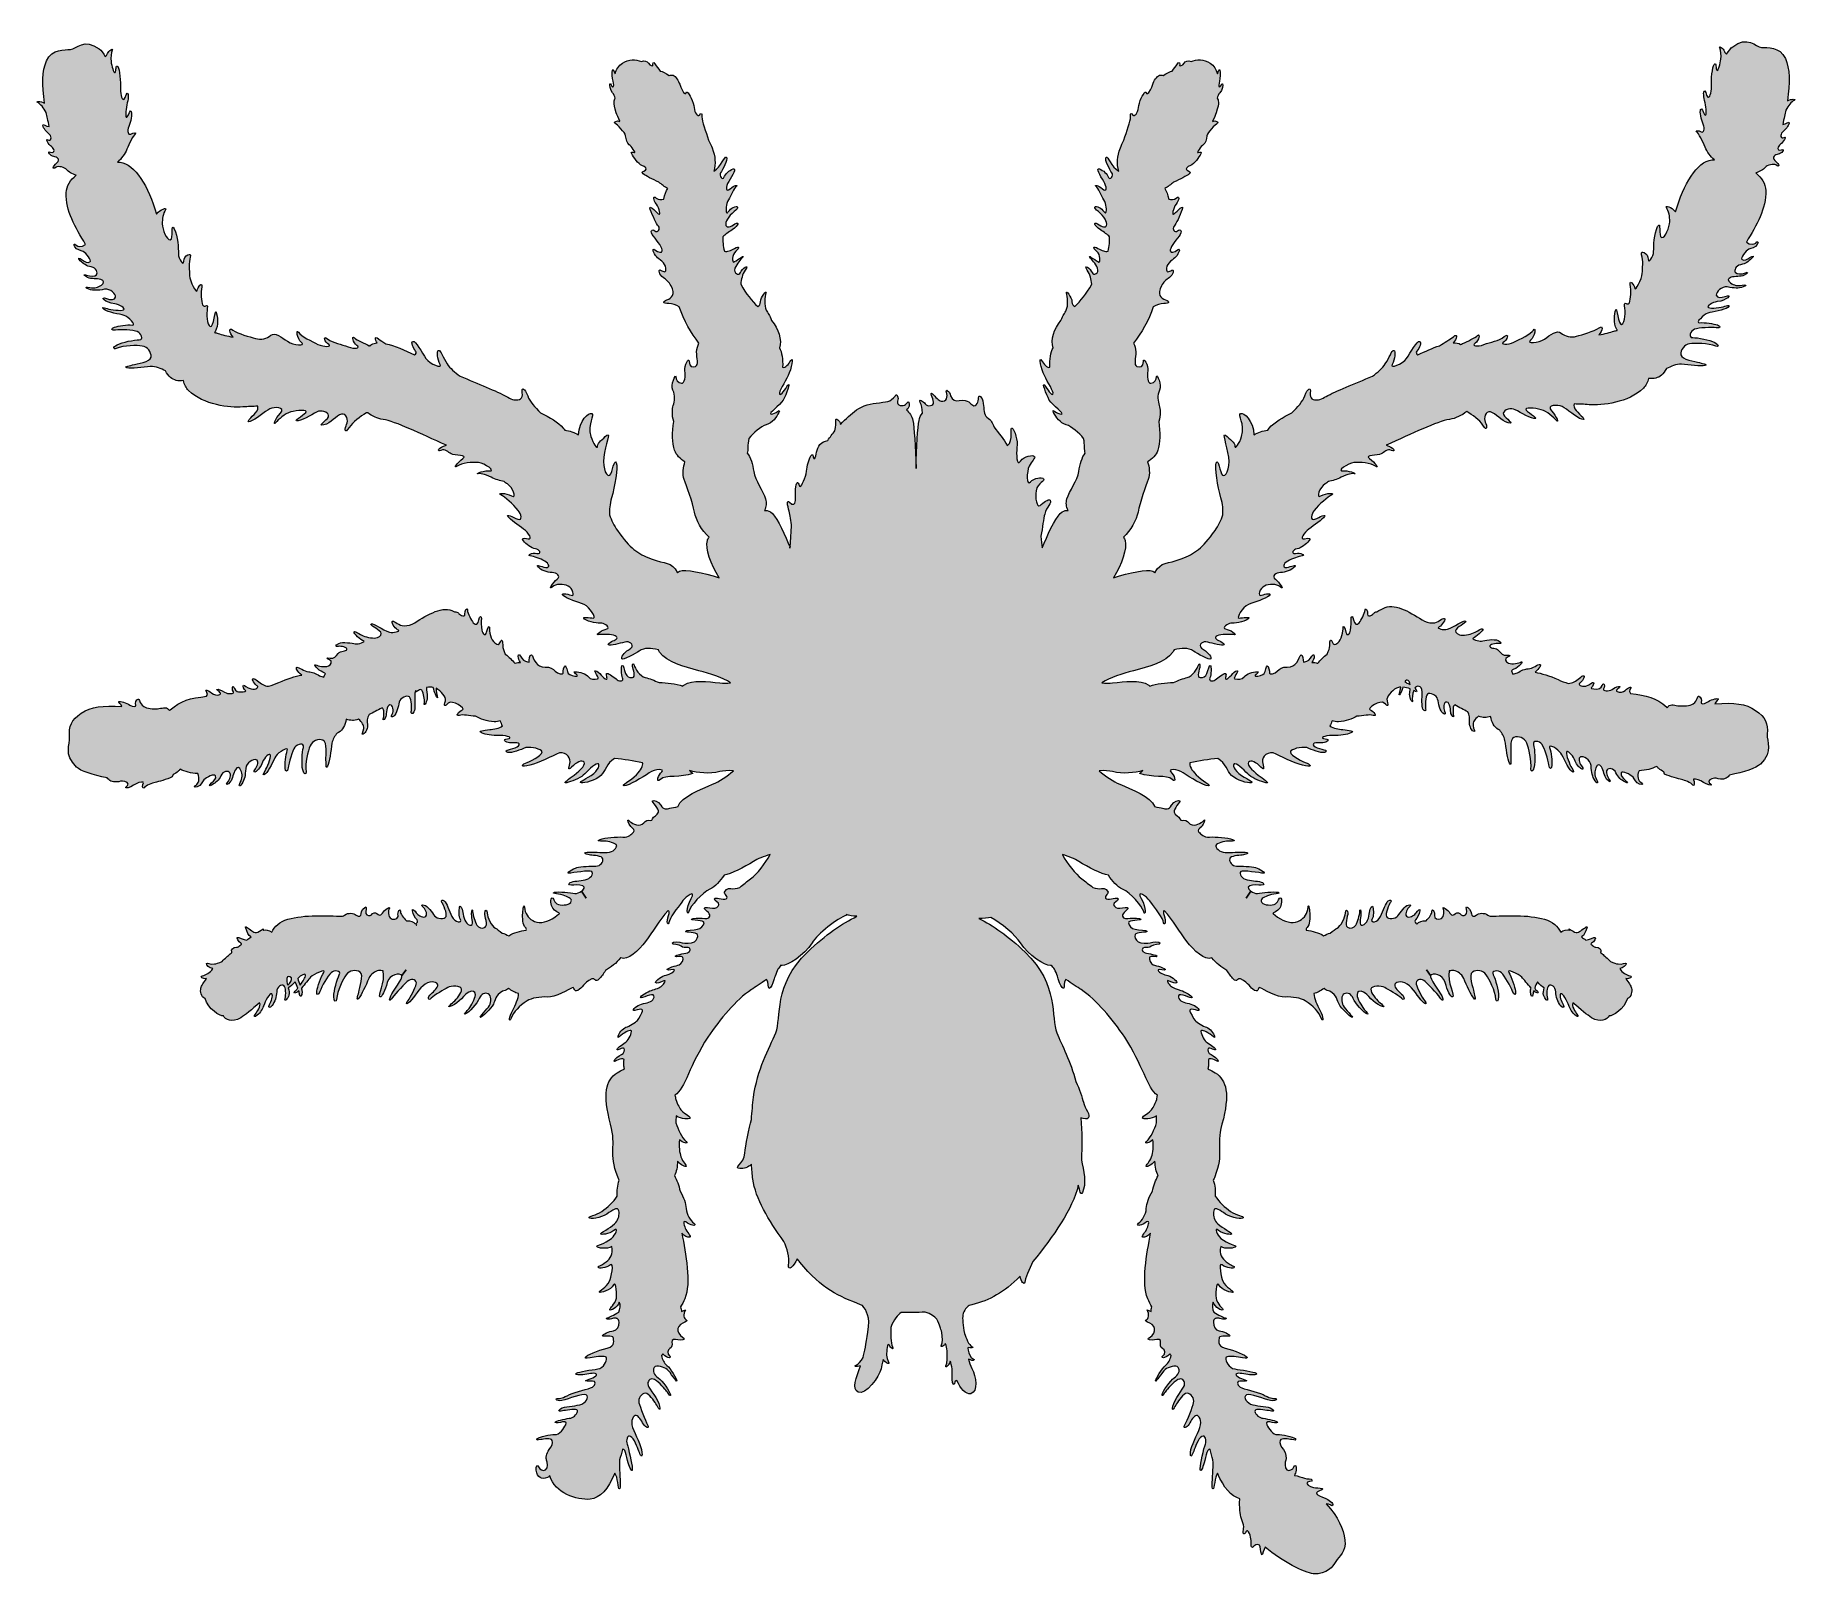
# Model space of a CAD drawing. Header units: inches. Extents: x 115.8 to 172, y -304.9 to -255.8.
import ezdxf

# ---------------------------------------------------------------- set-up
doc = ezdxf.new("R2010")
doc.units = ezdxf.units.IN
doc.header["$MEASUREMENT"] = 0
doc.layers.add('Layer 1', color=7, linetype='Continuous')

msp = doc.modelspace()

# ---------------------------------------------------------------- hatches: boundary and pattern name
at = {"layer": 'Layer 1', "true_color": 0xffffff}
h = msp.add_hatch(color=7, dxfattribs=at)
h.dxf.hatch_style = 2
edge = h.paths.add_edge_path()
edge.add_spline(control_points=[(171.697, -257.862), (171.785, -257.291), (171.773, -256.834), (171.632, -256.516), (171.457, -256.123), (171.059, -256.171), (170.871, -256.158), (170.683, -256.142), (170.429, -255.772), (169.953, -256.137), (169.891, -256.184), (169.826, -256.269), (169.76, -256.377), (169.731, -256.366), (169.713, -256.339), (169.691, -256.288), (169.65, -256.189), (169.507, -256.097), (169.54, -256.175), (169.57, -256.253), (169.591, -256.419), (169.576, -256.54), (169.564, -256.661), (169.492, -256.933), (169.449, -256.89), (169.406, -256.845), (169.433, -256.613), (169.365, -256.701), (169.297, -256.788), (169.267, -257.183), (169.275, -257.404), (169.281, -257.625), (169.211, -257.789), (169.159, -257.743), (169.105, -257.698), (169.075, -257.477), (169.04, -257.554), (169.006, -257.63), (169.045, -257.807), (169.088, -257.995), (169.127, -258.183), (169.114, -258.37), (169.059, -258.303), (169.006, -258.236), (168.965, -258.048), (168.931, -258.137), (168.895, -258.223), (168.947, -258.456), (169.01, -258.611), (169.073, -258.766), (169.037, -258.898), (168.951, -258.853), (168.863, -258.806), (168.739, -258.804), (168.807, -258.849), (168.871, -258.894), (168.998, -259.161), (169.074, -259.339), (169.137, -259.491), (169.249, -259.643), (169.369, -259.746), (169.339, -259.747), (169.311, -259.748), (169.286, -259.75), (168.815, -259.796), (168.377, -260.53), (168.129, -261.403), (168.01, -261.243), (167.775, -261.182), (167.837, -261.27), (167.918, -261.388), (167.947, -261.555), (167.944, -261.72), (167.941, -261.884), (167.803, -262.245), (167.687, -262.227), (167.572, -262.208), (167.681, -261.648), (167.56, -261.877), (167.441, -262.106), (167.434, -262.502), (167.432, -262.668), (167.427, -262.833), (167.258, -263.094), (167.261, -262.913), (167.265, -262.731), (166.986, -262.592), (167.05, -262.776), (167.111, -262.96), (167.074, -263.207), (167.07, -263.371), (167.068, -263.537), (166.843, -263.962), (166.83, -263.846), (166.816, -263.731), (166.654, -263.545), (166.685, -263.728), (166.714, -263.91), (166.708, -264.191), (166.657, -264.306), (166.605, -264.419), (166.477, -264.219), (166.506, -264.401), (166.536, -264.584), (166.53, -264.947), (166.411, -264.995), (166.296, -265.042), (166.259, -264.38), (166.224, -264.528), (166.188, -264.676), (166.132, -264.94), (166.26, -265.157), (166.267, -265.167), (166.269, -265.176), (166.274, -265.186), (166.238, -265.193), (166.198, -265.2), (166.164, -265.212), (166.043, -265.254), (165.876, -265.294), (165.684, -265.333), (165.82, -265.186), (165.823, -265.008), (165.69, -265.105), (165.528, -265.223), (165.152, -265.321), (164.975, -265.373), (164.797, -265.424), (164.606, -265.374), (164.48, -265.271), (164.354, -265.167), (164.141, -265.33), (163.948, -265.464), (163.757, -265.596), (163.357, -265.611), (163.506, -265.502), (163.653, -265.389), (163.682, -265.044), (163.602, -265.176), (163.52, -265.309), (163.173, -265.466), (162.978, -265.563), (162.788, -265.658), (162.516, -265.629), (162.635, -265.571), (162.752, -265.51), (162.854, -265.237), (162.669, -265.385), (162.485, -265.534), (162.234, -265.549), (162.019, -265.638), (161.806, -265.728), (161.615, -265.675), (161.739, -265.595), (161.866, -265.513), (161.909, -265.269), (161.82, -265.35), (161.732, -265.432), (161.49, -265.536), (161.341, -265.61), (161.321, -265.62), (161.299, -265.628), (161.276, -265.634), (161.215, -265.596), (161.134, -265.58), (161.038, -265.585), (161.042, -265.581), (161.042, -265.577), (161.045, -265.574), (161.148, -265.484), (161.214, -265.249), (161.045, -265.389), (160.935, -265.48), (160.754, -265.574), (160.607, -265.677), (160.385, -265.751), (160.145, -265.856), (159.916, -265.967), (159.866, -265.942), (159.842, -265.899), (159.881, -265.85), (159.962, -265.745), (160.045, -265.565), (159.968, -265.537), (159.889, -265.51), (159.676, -265.902), (159.554, -266.08), (159.432, -266.258), (159.006, -266.429), (159.098, -266.273), (159.187, -266.115), (159.213, -265.843), (159.148, -265.824), (159.082, -265.805), (159.007, -266.066), (158.876, -266.258), (158.788, -266.385), (158.637, -266.526), (158.464, -266.649), (157.902, -266.881), (157.289, -267.129), (156.985, -267.295), (156.928, -267.328), (156.861, -267.361), (156.793, -267.394), (156.762, -267.396), (156.734, -267.399), (156.713, -267.403), (156.585, -267.425), (156.447, -267.363), (156.483, -267.174), (156.518, -266.982), (156.397, -267.027), (156.306, -267.28), (156.245, -267.45), (156.078, -267.648), (155.896, -267.813), (155.61, -267.957), (155.345, -268.116), (155.172, -268.302), (155.153, -268.323), (155.142, -268.347), (155.127, -268.371), (154.966, -268.385), (154.819, -268.438), (154.687, -268.519), (154.673, -268.064), (154.357, -267.792), (154.263, -267.84), (154.162, -267.889), (154.409, -268.154), (154.295, -268.567), (154.231, -268.792), (154.08, -268.996), (154.08, -268.88), (154.08, -268.765), (153.915, -268.649), (153.784, -268.533), (153.651, -268.419), (153.833, -268.831), (153.882, -269.227), (153.933, -269.625), (153.767, -269.888), (153.684, -269.805), (153.602, -269.723), (153.553, -269.26), (153.486, -269.409), (153.42, -269.557), (153.535, -270.169), (153.634, -270.532), (153.689, -270.737), (153.71, -270.909), (153.696, -271.066), (153.635, -271.248), (153.558, -271.419), (153.446, -271.573), (153.03, -272.152), (152.814, -272.3), (152.368, -272.476), (151.92, -272.651), (151.728, -272.542), (151.531, -272.917), (151.53, -272.918), (151.53, -272.919), (151.528, -272.919), (151.509, -272.903), (151.49, -272.884), (151.465, -272.873), (151.282, -272.788), (150.713, -272.919), (150.208, -273.08), (150.467, -272.646), (150.651, -272.144), (150.582, -271.894), (150.568, -271.849), (150.548, -271.813), (150.524, -271.782), (150.757, -271.567), (150.941, -271.25), (150.992, -270.983), (151.049, -270.682), (151.241, -270.132), (151.319, -269.94), (151.379, -269.786), (151.352, -269.535), (151.294, -269.379), (151.449, -269.287), (151.568, -269.167), (151.622, -269.011), (151.7, -268.782), (151.703, -268.447), (151.65, -268.092), (151.722, -267.908), (151.696, -267.677), (151.665, -267.583), (151.626, -267.455), (151.592, -267.26), (151.678, -267.092), (151.768, -266.927), (151.583, -266.558), (151.583, -266.657), (151.585, -266.758), (151.519, -266.854), (151.403, -266.875), (151.291, -266.895), (151.275, -266.63), (151.299, -266.474), (151.321, -266.318), (151.165, -266.011), (151.162, -266.18), (151.16, -266.348), (151.063, -266.381), (150.954, -266.335), (150.845, -266.287), (150.923, -266.072), (150.921, -265.87), (150.921, -265.776), (150.887, -265.668), (150.85, -265.595), (151.097, -265.276), (151.329, -264.877), (151.477, -264.436), (151.578, -264.375), (151.702, -264.333), (151.81, -264.333), (151.994, -264.329), (152.025, -264.27), (151.868, -264.213), (151.711, -264.156), (151.585, -264.039), (151.737, -263.764), (151.802, -263.646), (151.882, -263.578), (151.992, -263.502), (152.102, -263.426), (152.165, -263.219), (152.069, -263.265), (151.975, -263.31), (151.888, -263.378), (151.899, -263.201), (151.911, -263.023), (152.124, -262.923), (152.204, -262.834), (152.283, -262.745), (152.37, -262.529), (152.253, -262.619), (152.137, -262.71), (152.041, -262.718), (152.018, -262.651), (151.993, -262.586), (152.168, -262.34), (152.298, -262.182), (152.429, -262.025), (152.347, -261.93), (152.251, -262.013), (152.158, -262.095), (152.065, -261.942), (152.139, -261.867), (152.212, -261.792), (152.32, -261.532), (152.398, -261.331), (152.477, -261.13), (152.243, -261.386), (152.148, -261.469), (152.054, -261.551), (152.102, -261.299), (152.204, -261.164), (152.305, -261.029), (152.326, -260.874), (152.209, -260.965), (152.135, -261.021), (152.05, -261.018), (151.968, -260.997), (151.938, -260.862), (151.899, -260.747), (151.843, -260.657), (151.941, -260.606), (152.033, -260.541), (152.126, -260.456), (152.332, -260.37), (152.548, -260.259), (152.621, -260.197), (152.705, -260.128), (152.626, -260.115), (152.556, -260.081), (152.487, -260.047), (152.554, -259.958), (152.667, -259.927), (152.78, -259.897), (152.939, -259.642), (152.992, -259.558), (153.045, -259.474), (152.961, -259.494), (152.903, -259.515), (152.844, -259.535), (153.003, -259.306), (153.071, -259.265), (153.14, -259.226), (153.174, -259.083), (153.185, -258.978), (153.2, -258.875), (153.457, -258.62), (153.525, -258.581), (153.593, -258.54), (153.439, -258.478), (153.395, -258.518), (153.385, -258.529), (153.375, -258.526), (153.367, -258.515), (153.417, -258.406), (153.46, -258.31), (153.483, -258.243), (153.599, -257.91), (153.547, -257.837), (153.518, -257.781), (153.532, -257.718), (153.551, -257.658), (153.602, -257.606), (153.673, -257.536), (153.711, -257.334), (153.685, -257.321), (153.655, -257.306), (153.644, -257.402), (153.595, -257.42), (153.538, -257.44), (153.574, -257.318), (153.589, -257.234), (153.602, -257.148), (153.63, -256.977), (153.603, -256.882), (153.58, -256.809), (153.558, -256.93), (153.52, -256.998), (153.481, -256.867), (153.411, -256.746), (153.288, -256.662), (153.086, -256.524), (152.866, -256.542), (152.683, -256.609), (152.586, -256.567), (152.497, -256.605), (152.461, -256.666), (152.416, -256.736), (152.307, -256.774), (152.317, -256.734), (152.329, -256.693), (152.308, -256.583), (152.249, -256.683), (152.2, -256.768), (152.127, -256.835), (152.083, -256.915), (152.009, -256.936), (151.919, -256.967), (151.794, -257.058), (151.753, -257.045), (151.712, -257.035), (151.673, -257.049), (151.584, -257.08), (151.497, -257.234), (151.46, -257.337), (151.421, -257.441), (151.351, -257.614), (151.291, -257.635), (151.233, -257.656), (151.274, -257.542), (151.216, -257.586), (151.16, -257.631), (151.014, -257.905), (151.002, -258.082), (150.989, -258.26), (150.873, -258.375), (150.828, -258.317), (150.784, -258.258), (150.738, -258.224), (150.75, -258.377), (150.76, -258.51), (150.621, -258.855), (150.541, -259.116), (150.495, -259.212), (150.456, -259.298), (150.428, -259.369), (150.317, -259.627), (150.312, -259.884), (150.374, -260.104), (150.137, -259.988), (150.025, -259.595), (149.975, -259.666), (149.916, -259.747), (150.089, -260.07), (150.159, -260.158), (150.226, -260.246), (150.088, -260.418), (150.048, -260.307), (150.01, -260.197), (149.884, -260.081), (149.757, -260.037), (149.632, -259.995), (149.783, -260.252), (149.896, -260.435), (150.009, -260.618), (149.997, -260.795), (149.855, -260.671), (149.713, -260.548), (149.587, -260.542), (149.655, -260.594), (149.721, -260.643), (149.82, -260.894), (149.904, -261.026), (149.987, -261.158), (149.997, -261.364), (149.969, -261.423), (149.938, -261.483), (149.886, -261.329), (149.752, -261.264), (149.619, -261.2), (149.536, -261.252), (149.725, -261.398), (149.911, -261.542), (150.017, -261.74), (149.99, -261.837), (149.96, -261.933), (149.843, -261.877), (149.701, -261.79), (149.56, -261.702), (149.568, -261.835), (149.791, -261.98), (149.913, -262.058), (150.014, -262.125), (150.081, -262.201), (150.084, -262.274), (150.083, -262.345), (150.079, -262.412), (150.071, -262.506), (150.055, -262.585), (150.037, -262.655), (149.938, -262.703), (149.837, -262.63), (149.713, -262.57), (149.563, -262.499), (149.527, -262.536), (149.669, -262.66), (149.81, -262.783), (149.792, -263.013), (149.741, -263.006), (149.688, -262.999), (149.383, -262.759), (149.451, -262.848), (149.519, -262.936), (149.632, -263.044), (149.7, -263.206), (149.769, -263.367), (149.562, -263.451), (149.524, -263.341), (149.485, -263.231), (149.216, -263.028), (149.374, -263.27), (149.465, -263.405), (149.503, -263.562), (149.513, -263.712), (149.345, -264.027), (149.153, -264.248), (148.976, -264.425), (148.925, -264.4), (148.886, -264.35), (148.885, -264.275), (148.883, -264.127), (148.673, -263.878), (148.71, -263.99), (148.749, -264.1), (148.768, -264.403), (148.704, -264.537), (148.648, -264.648), (148.604, -264.69), (148.53, -264.87), (148.313, -265.138), (148.19, -265.49), (148.284, -265.743), (148.199, -265.89), (148.165, -266.106), (148.183, -266.363), (148.085, -266.392), (147.989, -266.261), (147.916, -266.143), (147.821, -265.992), (147.896, -266.415), (148.003, -266.631), (148.111, -266.847), (148.314, -267.147), (148.277, -267.219), (148.24, -267.294), (148.095, -267.051), (148.008, -266.933), (147.92, -266.814), (148.06, -267.226), (148.16, -267.408), (148.26, -267.591), (148.678, -267.852), (148.544, -267.859), (148.411, -267.866), (148.221, -267.649), (148.299, -267.803), (148.376, -267.957), (148.492, -268.137), (148.704, -268.2), (148.871, -268.249), (149.114, -268.455), (149.254, -268.633), (149.303, -268.839), (149.273, -269.006), (149.31, -269.104), (149.2, -269.213), (149.135, -269.473), (149.102, -269.69), (149.062, -269.965), (148.801, -270.309), (148.724, -270.563), (148.685, -270.687), (148.704, -270.811), (148.758, -270.931), (148.699, -270.927), (148.639, -270.937), (148.57, -270.978), (148.415, -271.073), (148.168, -271.547), (148.001, -271.975), (147.983, -272.023), (147.957, -272.073), (147.932, -272.122), (147.916, -272.011), (147.907, -271.89), (147.896, -271.752), (147.942, -271.484), (147.979, -271.179), (148.014, -271.045), (148.07, -270.821), (148.264, -270.695), (148.187, -270.606), (148.138, -270.549), (147.965, -270.69), (147.865, -270.772), (147.766, -270.854), (147.698, -270.527), (147.74, -270.301), (147.792, -270.044), (148.049, -269.988), (147.98, -269.921), (147.922, -269.863), (147.676, -269.888), (147.56, -270.02), (147.421, -270.179), (147.439, -269.692), (147.518, -269.516), (147.584, -269.368), (147.726, -269.252), (147.691, -269.211), (147.64, -269.147), (147.36, -269.186), (147.245, -269.359), (147.128, -269.539), (147.097, -269.137), (147.13, -268.922), (147.164, -268.708), (147.064, -268.368), (146.981, -268.302), (146.898, -268.236), (147.03, -268.715), (146.833, -268.864), (146.832, -268.865), (146.832, -268.865), (146.831, -268.865), (146.696, -268.655), (146.553, -268.455), (146.399, -268.278), (146.344, -268.129), (146.322, -268.065), (146.171, -267.956), (146.077, -267.887), (146.081, -267.691), (146.055, -267.519), (146.021, -267.284), (145.907, -267.22), (145.907, -267.335), (145.907, -267.451), (145.834, -267.642), (145.718, -267.575), (145.646, -267.534), (145.593, -267.377), (145.287, -267.427), (145.204, -267.441), (145.048, -267.419), (145.016, -267.271), (144.983, -267.121), (144.834, -267.03), (144.884, -267.163), (144.934, -267.295), (144.891, -267.477), (144.709, -267.443), (144.631, -267.429), (144.537, -267.311), (144.437, -267.211), (144.336, -267.114), (144.453, -267.361), (144.469, -267.477), (144.487, -267.592), (144.273, -267.634), (144.206, -267.534), (144.14, -267.436), (143.965, -267.353), (144.048, -267.485), (144.096, -267.561), (144.113, -267.69), (144.113, -267.826), (144.063, -267.893), (144.026, -267.969), (144.008, -268.059), (143.964, -268.287), (143.93, -268.891), (143.914, -269.588), (143.891, -268.893), (143.853, -268.288), (143.81, -268.059), (143.781, -267.919), (143.707, -267.808), (143.605, -267.722), (143.669, -267.683), (143.698, -267.623), (143.694, -267.547), (143.686, -267.41), (143.645, -267.471), (143.579, -267.547), (143.507, -267.63), (143.277, -267.581), (143.326, -267.45), (143.369, -267.327), (143.293, -267.195), (143.271, -267.245), (143.248, -267.298), (143.153, -267.388), (143.071, -267.432), (143.007, -267.466), (142.899, -267.459), (142.746, -267.494), (142.475, -267.513), (142.205, -267.593), (142.014, -267.725), (141.835, -267.848), (141.669, -268.007), (141.507, -268.184), (141.473, -268.046), (141.345, -267.97), (141.354, -268.061), (141.36, -268.114), (141.357, -268.255), (141.326, -268.39), (141.248, -268.488), (141.169, -268.59), (141.094, -268.698), (140.985, -268.746), (140.937, -268.732), (140.846, -268.831), (140.737, -268.952), (140.727, -269.206), (140.682, -269.271), (140.638, -269.337), (140.638, -269.095), (140.584, -269.161), (140.527, -269.227), (140.44, -269.437), (140.429, -269.612), (140.418, -269.789), (140.307, -270.076), (140.241, -270.152), (140.176, -270.23), (140.164, -269.955), (140.109, -270.064), (140.054, -270.175), (140.064, -270.483), (140.064, -270.615), (140.064, -270.747), (139.988, -270.78), (139.879, -270.669), (139.768, -270.56), (139.812, -270.77), (139.869, -270.957), (139.902, -271.071), (139.93, -271.275), (139.942, -271.463), (139.917, -271.713), (139.913, -271.945), (139.89, -272.133), (139.891, -272.122), (139.893, -272.106), (139.893, -272.094), (139.873, -272.054), (139.85, -272.014), (139.834, -271.975), (139.668, -271.547), (139.422, -271.073), (139.268, -270.978), (139.198, -270.937), (139.139, -270.927), (139.081, -270.931), (139.134, -270.811), (139.152, -270.687), (139.113, -270.563), (139.037, -270.309), (138.774, -269.965), (138.735, -269.69), (138.704, -269.473), (138.639, -269.213), (138.527, -269.104), (138.565, -269.006), (138.534, -268.839), (138.582, -268.633), (138.723, -268.455), (138.965, -268.249), (139.131, -268.2), (139.344, -268.137), (139.46, -267.957), (139.539, -267.803), (139.617, -267.649), (139.427, -267.866), (139.294, -267.859), (139.161, -267.852), (139.577, -267.591), (139.678, -267.408), (139.777, -267.226), (139.918, -266.814), (139.829, -266.933), (139.741, -267.051), (139.597, -267.294), (139.56, -267.219), (139.522, -267.147), (139.729, -266.847), (139.833, -266.631), (139.94, -266.415), (140.015, -265.992), (139.921, -266.143), (139.847, -266.261), (139.752, -266.392), (139.656, -266.363), (139.673, -266.106), (139.637, -265.89), (139.553, -265.743), (139.647, -265.491), (139.524, -265.138), (139.307, -264.87), (139.233, -264.69), (139.189, -264.648), (139.134, -264.537), (139.068, -264.403), (139.088, -264.1), (139.126, -263.99), (139.165, -263.878), (138.955, -264.127), (138.953, -264.275), (138.953, -264.35), (138.911, -264.4), (138.862, -264.425), (138.682, -264.248), (138.491, -264.027), (138.325, -263.712), (138.335, -263.562), (138.373, -263.405), (138.462, -263.27), (138.621, -263.028), (138.352, -263.231), (138.313, -263.341), (138.275, -263.451), (138.069, -263.367), (138.138, -263.206), (138.206, -263.044), (138.319, -262.936), (138.385, -262.848), (138.454, -262.759), (138.148, -262.999), (138.096, -263.006), (138.045, -263.013), (138.025, -262.783), (138.167, -262.66), (138.31, -262.536), (138.274, -262.499), (138.125, -262.57), (138, -262.63), (137.898, -262.703), (137.801, -262.655), (137.782, -262.585), (137.765, -262.506), (137.759, -262.412), (137.754, -262.345), (137.753, -262.274), (137.754, -262.201), (137.823, -262.125), (137.925, -262.058), (138.045, -261.98), (138.269, -261.835), (138.279, -261.702), (138.138, -261.79), (137.996, -261.877), (137.876, -261.933), (137.849, -261.837), (137.819, -261.74), (137.925, -261.542), (138.112, -261.398), (138.299, -261.252), (138.218, -261.2), (138.084, -261.264), (137.95, -261.329), (137.896, -261.483), (137.869, -261.423), (137.84, -261.364), (137.85, -261.158), (137.932, -261.026), (138.016, -260.894), (138.116, -260.643), (138.182, -260.594), (138.248, -260.542), (138.123, -260.548), (137.984, -260.671), (137.84, -260.795), (137.828, -260.618), (137.94, -260.435), (138.054, -260.252), (138.205, -259.995), (138.078, -260.037), (137.952, -260.081), (137.825, -260.197), (137.788, -260.307), (137.749, -260.418), (137.611, -260.246), (137.679, -260.158), (137.747, -260.07), (137.92, -259.747), (137.864, -259.666), (137.811, -259.595), (137.701, -259.988), (137.462, -260.104), (137.523, -259.884), (137.52, -259.627), (137.411, -259.369), (137.381, -259.298), (137.341, -259.212), (137.296, -259.116), (137.216, -258.855), (137.076, -258.51), (137.086, -258.377), (137.098, -258.224), (137.054, -258.258), (137.01, -258.317), (136.964, -258.375), (136.848, -258.26), (136.836, -258.082), (136.824, -257.905), (136.681, -257.631), (136.619, -257.586), (136.563, -257.542), (136.605, -257.656), (136.546, -257.635), (136.486, -257.614), (136.415, -257.441), (136.377, -257.337), (136.338, -257.234), (136.253, -257.08), (136.165, -257.049), (136.124, -257.035), (136.084, -257.045), (136.042, -257.058), (135.916, -256.967), (135.829, -256.936), (135.753, -256.915), (135.709, -256.835), (135.635, -256.768), (135.587, -256.683), (135.529, -256.583), (135.509, -256.693), (135.52, -256.734), (135.53, -256.774), (135.421, -256.736), (135.376, -256.666), (135.338, -256.605), (135.25, -256.567), (135.154, -256.609), (134.97, -256.542), (134.752, -256.524), (134.549, -256.662), (134.424, -256.746), (134.354, -256.867), (134.315, -256.998), (134.278, -256.93), (134.254, -256.809), (134.235, -256.882), (134.206, -256.977), (134.235, -257.148), (134.249, -257.234), (134.262, -257.318), (134.298, -257.44), (134.243, -257.42), (134.191, -257.402), (134.182, -257.306), (134.152, -257.321), (134.124, -257.334), (134.165, -257.536), (134.236, -257.606), (134.287, -257.658), (134.304, -257.718), (134.32, -257.781), (134.29, -257.837), (134.239, -257.91), (134.352, -258.243), (134.377, -258.31), (134.42, -258.406), (134.469, -258.515), (134.462, -258.526), (134.452, -258.529), (134.44, -258.518), (134.398, -258.478), (134.243, -258.54), (134.311, -258.581), (134.379, -258.62), (134.637, -258.875), (134.65, -258.978), (134.664, -259.083), (134.696, -259.226), (134.765, -259.265), (134.833, -259.306), (134.993, -259.535), (134.933, -259.515), (134.875, -259.494), (134.791, -259.474), (134.845, -259.558), (134.898, -259.642), (135.056, -259.897), (135.17, -259.927), (135.284, -259.958), (135.35, -260.047), (135.281, -260.081), (135.211, -260.115), (135.133, -260.128), (135.215, -260.197), (135.289, -260.259), (135.505, -260.37), (135.711, -260.456), (135.801, -260.541), (135.897, -260.606), (135.993, -260.657), (135.938, -260.747), (135.897, -260.862), (135.868, -260.997), (135.786, -261.018), (135.701, -261.021), (135.628, -260.965), (135.512, -260.874), (135.532, -261.029), (135.632, -261.164), (135.735, -261.299), (135.783, -261.551), (135.689, -261.469), (135.594, -261.386), (135.361, -261.13), (135.438, -261.331), (135.518, -261.532), (135.624, -261.792), (135.697, -261.867), (135.77, -261.942), (135.68, -262.095), (135.584, -262.013), (135.489, -261.93), (135.408, -262.025), (135.539, -262.182), (135.669, -262.34), (135.843, -262.586), (135.821, -262.651), (135.797, -262.718), (135.701, -262.71), (135.584, -262.619), (135.467, -262.529), (135.553, -262.745), (135.632, -262.834), (135.713, -262.923), (135.925, -263.023), (135.938, -263.201), (135.951, -263.378), (135.863, -263.31), (135.766, -263.265), (135.671, -263.219), (135.735, -263.426), (135.846, -263.502), (135.956, -263.578), (136.036, -263.646), (136.102, -263.764), (136.253, -264.039), (136.125, -264.156), (135.969, -264.213), (135.813, -264.27), (135.841, -264.329), (136.026, -264.333), (136.136, -264.333), (136.26, -264.375), (136.359, -264.436), (136.508, -264.877), (136.742, -265.276), (136.989, -265.595), (136.95, -265.668), (136.917, -265.776), (136.915, -265.87), (136.913, -266.072), (136.993, -266.287), (136.883, -266.335), (136.773, -266.381), (136.681, -266.348), (136.676, -266.18), (136.673, -266.011), (136.516, -266.318), (136.54, -266.474), (136.56, -266.63), (136.546, -266.895), (136.432, -266.875), (136.319, -266.854), (136.253, -266.758), (136.253, -266.657), (136.256, -266.558), (136.07, -266.927), (136.158, -267.092), (136.247, -267.26), (136.209, -267.455), (136.17, -267.583), (136.142, -267.677), (136.115, -267.908), (136.186, -268.092), (136.133, -268.447), (136.136, -268.782), (136.215, -269.011), (136.269, -269.167), (136.39, -269.287), (136.544, -269.379), (136.485, -269.535), (136.458, -269.786), (136.517, -269.94), (136.595, -270.132), (136.788, -270.682), (136.846, -270.983), (136.896, -271.25), (137.079, -271.567), (137.31, -271.782), (137.288, -271.813), (137.269, -271.849), (137.257, -271.894), (137.186, -272.144), (137.37, -272.646), (137.63, -273.08), (137.125, -272.919), (136.554, -272.788), (136.371, -272.873), (136.346, -272.884), (136.328, -272.903), (136.308, -272.919), (136.307, -272.919), (136.307, -272.918), (136.307, -272.917), (136.108, -272.542), (135.916, -272.651), (135.468, -272.476), (135.021, -272.3), (134.807, -272.152), (134.39, -271.573), (134.279, -271.419), (134.2, -271.248), (134.14, -271.066), (134.126, -270.909), (134.147, -270.737), (134.202, -270.532), (134.301, -270.169), (134.417, -269.557), (134.352, -269.409), (134.286, -269.26), (134.237, -269.723), (134.152, -269.805), (134.071, -269.888), (133.904, -269.625), (133.956, -269.227), (134.004, -268.831), (134.185, -268.419), (134.054, -268.533), (133.921, -268.649), (133.756, -268.765), (133.756, -268.88), (133.756, -268.996), (133.604, -268.792), (133.542, -268.567), (133.427, -268.154), (133.675, -267.889), (133.574, -267.84), (133.48, -267.792), (133.163, -268.064), (133.148, -268.519), (133.019, -268.438), (132.87, -268.385), (132.71, -268.371), (132.697, -268.347), (132.685, -268.323), (132.664, -268.302), (132.494, -268.116), (132.228, -267.957), (131.942, -267.813), (131.757, -267.648), (131.591, -267.45), (131.531, -267.28), (131.44, -267.027), (131.318, -266.982), (131.355, -267.174), (131.388, -267.363), (131.252, -267.425), (131.124, -267.403), (131.102, -267.399), (131.075, -267.396), (131.045, -267.394), (130.976, -267.361), (130.91, -267.328), (130.851, -267.295), (130.547, -267.129), (129.935, -266.881), (129.374, -266.649), (129.199, -266.526), (129.048, -266.385), (128.961, -266.258), (128.831, -266.066), (128.753, -265.805), (128.688, -265.824), (128.623, -265.843), (128.649, -266.115), (128.741, -266.273), (128.831, -266.429), (128.406, -266.258), (128.284, -266.08), (128.162, -265.902), (127.949, -265.51), (127.872, -265.537), (127.79, -265.565), (127.876, -265.745), (127.956, -265.85), (127.994, -265.899), (127.969, -265.942), (127.92, -265.967), (127.61, -265.817), (127.275, -265.673), (127.002, -265.613), (126.915, -265.561), (126.835, -265.51), (126.775, -265.46), (126.634, -265.345), (126.656, -265.486), (126.727, -265.588), (126.659, -265.594), (126.596, -265.606), (126.551, -265.638), (126.531, -265.652), (126.509, -265.67), (126.491, -265.686), (126.485, -265.684), (126.483, -265.684), (126.478, -265.682), (126.331, -265.607), (126.087, -265.503), (126.001, -265.422), (125.911, -265.341), (125.954, -265.585), (126.08, -265.667), (126.206, -265.748), (126.014, -265.799), (125.799, -265.71), (125.584, -265.62), (125.335, -265.605), (125.149, -265.457), (124.967, -265.309), (125.068, -265.582), (125.186, -265.641), (125.304, -265.701), (125.031, -265.73), (124.84, -265.633), (124.647, -265.537), (124.3, -265.381), (124.218, -265.249), (124.139, -265.115), (124.166, -265.462), (124.315, -265.574), (124.461, -265.684), (124.063, -265.669), (123.871, -265.535), (123.68, -265.402), (123.465, -265.239), (123.339, -265.342), (123.214, -265.445), (123.022, -265.497), (122.845, -265.444), (122.667, -265.392), (122.291, -265.295), (122.127, -265.176), (121.996, -265.08), (121.998, -265.259), (122.135, -265.404), (121.943, -265.366), (121.777, -265.325), (121.656, -265.283), (121.622, -265.273), (121.581, -265.266), (121.546, -265.257), (121.55, -265.249), (121.553, -265.238), (121.559, -265.229), (121.688, -265.013), (121.634, -264.749), (121.596, -264.601), (121.562, -264.453), (121.525, -265.114), (121.408, -265.066), (121.29, -265.02), (121.284, -264.656), (121.313, -264.474), (121.345, -264.291), (121.216, -264.492), (121.163, -264.377), (121.112, -264.263), (121.107, -263.982), (121.137, -263.8), (121.166, -263.618), (121.003, -263.802), (120.988, -263.918), (120.975, -264.035), (120.752, -263.609), (120.748, -263.443), (120.746, -263.278), (120.709, -263.031), (120.771, -262.848), (120.834, -262.665), (120.555, -262.803), (120.559, -262.983), (120.563, -263.167), (120.392, -262.905), (120.39, -262.739), (120.387, -262.574), (120.379, -262.178), (120.259, -261.949), (120.139, -261.72), (120.248, -262.279), (120.133, -262.298), (120.018, -262.317), (119.878, -261.956), (119.875, -261.792), (119.873, -261.626), (119.902, -261.46), (119.982, -261.343), (120.046, -261.253), (119.81, -261.315), (119.691, -261.475), (119.442, -260.602), (119.004, -259.869), (118.534, -259.822), (118.508, -259.82), (118.481, -259.818), (118.452, -259.818), (118.571, -259.715), (118.683, -259.563), (118.747, -259.411), (118.821, -259.233), (118.948, -258.966), (119.014, -258.921), (119.079, -258.876), (118.956, -258.878), (118.87, -258.923), (118.782, -258.97), (118.747, -258.838), (118.81, -258.683), (118.873, -258.527), (118.924, -258.294), (118.889, -258.209), (118.854, -258.12), (118.813, -258.308), (118.761, -258.375), (118.706, -258.442), (118.693, -258.255), (118.732, -258.067), (118.774, -257.879), (118.813, -257.702), (118.781, -257.626), (118.746, -257.548), (118.715, -257.77), (118.661, -257.816), (118.608, -257.86), (118.539, -257.696), (118.544, -257.477), (118.552, -257.256), (118.523, -256.86), (118.454, -256.773), (118.388, -256.686), (118.414, -256.917), (118.371, -256.961), (118.327, -257.006), (118.256, -256.733), (118.244, -256.611), (118.229, -256.49), (118.248, -256.324), (118.281, -256.247), (118.311, -256.169), (118.17, -256.261), (118.13, -256.36), (118.106, -256.41), (118.088, -256.439), (118.059, -256.45), (117.993, -256.341), (117.928, -256.255), (117.868, -256.21), (117.39, -255.844), (117.138, -256.214), (116.949, -256.228), (116.761, -256.243), (116.363, -256.195), (116.186, -256.588), (116.044, -256.905), (116.035, -257.363), (116.123, -257.935), (115.993, -257.868), (115.825, -257.881), (115.91, -257.921), (115.988, -257.958), (116.1, -258.094), (116.177, -258.237), (116.19, -258.302), (116.202, -258.367), (116.217, -258.433), (116.236, -258.515), (116.253, -258.6), (116.27, -258.687), (116.17, -258.692), (116.057, -258.569), (116.068, -258.646), (116.08, -258.744), (116.193, -258.853), (116.281, -258.939), (116.371, -259.026), (116.33, -259.169), (116.228, -259.106), (116.13, -259.041), (116.255, -259.269), (116.344, -259.323), (116.432, -259.376), (116.48, -259.552), (116.314, -259.5), (116.174, -259.458), (116.316, -259.632), (116.416, -259.641), (116.516, -259.65), (116.635, -259.726), (116.519, -259.838), (116.368, -259.984), (116.358, -260.071), (116.488, -259.982), (116.552, -259.937), (116.775, -259.976), (116.831, -260.064), (116.872, -260.126), (117.02, -260.2), (117.129, -260.239), (116.946, -260.385), (116.821, -260.572), (116.811, -260.801), (116.791, -261.37), (117.1, -261.904), (117.432, -262.444), (117.302, -262.54), (117.178, -262.521), (117.134, -262.472), (117.078, -262.413), (117.014, -262.409), (117.084, -262.523), (117.154, -262.634), (117.274, -262.627), (117.351, -262.67), (117.449, -262.724), (117.644, -262.953), (117.57, -263.002), (117.497, -263.051), (117.413, -262.997), (117.317, -262.934), (117.224, -262.87), (117.165, -262.867), (117.263, -262.964), (117.363, -263.062), (117.451, -263.136), (117.614, -263.164), (117.778, -263.193), (117.831, -263.35), (117.778, -263.414), (117.725, -263.479), (117.585, -263.47), (117.462, -263.422), (117.339, -263.373), (117.382, -263.446), (117.495, -263.5), (117.609, -263.554), (117.798, -263.526), (117.915, -263.565), (118.034, -263.604), (118.031, -263.669), (117.934, -263.744), (117.837, -263.817), (117.711, -263.855), (117.566, -263.815), (117.456, -263.784), (117.38, -263.822), (117.53, -263.873), (117.697, -263.928), (117.802, -263.914), (118.039, -263.876), (118.222, -263.845), (118.403, -264.036), (118.388, -264.129), (118.374, -264.224), (118.227, -264.224), (118.103, -264.175), (117.98, -264.127), (117.96, -264.162), (118.024, -264.215), (118.088, -264.269), (118.203, -264.323), (118.36, -264.342), (118.518, -264.361), (118.721, -264.492), (118.643, -264.532), (118.562, -264.572), (118.233, -264.53), (118.115, -264.49), (117.998, -264.452), (117.918, -264.442), (118.021, -264.526), (118.125, -264.61), (118.525, -264.667), (118.659, -264.71), (118.791, -264.752), (119.077, -265.035), (118.919, -265.016), (118.762, -264.997), (118.473, -265.05), (118.354, -265.085), (118.236, -265.12), (118.243, -265.204), (118.39, -265.178), (118.537, -265.154), (118.956, -265.175), (119.079, -265.224), (119.204, -265.273), (119.302, -265.493), (119.141, -265.49), (118.977, -265.485), (118.608, -265.563), (118.441, -265.646), (118.274, -265.731), (118.331, -265.794), (118.403, -265.765), (118.659, -265.66), (119.067, -265.662), (119.24, -265.686), (119.413, -265.71), (119.536, -265.882), (119.517, -266.039), (119.499, -266.197), (119.067, -266.244), (118.928, -266.289), (118.79, -266.335), (118.634, -266.34), (118.751, -266.378), (118.87, -266.419), (119.27, -266.356), (119.494, -266.34), (119.677, -266.327), (119.84, -266.411), (119.977, -266.48), (120.028, -266.562), (120.081, -266.637), (120.138, -266.689), (120.244, -266.782), (120.39, -266.811), (120.549, -266.791), (120.58, -266.915), (120.634, -267.024), (120.715, -267.104), (121.196, -267.568), (122.025, -267.667), (122.447, -267.63), (122.609, -267.617), (122.766, -267.61), (122.92, -267.607), (122.941, -267.665), (122.926, -267.734), (122.854, -267.816), (122.727, -267.956), (122.498, -268.155), (122.676, -268.095), (122.853, -268.036), (123.157, -267.765), (123.304, -267.691), (123.453, -267.619), (123.815, -267.634), (123.643, -267.825), (123.473, -268.017), (123.399, -268.238), (123.488, -268.135), (123.577, -268.032), (123.783, -267.84), (123.976, -267.789), (124.168, -267.738), (124.539, -267.701), (124.45, -267.804), (124.359, -267.908), (124.006, -268.098), (124.205, -268.069), (124.406, -268.041), (124.723, -267.813), (124.856, -267.769), (124.989, -267.725), (125.232, -267.828), (125.173, -267.947), (125.115, -268.065), (124.795, -268.256), (125.025, -268.205), (125.254, -268.154), (125.418, -267.903), (125.587, -267.859), (125.757, -267.815), (125.814, -268.066), (125.755, -268.185), (125.697, -268.303), (125.674, -268.531), (125.838, -268.281), (125.949, -268.109), (126.183, -267.938), (126.384, -267.821), (126.398, -267.821), (126.412, -267.821), (126.426, -267.821), (126.573, -267.93), (126.741, -268.001), (126.915, -268.028), (127.315, -268.092), (128.11, -268.48), (128.935, -268.849), (128.674, -268.914), (128.625, -269.079), (128.757, -269.019), (128.909, -268.948), (128.984, -269.077), (129.091, -269.128), (129.199, -269.181), (129.641, -269.153), (129.463, -269.275), (129.287, -269.397), (129.144, -269.614), (129.28, -269.516), (129.414, -269.419), (129.773, -269.379), (129.961, -269.405), (130.147, -269.43), (130.563, -269.684), (130.288, -269.671), (130.014, -269.66), (129.874, -269.781), (129.939, -269.762), (130.005, -269.743), (130.153, -269.769), (130.369, -269.874), (130.51, -269.943), (130.641, -269.981), (130.776, -270.003), (130.808, -270.035), (130.842, -270.062), (130.882, -270.086), (131.048, -270.186), (131.196, -270.565), (131.013, -270.466), (130.831, -270.367), (130.535, -270.367), (130.668, -270.434), (130.8, -270.5), (131.064, -270.731), (131.229, -270.929), (131.318, -271.036), (131.379, -271.275), (131.213, -271.21), (131.048, -271.143), (130.831, -271.028), (130.9, -271.127), (130.964, -271.226), (131.229, -271.407), (131.394, -271.524), (131.56, -271.639), (131.708, -271.87), (131.543, -271.837), (131.379, -271.804), (131.311, -271.804), (131.394, -271.904), (131.477, -272.002), (131.643, -272.135), (131.775, -272.151), (131.907, -272.168), (131.989, -272.333), (131.824, -272.299), (131.658, -272.267), (131.494, -272.366), (131.609, -272.383), (131.725, -272.399), (131.923, -272.465), (132.072, -272.547), (132.22, -272.63), (132.253, -272.763), (132.104, -272.746), (131.956, -272.73), (131.775, -272.63), (131.856, -272.73), (131.94, -272.829), (132.154, -272.911), (132.304, -272.911), (132.453, -272.911), (132.599, -273.026), (132.468, -273.127), (132.336, -273.224), (132.17, -273.49), (132.304, -273.374), (132.435, -273.258), (132.667, -273.275), (132.815, -273.341), (132.963, -273.408), (133.046, -273.688), (132.915, -273.638), (132.782, -273.588), (132.55, -273.555), (132.667, -273.655), (132.782, -273.753), (133.129, -273.853), (133.327, -273.936), (133.526, -274.019), (133.723, -274.364), (133.623, -274.364), (133.526, -274.364), (133.212, -274.299), (133.344, -274.398), (133.475, -274.498), (133.79, -274.53), (133.889, -274.53), (133.989, -274.53), (134.185, -274.695), (134.054, -274.711), (133.921, -274.728), (133.675, -274.894), (133.773, -274.894), (133.872, -274.894), (134.105, -274.86), (134.269, -274.91), (134.433, -274.96), (134.386, -275.026), (134.286, -275.075), (134.185, -275.124), (134.02, -275.207), (134.137, -275.224), (134.252, -275.24), (134.549, -275.141), (134.682, -275.124), (134.813, -275.108), (134.969, -275.266), (134.761, -275.364), (134.689, -275.398), (134.495, -275.568), (134.528, -275.661), (134.549, -275.719), (134.97, -275.5), (135.083, -275.418), (135.25, -275.293), (135.46, -275.332), (135.695, -275.375), (135.707, -275.4), (135.716, -275.425), (135.734, -275.45), (135.977, -275.791), (136.502, -275.909), (136.989, -276.044), (137.351, -276.144), (137.741, -276.256), (137.997, -276.43), (137.88, -276.442), (137.764, -276.447), (137.655, -276.435), (137.273, -276.393), (136.789, -276.319), (136.504, -276.503), (136.49, -276.513), (136.485, -276.526), (136.473, -276.536), (136.251, -276.456), (135.969, -276.428), (135.717, -276.419), (135.572, -276.361), (135.401, -276.283), (135.277, -276.26), (135.113, -276.232), (134.943, -275.959), (134.92, -275.868), (134.896, -275.777), (134.859, -275.829), (134.872, -275.908), (134.887, -275.986), (134.989, -276.264), (134.867, -276.26), (134.745, -276.259), (134.703, -276.244), (134.649, -276.127), (134.595, -276.01), (134.589, -275.854), (134.544, -275.872), (134.498, -275.888), (134.51, -276.178), (134.555, -276.271), (134.601, -276.365), (134.474, -276.407), (134.383, -276.331), (134.291, -276.254), (134.127, -276.136), (134.06, -276.129), (133.995, -276.122), (134.106, -276.333), (134.03, -276.315), (133.956, -276.295), (133.791, -276.066), (133.695, -276.045), (133.597, -276.024), (133.853, -276.306), (133.754, -276.306), (133.654, -276.307), (133.529, -276.348), (133.463, -276.242), (133.396, -276.135), (133.181, -276.078), (133.048, -276.075), (132.916, -276.071), (133.178, -276.2), (133.1, -276.213), (133.02, -276.227), (132.858, -276.187), (132.821, -276.128), (132.784, -276.068), (132.758, -275.888), (132.726, -275.885), (132.692, -275.881), (132.64, -276.064), (132.656, -276.121), (132.672, -276.178), (132.476, -276.135), (132.407, -276.061), (132.339, -275.987), (132.245, -275.921), (132.089, -275.927), (131.935, -275.932), (131.862, -275.869), (131.784, -275.783), (131.704, -275.696), (131.699, -275.541), (131.645, -275.535), (131.589, -275.528), (131.571, -275.704), (131.574, -275.771), (131.511, -275.742), (131.412, -275.76), (131.344, -275.646), (131.289, -275.552), (131.23, -275.467), (131.229, -275.589), (131.228, -275.643), (131.257, -275.715), (131.299, -275.783), (131.24, -275.78), (131.184, -275.783), (131.127, -275.801), (131.124, -275.802), (131.122, -275.804), (131.117, -275.806), (131.036, -275.701), (130.932, -275.605), (130.815, -275.512), (130.758, -275.407), (130.734, -275.312), (130.734, -275.248), (130.732, -275.148), (130.718, -274.98), (130.66, -275.117), (130.601, -275.255), (130.583, -275.22), (130.478, -275.153), (130.354, -275.074), (130.298, -274.768), (130.31, -274.67), (130.32, -274.571), (130.244, -274.663), (130.216, -274.815), (130.189, -274.968), (130.089, -274.868), (130.068, -274.755), (130.047, -274.642), (130.044, -274.453), (130.054, -274.377), (130.061, -274.299), (129.986, -274.28), (129.971, -274.423), (129.956, -274.565), (129.863, -274.599), (129.795, -274.515), (129.726, -274.43), (129.616, -274.218), (129.606, -274.106), (129.597, -273.994), (129.516, -274.129), (129.526, -274.242), (129.531, -274.306), (129.477, -274.306), (129.421, -274.283), (129.398, -274.269), (129.376, -274.255), (129.356, -274.244), (129.341, -274.232), (129.326, -274.22), (129.319, -274.208), (129.295, -274.176), (129.25, -274.161), (129.199, -274.161), (129.168, -274.146), (129.138, -274.132), (129.111, -274.122), (128.753, -273.981), (128.26, -274.304), (127.848, -274.56), (127.733, -274.599), (127.612, -274.622), (127.525, -274.603), (127.381, -274.571), (127.234, -274.417), (127.207, -274.477), (127.18, -274.536), (127.341, -274.735), (127.405, -274.754), (127.47, -274.772), (127.247, -274.853), (127.12, -274.815), (126.898, -274.745), (126.608, -274.51), (126.539, -274.55), (126.479, -274.587), (126.74, -274.694), (126.841, -274.816), (126.886, -274.869), (126.853, -274.943), (126.736, -274.984), (126.62, -275.028), (126.412, -274.978), (126.287, -274.932), (126.163, -274.884), (126.027, -274.759), (125.993, -274.805), (125.96, -274.851), (126.221, -275.071), (126.296, -275.093), (126.37, -275.116), (126.12, -275.206), (126.031, -275.188), (125.942, -275.171), (125.63, -275.108), (125.504, -275.171), (125.377, -275.232), (125.387, -275.286), (125.48, -275.268), (125.574, -275.252), (125.797, -275.296), (125.764, -275.367), (125.731, -275.436), (125.569, -275.395), (125.487, -275.491), (125.405, -275.586), (125.357, -275.661), (125.232, -275.639), (125.11, -275.618), (125.091, -275.658), (125.205, -275.699), (125.32, -275.74), (125.26, -275.861), (125.174, -275.892), (125.043, -275.939), (124.846, -275.894), (124.764, -275.857), (124.686, -275.819), (124.839, -276.037), (124.998, -276.088), (125.032, -276.099), (125.058, -276.118), (125.077, -276.138), (125.058, -276.174), (125.044, -276.21), (125.028, -276.247), (124.983, -276.232), (124.937, -276.216), (124.891, -276.206), (124.768, -276.127), (124.647, -276.076), (124.545, -276.075), (124.405, -276.073), (124.227, -275.918), (124.171, -275.935), (124.121, -275.949), (124.183, -276.069), (124.325, -276.185), (124.112, -276.218), (123.873, -276.292), (123.592, -276.419), (123.484, -276.467), (123.375, -276.503), (123.266, -276.541), (123.195, -276.534), (123.136, -276.514), (123.081, -276.488), (122.97, -276.436), (122.84, -276.286), (122.775, -276.294), (122.711, -276.301), (122.836, -276.497), (122.904, -276.529), (122.97, -276.561), (122.864, -276.659), (122.711, -276.623), (122.558, -276.588), (122.5, -276.495), (122.467, -276.506), (122.434, -276.517), (122.479, -276.649), (122.531, -276.679), (122.583, -276.709), (122.359, -276.744), (122.269, -276.702), (122.181, -276.659), (122.171, -276.54), (122.14, -276.552), (122.106, -276.564), (122.096, -276.656), (122.143, -276.717), (122.189, -276.777), (121.97, -276.802), (121.865, -276.729), (121.761, -276.656), (121.656, -276.621), (121.62, -276.64), (121.588, -276.659), (121.796, -276.756), (121.711, -276.8), (121.627, -276.844), (121.513, -276.815), (121.457, -276.761), (121.402, -276.707), (121.288, -276.642), (121.267, -276.659), (121.247, -276.674), (121.369, -276.784), (121.286, -276.859), (120.771, -276.916), (120.455, -277.001), (120.129, -277.292), (120.119, -277.299), (120.117, -277.31), (120.111, -277.316), (120.1, -277.304), (120.085, -277.29), (120.075, -277.279), (120, -277.175), (119.851, -277.251), (119.72, -277.256), (119.59, -277.262), (119.387, -277.256), (119.286, -277.187), (119.13, -277.08), (119.16, -276.935), (119.104, -276.948), (119.047, -276.962), (118.998, -277.087), (119.029, -277.137), (119.056, -277.188), (118.942, -277.215), (118.842, -277.139), (118.742, -277.063), (118.534, -277.01), (118.489, -277.029), (118.45, -277.044), (118.581, -277.12), (118.591, -277.186), (117.968, -277.146), (117.61, -277.186), (117.291, -277.399), (116.98, -277.607), (116.89, -277.824), (116.923, -278.153), (116.949, -278.409), (116.713, -278.69), (117.139, -279.115), (117.269, -279.245), (117.666, -279.369), (118.122, -279.461), (118.152, -279.498), (118.182, -279.538), (118.236, -279.564), (118.335, -279.616), (118.493, -279.588), (118.547, -279.567), (118.602, -279.547), (118.779, -279.592), (118.787, -279.66), (118.796, -279.727), (118.646, -279.777), (118.721, -279.784), (118.794, -279.791), (118.942, -279.715), (119.041, -279.65), (119.138, -279.585), (119.314, -279.579), (119.277, -279.621), (119.24, -279.661), (119.236, -279.857), (119.295, -279.781), (119.354, -279.705), (119.555, -279.627), (119.653, -279.606), (119.752, -279.586), (120.016, -279.517), (120.196, -279.43), (120.196, -279.43), (120.219, -279.359), (120.219, -279.359), (120.28, -279.326), (120.336, -279.292), (120.383, -279.253), (120.405, -279.234), (120.422, -279.209), (120.443, -279.187), (120.599, -279.266), (120.79, -279.314), (121.011, -279.324), (121.093, -279.496), (121.019, -279.655), (120.956, -279.689), (120.885, -279.727), (120.866, -279.789), (120.991, -279.749), (121.119, -279.71), (121.141, -279.591), (121.203, -279.526), (121.277, -279.446), (121.547, -279.314), (121.576, -279.396), (121.607, -279.481), (121.535, -279.548), (121.448, -279.624), (121.364, -279.699), (121.347, -279.756), (121.466, -279.684), (121.584, -279.612), (121.679, -279.544), (121.745, -279.394), (121.815, -279.243), (121.979, -279.229), (122.028, -279.297), (122.077, -279.364), (122.035, -279.497), (121.958, -279.605), (121.879, -279.712), (121.961, -279.689), (122.04, -279.592), (122.123, -279.495), (122.142, -279.305), (122.207, -279.201), (122.275, -279.095), (122.337, -279.114), (122.386, -279.228), (122.434, -279.341), (122.438, -279.471), (122.365, -279.604), (122.307, -279.701), (122.325, -279.783), (122.411, -279.65), (122.508, -279.503), (122.519, -279.398), (122.54, -279.16), (122.555, -278.973), (122.785, -278.845), (122.872, -278.883), (122.959, -278.92), (122.923, -279.063), (122.847, -279.171), (122.769, -279.278), (122.799, -279.305), (122.867, -279.256), (122.935, -279.207), (123.014, -279.111), (123.071, -278.962), (123.128, -278.815), (123.306, -278.651), (123.325, -278.736), (123.343, -278.822), (123.222, -279.132), (123.155, -279.236), (123.088, -279.341), (123.06, -279.416), (123.165, -279.336), (123.272, -279.256), (123.426, -278.883), (123.501, -278.765), (123.575, -278.646), (123.919, -278.439), (123.863, -278.588), (123.807, -278.735), (123.786, -279.028), (123.79, -279.151), (123.794, -279.274), (123.879, -279.29), (123.89, -279.14), (123.902, -278.991), (124.026, -278.591), (124.104, -278.484), (124.183, -278.376), (124.42, -278.334), (124.376, -278.491), (124.331, -278.648), (124.315, -279.023), (124.354, -279.206), (124.397, -279.388), (124.471, -279.348), (124.46, -279.272), (124.422, -278.999), (124.527, -278.604), (124.591, -278.442), (124.656, -278.28), (124.854, -278.203), (125.001, -278.26), (125.149, -278.317), (125.088, -278.749), (125.096, -278.894), (125.109, -279.039), (125.075, -279.192), (125.142, -279.087), (125.207, -278.982), (125.25, -278.581), (125.287, -278.358), (125.311, -278.232), (125.378, -278.128), (125.451, -278.036), (125.468, -278.028), (125.481, -278.021), (125.5, -278.01), (125.635, -277.935), (125.711, -277.78), (125.74, -277.594), (125.806, -277.612), (125.875, -277.627), (125.937, -277.629), (125.989, -277.632), (126.057, -277.614), (126.136, -277.588), (126.252, -277.688), (126.311, -277.778), (126.302, -277.883), (126.294, -277.997), (126.201, -278.105), (126.287, -278.068), (126.368, -278.032), (126.435, -277.854), (126.418, -277.755), (126.402, -277.672), (126.407, -277.546), (126.475, -277.444), (126.596, -277.383), (126.731, -277.312), (126.886, -277.226), (126.915, -277.25), (126.939, -277.281), (126.936, -277.32), (126.934, -277.392), (126.957, -277.487), (126.921, -277.583), (126.896, -277.648), (126.992, -277.579), (127.009, -277.502), (127.026, -277.424), (127.021, -277.148), (127.136, -277.135), (127.248, -277.122), (127.258, -277.335), (127.212, -277.425), (127.168, -277.516), (127.181, -277.547), (127.263, -277.488), (127.345, -277.428), (127.404, -277.175), (127.432, -277.044), (127.459, -276.912), (127.682, -276.816), (127.757, -276.88), (127.832, -276.944), (127.832, -277.279), (127.813, -277.348), (127.796, -277.415), (127.857, -277.448), (127.903, -277.357), (127.948, -277.266), (127.927, -277.023), (127.93, -276.805), (127.93, -276.745), (127.944, -276.704), (127.966, -276.675), (127.948, -276.712), (127.955, -276.73), (127.994, -276.702), (128.028, -276.679), (128.067, -276.659), (128.108, -276.642), (128.137, -276.653), (128.163, -276.676), (128.176, -276.707), (128.228, -276.829), (128.252, -277.013), (128.232, -277.1), (128.216, -277.189), (128.333, -277.031), (128.325, -276.88), (128.32, -276.788), (128.295, -276.672), (128.306, -276.579), (128.381, -276.565), (128.452, -276.567), (128.516, -276.58), (128.542, -276.652), (128.562, -276.737), (128.584, -276.794), (128.637, -276.927), (128.68, -276.946), (128.644, -276.853), (128.625, -276.802), (128.613, -276.702), (128.606, -276.604), (128.764, -276.688), (128.939, -276.881), (128.906, -277), (128.848, -277.192), (128.885, -277.186), (128.996, -277.075), (129.107, -276.964), (129.576, -277.25), (129.449, -277.29), (129.323, -277.332), (129.204, -277.519), (129.352, -277.468), (129.46, -277.432), (129.666, -277.48), (129.866, -277.496), (130.024, -277.587), (130.216, -277.659), (130.461, -277.671), (130.532, -277.674), (130.596, -277.666), (130.656, -277.644), (130.677, -277.702), (130.7, -277.755), (130.727, -277.804), (130.617, -277.898), (130.449, -277.9), (130.317, -277.923), (130.131, -277.952), (129.914, -277.961), (130.057, -278.026), (130.198, -278.091), (130.378, -278.112), (130.644, -278.107), (130.913, -278.104), (131.068, -278.203), (130.884, -278.216), (130.698, -278.229), (130.819, -278.342), (130.952, -278.34), (131.086, -278.337), (131.337, -278.332), (131.24, -278.437), (131.145, -278.544), (130.78, -278.554), (130.854, -278.628), (130.931, -278.703), (131.224, -278.602), (131.398, -278.521), (131.574, -278.44), (131.862, -278.522), (131.972, -278.599), (132.08, -278.679), (131.688, -278.901), (131.516, -278.966), (131.343, -279.029), (131.267, -279.121), (131.503, -279.08), (131.74, -279.04), (132.176, -278.838), (132.443, -278.701), (132.705, -278.563), (132.896, -278.8), (132.88, -278.948), (132.864, -279.095), (132.78, -279.269), (132.929, -279.119), (133.078, -278.97), (133.255, -278.871), (133.327, -278.962), (133.402, -279.054), (133.109, -279.304), (132.946, -279.42), (132.784, -279.535), (132.638, -279.653), (132.775, -279.618), (132.91, -279.583), (133.189, -279.48), (133.3, -279.375), (133.412, -279.271), (133.654, -279.015), (133.754, -279.01), (133.853, -279.004), (133.798, -279.23), (133.548, -279.385), (133.298, -279.541), (133.141, -279.606), (133.24, -279.619), (133.337, -279.629), (133.697, -279.552), (133.864, -279.386), (134.019, -279.235), (134.034, -279.001), (134.301, -278.839), (134.592, -278.875), (134.894, -278.92), (135.194, -278.982), (135.218, -279.073), (135.136, -279.214), (134.997, -279.36), (134.809, -279.555), (134.474, -279.718), (134.608, -279.716), (134.741, -279.714), (135.202, -279.448), (135.401, -279.304), (135.599, -279.16), (135.912, -279.176), (135.804, -279.265), (135.695, -279.353), (135.596, -279.657), (135.76, -279.509), (135.926, -279.362), (136.414, -279.464), (136.795, -279.323), (136.795, -279.323), (136.758, -279.283), (136.692, -279.23), (136.939, -279.303), (137.334, -279.344), (137.657, -279.262), (137.759, -279.236), (137.916, -279.228), (138.089, -279.232), (137.887, -279.414), (137.637, -279.578), (137.426, -279.665), (137.069, -279.813), (136.419, -280.079), (136.324, -280.359), (136.324, -280.365), (136.324, -280.37), (136.322, -280.377), (136.225, -280.402), (136.114, -280.405), (136.061, -280.424), (135.973, -280.457), (135.851, -280.48), (135.774, -280.336), (135.697, -280.194), (135.543, -280.162), (135.509, -280.194), (135.477, -280.227), (135.73, -280.448), (135.697, -280.558), (135.665, -280.668), (135.533, -280.678), (135.509, -280.766), (135.489, -280.854), (135.4, -280.799), (135.324, -280.821), (135.246, -280.843), (135.211, -280.953), (135.125, -280.964), (134.95, -280.986), (134.784, -280.866), (134.74, -280.81), (134.696, -280.755), (134.74, -280.932), (134.816, -281.008), (134.893, -281.086), (134.97, -281.141), (134.904, -281.196), (134.838, -281.252), (134.761, -281.361), (134.564, -281.349), (134.365, -281.339), (133.991, -281.372), (133.836, -281.427), (133.683, -281.482), (133.869, -281.482), (133.98, -281.482), (134.09, -281.482), (134.342, -281.547), (134.365, -281.615), (134.389, -281.68), (134.254, -281.835), (134.068, -281.845), (133.88, -281.857), (133.604, -281.813), (133.429, -281.835), (133.252, -281.857), (133.429, -281.912), (133.529, -281.923), (133.627, -281.934), (133.902, -281.945), (133.926, -282.044), (133.947, -282.144), (133.848, -282.275), (133.704, -282.275), (133.561, -282.275), (133.22, -282.286), (133.099, -282.319), (132.977, -282.352), (132.736, -282.517), (132.845, -282.506), (132.956, -282.495), (133.506, -282.397), (133.571, -282.452), (133.639, -282.506), (133.54, -282.683), (133.363, -282.715), (133.187, -282.749), (132.988, -282.749), (132.878, -282.804), (132.768, -282.858), (132.9, -282.903), (132.999, -282.881), (133.099, -282.858), (133.308, -282.881), (133.329, -282.947), (133.34, -282.981), (133.302, -283.036), (133.243, -283.079), (133.243, -283.079), (133.396, -283.295), (133.396, -283.295), (133.396, -283.295), (133.396, -283.295), (133.396, -283.295), (133.396, -283.295), (133.243, -283.079), (133.243, -283.079), (133.185, -283.124), (133.104, -283.156), (133.033, -283.145), (132.889, -283.124), (132.526, -283.079), (132.383, -283.112), (132.24, -283.145), (132.581, -283.168), (132.714, -283.222), (132.845, -283.277), (132.977, -283.333), (132.9, -283.432), (132.822, -283.53), (132.581, -283.542), (132.46, -283.476), (132.339, -283.409), (132.372, -283.277), (132.305, -283.289), (132.24, -283.299), (132.272, -283.53), (132.327, -283.62), (132.383, -283.708), (132.548, -283.784), (132.548, -283.784), (132.548, -283.784), (132.426, -283.883), (132.305, -283.96), (132.097, -284.093), (131.844, -284.103), (131.688, -284.016), (131.535, -283.928), (131.446, -283.784), (131.424, -283.586), (131.411, -283.468), (131.381, -283.629), (131.369, -283.773), (131.358, -283.915), (131.369, -284.159), (131.458, -284.235), (131.486, -284.26), (131.489, -284.29), (131.484, -284.318), (131.286, -284.353), (131.091, -284.391), (130.925, -284.501), (130.856, -284.463), (130.787, -284.432), (130.716, -284.412), (130.627, -284.345), (130.546, -284.282), (130.5, -284.257), (130.378, -284.191), (130.236, -283.915), (130.236, -283.773), (130.236, -283.629), (130.158, -283.673), (130.158, -283.773), (130.158, -283.873), (130.269, -284.169), (130.17, -284.224), (130.07, -284.279), (129.96, -284.257), (129.904, -284.159), (129.849, -284.059), (129.773, -283.828), (129.773, -283.729), (129.773, -283.629), (129.74, -283.662), (129.74, -283.805), (129.74, -283.949), (129.828, -284.191), (129.685, -284.159), (129.54, -284.126), (129.476, -283.894), (129.463, -283.751), (129.455, -283.607), (129.364, -283.497), (129.355, -283.586), (129.344, -283.673), (129.32, -283.883), (129.387, -283.983), (129.455, -284.081), (129.206, -284.093), (129.111, -283.883), (129.024, -283.685), (128.947, -283.454), (128.87, -283.387), (128.793, -283.321), (128.748, -283.377), (128.793, -283.432), (128.836, -283.487), (128.968, -283.795), (128.925, -283.883), (128.882, -283.971), (128.638, -283.971), (128.561, -283.861), (128.484, -283.751), (128.33, -283.542), (128.231, -283.52), (128.132, -283.497), (128.132, -283.53), (128.207, -283.597), (128.286, -283.662), (128.362, -283.861), (128.252, -283.894), (128.144, -283.928), (128.022, -283.828), (127.977, -283.762), (127.933, -283.695), (127.834, -283.607), (127.856, -283.708), (127.879, -283.805), (127.933, -283.928), (127.999, -283.993), (128.043, -284.038), (128.003, -284.095), (127.95, -284.126), (127.887, -284.057), (127.798, -284.015), (127.661, -284.017), (127.556, -283.919), (127.471, -283.805), (127.471, -283.717), (127.471, -283.597), (127.372, -283.74), (127.393, -283.85), (127.415, -283.96), (127.273, -284.004), (127.173, -283.949), (127.074, -283.894), (127.074, -283.685), (127.119, -283.62), (127.164, -283.553), (126.965, -283.662), (126.898, -283.773), (126.831, -283.883), (126.777, -283.828), (126.723, -283.784), (126.667, -283.74), (126.59, -283.773), (126.545, -283.828), (126.503, -283.883), (126.39, -283.861), (126.37, -283.784), (126.348, -283.708), (126.402, -283.586), (126.37, -283.574), (126.337, -283.565), (126.205, -283.717), (126.216, -283.795), (126.226, -283.873), (126.139, -283.905), (126.062, -283.839), (125.985, -283.773), (125.809, -283.751), (125.687, -283.839), (125.665, -283.855), (125.642, -283.867), (125.619, -283.878), (125.143, -283.861), (124.405, -283.818), (123.882, -283.971), (123.617, -284.048), (123.458, -284.201), (123.369, -284.385), (123.27, -284.321), (123.176, -284.291), (123.102, -284.317), (123.1, -284.318), (123.095, -284.321), (123.094, -284.321), (123.097, -284.293), (123.097, -284.274), (123.097, -284.274), (122.912, -284.415), (122.824, -284.421), (122.727, -284.341), (122.631, -284.26), (122.492, -284.155), (122.537, -284.258), (122.581, -284.361), (122.626, -284.504), (122.694, -284.524), (122.702, -284.527), (122.702, -284.534), (122.706, -284.537), (122.661, -284.57), (122.614, -284.603), (122.57, -284.637), (122.465, -284.641), (122.297, -284.531), (122.269, -284.549), (122.242, -284.569), (122.292, -284.681), (122.386, -284.737), (122.401, -284.747), (122.402, -284.756), (122.407, -284.765), (122.37, -284.796), (122.332, -284.826), (122.297, -284.856), (122.279, -284.858), (122.263, -284.863), (122.245, -284.863), (122.135, -284.858), (122.062, -284.947), (122.091, -285.007), (122.094, -285.015), (122.096, -285.021), (122.097, -285.028), (122.08, -285.043), (122.061, -285.059), (122.044, -285.073), (121.973, -285.136), (121.881, -285.221), (121.783, -285.317), (121.68, -285.366), (121.589, -285.389), (121.538, -285.398), (121.379, -285.425), (121.312, -285.328), (121.284, -285.386), (121.268, -285.421), (121.378, -285.536), (121.488, -285.545), (121.402, -285.692), (121.271, -285.743), (121.161, -285.773), (121.046, -285.804), (121.179, -285.884), (121.286, -285.865), (121.194, -285.985), (121.126, -286.095), (121.107, -286.173), (121.086, -286.276), (121.107, -286.446), (121.244, -286.501), (121.331, -286.832), (121.716, -287.069), (121.826, -287.053), (121.879, -287.176), (122.101, -287.289), (122.383, -287.113), (122.513, -287.032), (122.736, -286.855), (122.977, -286.635), (123.044, -286.738), (122.893, -286.94), (122.848, -286.994), (122.796, -287.056), (122.802, -287.12), (122.904, -287.036), (123.007, -286.952), (123.079, -286.822), (123.112, -286.718), (123.148, -286.613), (123.31, -286.287), (123.369, -286.353), (123.429, -286.419), (123.343, -286.585), (123.292, -286.688), (123.241, -286.789), (123.297, -286.831), (123.381, -286.719), (123.465, -286.608), (123.519, -286.453), (123.524, -286.287), (123.531, -286.121), (123.68, -286.045), (123.751, -286.09), (123.822, -286.136), (123.826, -286.374), (123.792, -286.502), (123.762, -286.631), (123.879, -286.511), (123.917, -286.39), (123.934, -286.337), (123.915, -286.247), (123.894, -286.156), (123.958, -286.125), (124.034, -286.065), (124.109, -285.97), (124.141, -286.027), (124.173, -286.097), (124.198, -286.17), (124.187, -286.182), (124.175, -286.198), (124.167, -286.207), (124.079, -286.294), (124.036, -286.361), (124.157, -286.306), (124.177, -286.297), (124.2, -286.277), (124.227, -286.254), (124.241, -286.301), (124.251, -286.344), (124.253, -286.374), (124.264, -286.485), (124.336, -286.436), (124.333, -286.277), (124.331, -286.241), (124.324, -286.205), (124.313, -286.169), (124.422, -286.047), (124.544, -285.886), (124.608, -285.821), (124.708, -285.721), (125.115, -285.536), (125.026, -285.667), (124.937, -285.799), (124.828, -286.141), (124.806, -286.261), (124.783, -286.384), (124.862, -286.417), (124.904, -286.274), (124.949, -286.129), (125.159, -285.766), (125.257, -285.678), (125.356, -285.589), (125.599, -285.601), (125.521, -285.744), (125.445, -285.887), (125.347, -286.251), (125.347, -286.438), (125.347, -286.626), (125.428, -286.602), (125.433, -286.526), (125.455, -286.251), (125.643, -285.887), (125.743, -285.744), (125.842, -285.601), (126.05, -285.568), (126.183, -285.657), (126.315, -285.744), (126.162, -286.151), (126.139, -286.294), (126.117, -286.438), (126.05, -286.581), (126.139, -286.494), (126.226, -286.405), (126.37, -286.073), (126.458, -285.865), (126.53, -285.692), (126.658, -285.653), (126.775, -285.601), (126.821, -285.607), (126.871, -285.615), (126.921, -285.621), (126.999, -285.961), (126.731, -286.429), (126.821, -286.449), (126.879, -286.462), (126.987, -286.24), (127.052, -285.987), (127.12, -285.72), (127.465, -285.678), (127.515, -285.766), (127.515, -285.766), (127.652, -285.589), (127.652, -285.589), (127.652, -285.589), (127.652, -285.589), (127.652, -285.589), (127.652, -285.589), (127.515, -285.766), (127.515, -285.766), (127.566, -285.855), (127.227, -286.269), (127.164, -286.417), (127.085, -286.592), (127.142, -286.581), (127.218, -286.471), (127.3, -286.353), (127.63, -285.987), (127.736, -285.92), (127.841, -285.853), (128.005, -285.915), (127.975, -286.04), (127.942, -286.165), (127.796, -286.466), (127.713, -286.56), (127.63, -286.652), (127.646, -286.724), (127.769, -286.602), (127.924, -286.446), (128.062, -286.174), (128.264, -286.042), (128.464, -285.911), (128.66, -285.989), (128.663, -286.069), (128.665, -286.149), (128.551, -286.264), (128.44, -286.356), (128.332, -286.448), (128.342, -286.595), (128.45, -286.493), (128.555, -286.39), (128.872, -286.209), (128.979, -286.151), (129.09, -286.095), (129.404, -286.081), (129.419, -286.204), (129.434, -286.325), (129.253, -286.521), (129.164, -286.606), (129.075, -286.691), (128.897, -286.825), (129.112, -286.736), (129.327, -286.647), (129.531, -286.356), (129.651, -286.294), (129.77, -286.234), (129.858, -286.268), (129.86, -286.384), (129.861, -286.499), (129.714, -286.747), (129.657, -286.821), (129.602, -286.897), (129.455, -287.022), (129.549, -286.993), (129.644, -286.964), (129.926, -286.646), (129.985, -286.501), (130.044, -286.356), (130.16, -286.302), (130.269, -286.35), (130.375, -286.398), (130.366, -286.614), (130.307, -286.724), (130.248, -286.834), (129.958, -287.12), (130.022, -287.102), (130.083, -287.081), (130.36, -286.822), (130.433, -286.685), (130.494, -286.57), (130.494, -286.4), (130.727, -286.269), (130.791, -286.254), (130.841, -286.23), (130.889, -286.201), (130.893, -286.198), (130.895, -286.196), (130.9, -286.196), (130.9, -286.196), (130.897, -286.193), (130.895, -286.193), (130.905, -286.189), (130.909, -286.182), (130.917, -286.177), (131.017, -286.253), (131.127, -286.311), (131.238, -286.345), (131.24, -286.489), (131.132, -286.714), (131.051, -286.867), (130.92, -287.115), (130.934, -287.281), (131, -287.131), (131.09, -286.929), (131.249, -286.734), (131.513, -286.57), (131.642, -286.49), (131.926, -286.438), (132.157, -286.454), (132.388, -286.471), (132.867, -286.207), (132.95, -286.157), (133.033, -286.108), (132.983, -286.322), (133.132, -286.24), (133.28, -286.157), (133.295, -286.008), (133.576, -285.877), (133.674, -285.831), (133.676, -286.008), (133.81, -285.877), (133.872, -285.813), (133.944, -285.71), (134.013, -285.605), (134.187, -285.503), (134.354, -285.375), (134.492, -285.2), (134.493, -285.201), (134.495, -285.204), (134.498, -285.204), (134.71, -285.31), (135.069, -284.963), (135.289, -284.676), (135.516, -284.382), (135.72, -283.997), (136.01, -283.693), (136.041, -283.706), (136.052, -283.749), (136.017, -283.85), (135.939, -284.071), (135.995, -284.224), (136.049, -284.026), (136.105, -283.828), (136.402, -283.497), (136.479, -283.377), (136.557, -283.255), (136.92, -283.002), (136.745, -283.31), (136.568, -283.62), (136.612, -283.905), (136.666, -283.729), (136.721, -283.553), (137.073, -283.124), (137.339, -283.013), (137.52, -282.937), (137.657, -282.745), (137.789, -282.57), (138.014, -282.533), (138.431, -282.317), (138.73, -282.126), (138.858, -282.045), (139.055, -281.969), (139.26, -281.906), (139.102, -282.202), (138.849, -282.52), (138.638, -282.683), (138.527, -282.769), (138.405, -282.859), (138.291, -282.957), (138.186, -282.993), (138.093, -283.006), (138.01, -282.991), (137.889, -282.969), (137.811, -283.069), (137.801, -283.112), (137.789, -283.156), (137.956, -283.266), (137.857, -283.321), (137.757, -283.377), (137.493, -283.244), (137.481, -283.321), (137.471, -283.399), (137.646, -283.441), (137.625, -283.509), (137.603, -283.574), (137.536, -283.629), (137.426, -283.62), (137.316, -283.607), (137.173, -283.574), (137.162, -283.62), (137.152, -283.662), (137.36, -283.773), (137.339, -283.873), (137.316, -283.971), (137.194, -283.949), (137.096, -283.938), (136.998, -283.928), (136.776, -283.928), (136.754, -283.971), (136.733, -284.016), (137.162, -283.993), (137.152, -284.081), (137.141, -284.169), (137.052, -284.269), (136.941, -284.291), (136.832, -284.313), (136.557, -284.313), (136.557, -284.357), (136.557, -284.4), (136.909, -284.379), (136.941, -284.457), (136.976, -284.533), (136.93, -284.631), (136.844, -284.687), (136.754, -284.742), (136.534, -284.742), (136.458, -284.72), (136.38, -284.697), (136.149, -284.676), (136.138, -284.731), (136.127, -284.786), (136.369, -284.774), (136.425, -284.83), (136.479, -284.885), (136.557, -284.875), (136.644, -284.875), (136.733, -284.875), (136.745, -285.006), (136.622, -285.039), (136.501, -285.073), (136.236, -285.106), (136.236, -285.149), (136.236, -285.193), (136.447, -285.128), (136.479, -285.183), (136.512, -285.238), (136.436, -285.403), (136.358, -285.425), (136.281, -285.447), (135.952, -285.536), (135.973, -285.578), (135.995, -285.623), (136.182, -285.546), (136.205, -285.589), (136.225, -285.634), (136.061, -285.733), (135.939, -285.755), (135.819, -285.777), (135.608, -285.92), (135.608, -285.987), (135.608, -286.053), (135.785, -285.965), (135.875, -285.931), (135.962, -285.898), (135.875, -286.042), (135.809, -286.097), (135.743, -286.151), (135.598, -286.207), (135.477, -286.24), (135.355, -286.274), (135.113, -286.417), (135.125, -286.471), (135.136, -286.526), (135.533, -286.294), (135.556, -286.417), (135.577, -286.537), (135.434, -286.626), (135.28, -286.647), (135.125, -286.669), (134.95, -286.768), (134.904, -286.845), (134.86, -286.922), (135.004, -286.867), (135.081, -286.845), (135.158, -286.823), (135.202, -286.857), (135.189, -286.9), (135.18, -286.945), (135.081, -287.143), (135.026, -287.198), (134.97, -287.253), (134.772, -287.385), (134.663, -287.419), (134.552, -287.452), (134.432, -287.617), (134.41, -287.705), (134.389, -287.792), (134.474, -287.693), (134.552, -287.638), (134.63, -287.584), (134.816, -287.484), (134.838, -287.528), (134.86, -287.571), (134.75, -287.825), (134.673, -287.88), (134.597, -287.937), (134.398, -288.058), (134.377, -288.122), (134.353, -288.189), (134.574, -288.045), (134.606, -288.09), (134.64, -288.134), (134.606, -288.256), (134.52, -288.288), (134.432, -288.321), (134.287, -288.431), (134.287, -288.497), (134.287, -288.562), (134.511, -288.341), (134.603, -288.45), (134.597, -288.513), (134.591, -288.575), (134.597, -288.629), (134.599, -288.67), (134.606, -288.711), (134.618, -288.752), (134.531, -288.786), (134.448, -288.825), (134.383, -288.868), (134.016, -289.113), (133.909, -289.532), (134.171, -290.512), (134.367, -291.246), (134.097, -291.406), (134.399, -292.192), (134.413, -292.231), (134.432, -292.263), (134.45, -292.295), (134.387, -292.465), (134.375, -292.639), (134.386, -292.81), (134.263, -292.972), (134.073, -293.179), (133.893, -293.291), (133.7, -293.415), (133.469, -293.443), (133.488, -293.495), (133.509, -293.548), (133.854, -293.499), (134.051, -293.376), (134.248, -293.252), (134.365, -293.151), (134.417, -293.235), (134.432, -293.255), (134.438, -293.286), (134.441, -293.318), (134.441, -293.32), (134.442, -293.322), (134.442, -293.323), (134.452, -293.431), (134.413, -293.586), (134.301, -293.687), (134.149, -293.821), (133.844, -293.974), (133.852, -294.009), (133.86, -294.044), (134.12, -294.022), (134.276, -293.897), (134.433, -293.773), (134.332, -294.049), (134.203, -294.152), (133.979, -294.333), (133.725, -294.363), (133.729, -294.412), (133.734, -294.461), (134.065, -294.512), (134.208, -294.409), (134.279, -294.664), (134.152, -294.798), (134.035, -294.896), (133.848, -295.054), (133.759, -295.018), (133.779, -295.07), (133.801, -295.123), (134.027, -295.109), (134.164, -294.997), (134.301, -294.885), (134.185, -295.432), (134.142, -295.519), (134.041, -295.713), (133.791, -295.831), (133.815, -295.869), (133.84, -295.906), (134.188, -295.801), (134.267, -295.634), (134.345, -295.469), (134.399, -295.999), (134.34, -296.123), (134.248, -296.326), (134.129, -296.386), (134.144, -296.431), (134.157, -296.474), (134.399, -296.36), (134.445, -296.188), (134.501, -296.287), (134.474, -296.407), (134.43, -296.502), (134.278, -296.599), (134.132, -296.672), (134.069, -296.69), (133.952, -296.721), (134.141, -296.749), (134.237, -296.709), (134.274, -296.692), (134.311, -296.692), (134.346, -296.699), (134.356, -296.704), (134.369, -296.708), (134.383, -296.709), (134.419, -296.73), (134.445, -296.766), (134.444, -296.823), (134.444, -296.945), (134.391, -297.093), (134.26, -297.104), (134.127, -297.116), (133.915, -297.211), (133.917, -297.255), (133.921, -297.298), (134.249, -297.239), (134.254, -297.315), (134.261, -297.391), (134.354, -297.583), (134.061, -297.651), (133.769, -297.72), (133.396, -297.884), (133.368, -297.942), (133.339, -297.999), (133.457, -297.967), (133.644, -297.94), (133.831, -297.915), (134.037, -297.886), (134.045, -297.973), (134.052, -298.061), (133.961, -298.29), (133.764, -298.317), (133.568, -298.345), (133.153, -298.402), (133.08, -298.453), (133.007, -298.504), (133.185, -298.52), (133.35, -298.497), (133.513, -298.471), (133.697, -298.423), (133.723, -298.486), (133.75, -298.551), (133.495, -298.65), (133.397, -298.68), (133.3, -298.71), (133.5, -298.715), (133.597, -298.707), (133.697, -298.698), (133.707, -298.82), (133.592, -298.896), (133.477, -298.972), (133.063, -299.029), (132.861, -299.134), (132.66, -299.239), (132.562, -299.271), (132.485, -299.255), (132.405, -299.239), (132.405, -299.361), (132.621, -299.32), (132.84, -299.279), (133.276, -299.078), (133.392, -299.145), (133.508, -299.211), (133.382, -299.411), (133.187, -299.46), (132.992, -299.51), (132.704, -299.5), (132.578, -299.589), (132.453, -299.676), (132.551, -299.668), (132.682, -299.647), (132.813, -299.625), (133.085, -299.567), (133.114, -299.644), (133.141, -299.718), (133.009, -299.863), (132.902, -299.882), (132.794, -299.902), (132.489, -299.95), (132.415, -300.001), (132.342, -300.051), (132.485, -300.039), (132.572, -300.021), (132.658, -300.002), (132.8, -299.979), (132.743, -300.095), (132.687, -300.21), (132.538, -300.421), (132.393, -300.412), (132.248, -300.402), (131.902, -300.475), (131.841, -300.536), (131.779, -300.596), (131.845, -300.59), (131.943, -300.57), (132.04, -300.552), (132.28, -300.509), (132.31, -300.596), (132.339, -300.681), (132.304, -300.784), (132.214, -300.891), (132.123, -300.998), (132.104, -301.177), (132.131, -301.23), (132.158, -301.283), (132.185, -301.479), (132.101, -301.53), (132.016, -301.581), (131.914, -301.535), (131.872, -301.439), (131.831, -301.343), (131.788, -301.419), (131.804, -301.544), (131.835, -301.784), (131.974, -301.86), (132.155, -301.779), (132.187, -301.765), (132.213, -301.747), (132.235, -301.723), (132.394, -302.287), (133.088, -302.507), (133.518, -302.472), (133.836, -302.444), (134.1, -302.141), (134.308, -301.645), (134.406, -301.76), (134.408, -302.148), (134.455, -302.145), (134.508, -302.139), (134.469, -301.811), (134.457, -301.536), (134.455, -301.434), (134.453, -301.321), (134.457, -301.218), (134.489, -301.111), (134.52, -300.999), (134.547, -300.883), (134.552, -300.88), (134.554, -300.877), (134.557, -300.875), (134.655, -300.845), (134.697, -301.228), (134.754, -301.377), (134.812, -301.527), (134.864, -301.633), (134.864, -301.49), (134.862, -301.347), (134.741, -300.837), (134.698, -300.719), (134.657, -300.601), (134.696, -300.41), (134.811, -300.467), (134.925, -300.523), (135.028, -300.824), (135.071, -300.942), (135.114, -301.061), (135.192, -301.197), (135.173, -300.978), (135.155, -300.758), (134.96, -300.41), (134.874, -300.186), (134.789, -299.961), (134.906, -299.785), (134.986, -299.8), (135.065, -299.816), (135.152, -299.952), (135.221, -300.079), (135.287, -300.206), (135.431, -300.227), (135.354, -300.101), (135.277, -299.974), (135.106, -299.514), (135.074, -299.395), (135.041, -299.275), (135.158, -299.079), (135.28, -299.09), (135.401, -299.103), (135.554, -299.322), (135.617, -299.427), (135.683, -299.531), (135.775, -299.733), (135.735, -299.505), (135.694, -299.276), (135.401, -298.969), (135.369, -298.84), (135.337, -298.71), (135.416, -298.614), (135.529, -298.638), (135.641, -298.662), (135.875, -298.919), (135.934, -298.991), (135.997, -299.063), (136.087, -299.232), (136.08, -299.133), (136.07, -299.035), (135.821, -298.691), (135.692, -298.602), (135.563, -298.514), (135.495, -298.364), (135.564, -298.271), (135.632, -298.176), (135.884, -298.255), (135.977, -298.335), (136.073, -298.416), (136.292, -298.762), (136.285, -298.697), (136.28, -298.63), (136.087, -298.304), (135.968, -298.204), (135.877, -298.128), (135.818, -298.019), (135.79, -297.889), (135.805, -297.87), (135.821, -297.852), (135.836, -297.832), (136.009, -298.027), (136.134, -297.949), (136.051, -297.898), (135.958, -297.839), (135.991, -297.704), (136.064, -297.665), (136.139, -297.626), (136.144, -297.547), (136.125, -297.46), (136.106, -297.373), (136.215, -297.354), (136.317, -297.388), (136.42, -297.424), (136.57, -297.367), (136.512, -297.339), (136.456, -297.311), (136.336, -297.2), (136.314, -297.102), (136.297, -297.003), (136.363, -296.898), (136.471, -296.856), (136.578, -296.815), (136.652, -296.775), (136.583, -296.747), (136.515, -296.72), (136.471, -296.581), (136.557, -296.428), (136.557, -296.428), (136.431, -296.489), (136.431, -296.489), (136.431, -296.439), (136.417, -296.388), (136.4, -296.337), (136.451, -296.259), (136.497, -296.171), (136.54, -296.076), (136.75, -295.58), (136.559, -294.635), (136.447, -293.986), (136.531, -294.07), (136.624, -294.135), (136.695, -294.116), (136.765, -294.096), (136.598, -293.942), (136.552, -293.828), (136.505, -293.715), (136.446, -293.523), (136.629, -293.663), (136.778, -293.776), (136.929, -293.745), (136.829, -293.668), (136.725, -293.588), (136.592, -293.398), (136.582, -293.196), (136.574, -293.034), (136.502, -292.842), (136.39, -292.647), (136.351, -292.457), (136.285, -292.288), (136.205, -292.146), (136.205, -292.146), (136.205, -292.146), (136.205, -292.146), (136.273, -292.029), (136.3, -291.869), (136.308, -291.688), (136.41, -291.809), (136.569, -291.884), (136.582, -291.856), (136.598, -291.818), (136.476, -291.727), (136.413, -291.545), (136.375, -291.441), (136.338, -291.202), (136.373, -291.01), (136.464, -291.11), (136.675, -291.154), (136.578, -291.064), (136.436, -290.931), (136.324, -290.666), (136.256, -290.47), (136.255, -290.392), (136.258, -290.316), (136.261, -290.242), (136.436, -290.364), (136.67, -290.352), (136.706, -290.318), (136.746, -290.28), (136.545, -290.186), (136.434, -290.074), (136.38, -290.02), (136.311, -289.874), (136.25, -289.723), (136.244, -289.675), (136.233, -289.627), (136.225, -289.578), (136.546, -289.396), (136.701, -288.585), (137.273, -287.737), (137.669, -287.146), (138.165, -286.547), (138.66, -286.217), (138.777, -286.14), (138.964, -286.025), (139.148, -285.891), (139.233, -285.96), (139.18, -286.177), (139.227, -286.177), (139.282, -286.177), (139.348, -286.011), (139.37, -285.934), (139.384, -285.882), (139.435, -285.706), (139.51, -285.565), (139.545, -285.524), (139.576, -285.481), (139.601, -285.438), (139.614, -285.44), (139.625, -285.447), (139.639, -285.447), (139.806, -285.459), (140.346, -285.128), (140.599, -284.72), (140.771, -284.445), (141.402, -283.938), (141.7, -283.839), (141.7, -283.839), (141.683, -283.821), (141.683, -283.821), (141.78, -283.851), (141.899, -283.869), (142.028, -283.878), (141.55, -284.101), (141.034, -284.455), (140.45, -285.017), (139.348, -286.074), (139.634, -287.109), (139.436, -287.594), (139.238, -288.078), (138.841, -288.783), (138.73, -289.642), (138.702, -289.875), (138.679, -290.115), (138.663, -290.356), (138.582, -290.629), (138.477, -291.205), (138.457, -291.43), (138.425, -291.792), (138.06, -291.908), (138.293, -291.924), (138.421, -291.934), (138.556, -291.886), (138.665, -291.787), (138.677, -291.948), (138.688, -292.109), (138.709, -292.263), (138.793, -292.878), (139.203, -293.568), (139.7, -294.249), (139.794, -294.479), (139.888, -294.739), (139.845, -295.013), (139.817, -295.2), (140.014, -295.062), (140.125, -294.802), (140.153, -294.838), (140.18, -294.872), (140.207, -294.906), (140.913, -295.787), (141.468, -295.991), (142.145, -296.272), (142.162, -296.279), (142.185, -296.283), (142.201, -296.291), (142.336, -296.461), (142.455, -296.63), (142.378, -297.145), (142.32, -297.529), (142.269, -297.772), (142.221, -297.955), (142.156, -298.062), (142.07, -298.174), (141.999, -298.194), (141.899, -298.223), (142.009, -298.271), (142.141, -298.218), (142.009, -298.606), (141.851, -298.951), (142.07, -299.06), (142.29, -299.17), (142.753, -298.553), (142.797, -298.312), (142.809, -298.242), (142.834, -298.134), (142.861, -298.011), (142.928, -298.127), (143.018, -298.149), (143.046, -298.141), (143.079, -298.128), (142.98, -298.049), (142.973, -297.872), (142.969, -297.746), (142.994, -297.463), (143.051, -297.552), (143.105, -297.641), (143.215, -297.739), (143.159, -297.606), (143.109, -297.489), (143.093, -297.191), (143.109, -296.994), (143.2, -296.732), (143.326, -296.595), (143.442, -296.514), (143.69, -296.523), (143.944, -296.519), (144.198, -296.502), (144.595, -296.62), (144.633, -296.837), (144.677, -296.98), (144.694, -297.031), (144.714, -297.088), (144.734, -297.15), (144.754, -297.315), (144.762, -297.489), (144.726, -297.55), (144.662, -297.656), (144.802, -297.583), (144.834, -297.524), (144.867, -297.467), (144.907, -297.747), (144.907, -297.822), (144.907, -297.897), (144.907, -298.127), (144.867, -298.218), (144.825, -298.309), (144.975, -298.202), (144.991, -298.086), (145.006, -297.97), (145.074, -298.317), (145.066, -298.442), (145.056, -298.565), (145.056, -298.755), (145.106, -298.805), (145.156, -298.855), (145.131, -298.731), (145.156, -298.706), (145.167, -298.694), (145.19, -298.687), (145.218, -298.69), (145.325, -298.935), (145.498, -299.149), (145.66, -299.105), (145.901, -299.039), (145.826, -298.565), (145.693, -298.301), (145.639, -298.196), (145.611, -298.099), (145.588, -298.002), (145.666, -298.05), (145.729, -298.056), (145.768, -298.028), (145.801, -298.002), (145.677, -298.002), (145.626, -297.879), (145.593, -297.797), (145.545, -297.615), (145.578, -297.632), (145.61, -297.648), (145.81, -297.648), (145.693, -297.599), (145.602, -297.56), (145.502, -297.333), (145.453, -297.181), (145.416, -296.943), (145.385, -296.697), (145.404, -296.599), (145.437, -296.437), (145.539, -296.34), (145.604, -296.293), (145.631, -296.285), (145.666, -296.279), (145.692, -296.272), (146.262, -296.118), (146.715, -295.892), (147.235, -295.353), (147.259, -295.531), (147.368, -295.663), (147.379, -295.547), (147.386, -295.447), (147.523, -295.137), (147.639, -294.894), (148.285, -294.086), (148.906, -293.223), (149.085, -292.457), (149.146, -292.616), (149.151, -292.804), (149.216, -292.685), (149.351, -292.441), (149.264, -291.954), (149.184, -291.655), (149.209, -291.214), (149.202, -290.754), (149.171, -290.303), (149.273, -290.353), (149.368, -290.351), (149.405, -290.316), (149.492, -290.23), (149.295, -290.008), (149.249, -289.81), (149.216, -289.664), (149.125, -289.374), (149.009, -289.152), (148.845, -288.516), (148.56, -287.982), (148.4, -287.594), (148.202, -287.109), (148.488, -286.074), (147.387, -285.017), (146.847, -284.497), (146.36, -284.163), (145.914, -283.946), (146.07, -283.945), (146.198, -283.934), (146.297, -283.913), (146.622, -284.092), (147.094, -284.486), (147.24, -284.72), (147.491, -285.128), (148.031, -285.459), (148.196, -285.447), (148.211, -285.447), (148.222, -285.44), (148.235, -285.438), (148.263, -285.481), (148.292, -285.524), (148.326, -285.565), (148.401, -285.706), (148.452, -285.882), (148.467, -285.934), (148.488, -286.011), (148.556, -286.177), (148.611, -286.177), (148.656, -286.177), (148.603, -285.96), (148.69, -285.891), (148.873, -286.025), (149.06, -286.14), (149.177, -286.217), (149.672, -286.547), (150.167, -287.146), (150.566, -287.737), (151.136, -288.585), (151.291, -289.396), (151.61, -289.578), (151.603, -289.627), (151.595, -289.675), (151.589, -289.723), (151.525, -289.874), (151.457, -290.02), (151.402, -290.074), (151.294, -290.186), (151.089, -290.28), (151.131, -290.318), (151.168, -290.352), (151.4, -290.364), (151.576, -290.242), (151.58, -290.316), (151.583, -290.392), (151.583, -290.47), (151.513, -290.666), (151.4, -290.931), (151.26, -291.064), (151.162, -291.154), (151.375, -291.11), (151.463, -291.01), (151.499, -291.202), (151.46, -291.441), (151.424, -291.545), (151.362, -291.727), (151.238, -291.818), (151.255, -291.856), (151.267, -291.884), (151.429, -291.809), (151.528, -291.688), (151.537, -291.869), (151.563, -292.029), (151.633, -292.146), (151.633, -292.146), (151.633, -292.146), (151.633, -292.146), (151.553, -292.288), (151.485, -292.457), (151.449, -292.647), (151.333, -292.842), (151.263, -293.034), (151.255, -293.196), (151.245, -293.398), (151.111, -293.588), (151.01, -293.668), (150.908, -293.745), (151.059, -293.776), (151.208, -293.663), (151.392, -293.523), (151.33, -293.715), (151.287, -293.828), (151.24, -293.942), (151.072, -294.096), (151.144, -294.116), (151.211, -294.135), (151.307, -294.07), (151.389, -293.986), (151.276, -294.635), (151.086, -295.58), (151.299, -296.076), (151.339, -296.171), (151.387, -296.259), (151.436, -296.337), (151.417, -296.388), (151.406, -296.439), (151.406, -296.489), (151.406, -296.489), (151.279, -296.428), (151.279, -296.428), (151.366, -296.581), (151.321, -296.72), (151.253, -296.747), (151.185, -296.775), (151.258, -296.815), (151.365, -296.856), (151.473, -296.898), (151.541, -297.003), (151.52, -297.102), (151.502, -297.2), (151.383, -297.311), (151.325, -297.339), (151.265, -297.367), (151.417, -297.424), (151.519, -297.388), (151.622, -297.354), (151.73, -297.373), (151.711, -297.46), (151.692, -297.547), (151.699, -297.626), (151.773, -297.665), (151.846, -297.704), (151.88, -297.839), (151.785, -297.898), (151.702, -297.949), (151.829, -298.027), (152.002, -297.832), (152.017, -297.852), (152.031, -297.87), (152.046, -297.889), (152.019, -298.019), (151.959, -298.128), (151.87, -298.204), (151.75, -298.304), (151.557, -298.63), (151.551, -298.697), (151.545, -298.762), (151.763, -298.416), (151.857, -298.335), (151.953, -298.255), (152.204, -298.176), (152.273, -298.271), (152.344, -298.364), (152.274, -298.514), (152.145, -298.602), (152.017, -298.691), (151.766, -299.035), (151.759, -299.133), (151.75, -299.232), (151.841, -299.063), (151.902, -298.991), (151.963, -298.919), (152.195, -298.662), (152.308, -298.638), (152.421, -298.614), (152.502, -298.71), (152.468, -298.84), (152.434, -298.969), (152.143, -299.276), (152.102, -299.505), (152.06, -299.733), (152.156, -299.531), (152.22, -299.427), (152.283, -299.322), (152.434, -299.103), (152.556, -299.09), (152.681, -299.079), (152.796, -299.275), (152.764, -299.395), (152.732, -299.514), (152.56, -299.974), (152.482, -300.101), (152.405, -300.227), (152.552, -300.206), (152.617, -300.079), (152.683, -299.952), (152.773, -299.816), (152.851, -299.8), (152.929, -299.785), (153.048, -299.961), (152.962, -300.186), (152.878, -300.41), (152.681, -300.758), (152.664, -300.978), (152.644, -301.197), (152.723, -301.061), (152.767, -300.942), (152.809, -300.824), (152.913, -300.523), (153.027, -300.467), (153.143, -300.41), (153.182, -300.601), (153.137, -300.719), (153.094, -300.837), (152.975, -301.347), (152.974, -301.49), (152.972, -301.633), (153.025, -301.527), (153.083, -301.377), (153.139, -301.228), (153.183, -300.845), (153.279, -300.875), (153.283, -300.877), (153.286, -300.88), (153.289, -300.883), (153.317, -300.999), (153.348, -301.111), (153.378, -301.218), (153.384, -301.321), (153.384, -301.434), (153.378, -301.536), (153.367, -301.811), (153.328, -302.139), (153.382, -302.145), (153.428, -302.148), (153.433, -301.76), (153.529, -301.645), (153.719, -302.099), (153.957, -302.389), (154.24, -302.456), (154.228, -302.513), (154.22, -302.568), (154.221, -302.627), (154.223, -302.656), (154.228, -302.688), (154.233, -302.717), (154.225, -302.865), (154.268, -303.065), (154.334, -303.226), (154.407, -303.399), (154.302, -303.535), (154.36, -303.576), (154.418, -303.615), (154.431, -303.393), (154.515, -303.517), (154.599, -303.641), (154.603, -303.846), (154.597, -303.906), (154.592, -303.964), (154.611, -304.064), (154.687, -303.97), (154.763, -303.879), (154.877, -303.913), (154.888, -303.99), (154.901, -304.067), (154.911, -304.248), (154.944, -304.249), (154.973, -304.25), (154.982, -304.08), (155.048, -304.004), (155.578, -304.451), (156.306, -304.824), (156.576, -304.847), (157.024, -304.882), (157.199, -304.622), (157.298, -304.456), (157.396, -304.287), (157.642, -304.15), (157.588, -303.78), (157.533, -303.412), (157.392, -303.053), (156.993, -302.618), (157.084, -302.603), (157.175, -302.718), (157.202, -302.666), (157.233, -302.61), (157.064, -302.477), (156.961, -302.439), (156.857, -302.401), (156.675, -302.331), (156.682, -302.272), (156.686, -302.212), (156.874, -302.189), (156.886, -302.151), (156.895, -302.113), (156.722, -302.108), (156.653, -302.107), (156.583, -302.105), (156.394, -302.048), (156.371, -301.974), (156.35, -301.899), (156.561, -301.917), (156.545, -301.864), (156.528, -301.811), (156.398, -301.838), (156.296, -301.801), (156.222, -301.773), (156.088, -301.733), (155.976, -301.71), (156.001, -301.668), (156.023, -301.615), (156.033, -301.544), (156.048, -301.419), (156.005, -301.343), (155.964, -301.439), (155.924, -301.535), (155.819, -301.581), (155.735, -301.53), (155.651, -301.479), (155.679, -301.283), (155.705, -301.23), (155.731, -301.177), (155.714, -300.998), (155.625, -300.891), (155.534, -300.784), (155.498, -300.681), (155.526, -300.596), (155.556, -300.509), (155.796, -300.552), (155.894, -300.57), (155.991, -300.59), (156.059, -300.596), (155.998, -300.536), (155.935, -300.475), (155.588, -300.402), (155.441, -300.412), (155.297, -300.421), (155.149, -300.21), (155.095, -300.095), (155.037, -299.979), (155.18, -300.002), (155.266, -300.021), (155.353, -300.039), (155.497, -300.051), (155.422, -300.001), (155.351, -299.95), (155.043, -299.902), (154.936, -299.882), (154.826, -299.863), (154.694, -299.718), (154.723, -299.644), (154.751, -299.567), (155.022, -299.625), (155.153, -299.647), (155.283, -299.668), (155.384, -299.676), (155.258, -299.589), (155.133, -299.5), (154.846, -299.51), (154.65, -299.46), (154.455, -299.411), (154.33, -299.211), (154.445, -299.145), (154.561, -299.078), (154.997, -299.279), (155.216, -299.32), (155.433, -299.361), (155.432, -299.239), (155.353, -299.255), (155.274, -299.271), (155.177, -299.239), (154.976, -299.134), (154.775, -299.029), (154.36, -298.972), (154.245, -298.896), (154.129, -298.82), (154.141, -298.698), (154.24, -298.707), (154.337, -298.715), (154.536, -298.71), (154.44, -298.68), (154.343, -298.65), (154.086, -298.551), (154.113, -298.486), (154.141, -298.423), (154.325, -298.471), (154.488, -298.497), (154.652, -298.52), (154.831, -298.504), (154.758, -298.453), (154.684, -298.402), (154.269, -298.345), (154.074, -298.317), (153.876, -298.29), (153.785, -298.061), (153.792, -297.973), (153.799, -297.886), (154.007, -297.915), (154.193, -297.94), (154.377, -297.967), (154.497, -297.999), (154.469, -297.942), (154.44, -297.884), (154.067, -297.72), (153.774, -297.651), (153.483, -297.583), (153.576, -297.391), (153.581, -297.315), (153.589, -297.239), (153.915, -297.298), (153.919, -297.255), (153.923, -297.211), (153.708, -297.116), (153.578, -297.104), (153.446, -297.093), (153.392, -296.945), (153.392, -296.823), (153.391, -296.766), (153.417, -296.73), (153.454, -296.709), (153.469, -296.708), (153.481, -296.704), (153.49, -296.699), (153.523, -296.692), (153.562, -296.692), (153.602, -296.709), (153.696, -296.749), (153.887, -296.721), (153.768, -296.69), (153.704, -296.672), (153.56, -296.599), (153.406, -296.502), (153.363, -296.407), (153.336, -296.287), (153.391, -296.188), (153.437, -296.36), (153.68, -296.474), (153.693, -296.431), (153.706, -296.386), (153.591, -296.326), (153.497, -296.123), (153.437, -295.999), (153.491, -295.469), (153.568, -295.634), (153.646, -295.801), (153.999, -295.906), (154.02, -295.869), (154.045, -295.831), (153.796, -295.713), (153.694, -295.519), (153.649, -295.432), (153.536, -294.885), (153.673, -294.997), (153.81, -295.109), (154.038, -295.123), (154.058, -295.07), (154.076, -295.018), (153.99, -295.054), (153.803, -294.896), (153.684, -294.798), (153.558, -294.664), (153.629, -294.409), (153.771, -294.512), (154.103, -294.461), (154.107, -294.412), (154.113, -294.363), (153.857, -294.333), (153.634, -294.152), (153.505, -294.049), (153.403, -293.773), (153.56, -293.897), (153.716, -294.022), (153.977, -294.044), (153.985, -294.009), (153.992, -293.974), (153.686, -293.821), (153.536, -293.687), (153.425, -293.586), (153.385, -293.431), (153.393, -293.323), (153.393, -293.322), (153.394, -293.32), (153.394, -293.318), (153.398, -293.286), (153.405, -293.255), (153.418, -293.235), (153.472, -293.151), (153.591, -293.252), (153.785, -293.376), (153.981, -293.499), (154.329, -293.548), (154.348, -293.495), (154.368, -293.443), (154.138, -293.415), (153.942, -293.291), (153.764, -293.179), (153.573, -292.972), (153.452, -292.81), (153.463, -292.639), (153.449, -292.464), (153.387, -292.295), (153.405, -292.263), (153.424, -292.231), (153.437, -292.192), (153.739, -291.406), (153.472, -291.246), (153.666, -290.512), (153.928, -289.532), (153.82, -289.113), (153.454, -288.868), (153.389, -288.825), (153.306, -288.786), (153.218, -288.752), (153.229, -288.711), (153.237, -288.67), (153.241, -288.629), (153.246, -288.575), (153.241, -288.513), (153.234, -288.45), (153.325, -288.341), (153.548, -288.562), (153.548, -288.497), (153.548, -288.431), (153.405, -288.321), (153.318, -288.288), (153.229, -288.256), (153.196, -288.134), (153.229, -288.09), (153.262, -288.045), (153.483, -288.189), (153.462, -288.122), (153.439, -288.058), (153.241, -287.937), (153.164, -287.88), (153.086, -287.825), (152.977, -287.571), (152.998, -287.528), (153.02, -287.484), (153.209, -287.584), (153.286, -287.638), (153.362, -287.693), (153.449, -287.792), (153.427, -287.705), (153.405, -287.617), (153.286, -287.452), (153.175, -287.419), (153.064, -287.385), (152.864, -287.253), (152.81, -287.198), (152.756, -287.143), (152.657, -286.945), (152.645, -286.9), (152.636, -286.857), (152.679, -286.823), (152.756, -286.845), (152.833, -286.867), (152.977, -286.922), (152.932, -286.845), (152.889, -286.768), (152.712, -286.669), (152.558, -286.647), (152.403, -286.626), (152.261, -286.537), (152.283, -286.417), (152.305, -286.294), (152.7, -286.526), (152.712, -286.471), (152.723, -286.417), (152.48, -286.274), (152.359, -286.24), (152.238, -286.207), (152.096, -286.151), (152.031, -286.097), (151.963, -286.042), (151.876, -285.898), (151.963, -285.931), (152.051, -285.965), (152.227, -286.053), (152.227, -285.987), (152.227, -285.92), (152.019, -285.777), (151.897, -285.755), (151.775, -285.733), (151.61, -285.634), (151.634, -285.589), (151.653, -285.546), (151.841, -285.623), (151.864, -285.578), (151.888, -285.536), (151.556, -285.447), (151.478, -285.425), (151.4, -285.403), (151.325, -285.238), (151.357, -285.183), (151.392, -285.128), (151.6, -285.193), (151.6, -285.149), (151.6, -285.106), (151.336, -285.073), (151.214, -285.039), (151.094, -285.006), (151.104, -284.875), (151.192, -284.875), (151.28, -284.875), (151.357, -284.885), (151.412, -284.83), (151.468, -284.774), (151.709, -284.786), (151.699, -284.731), (151.687, -284.676), (151.456, -284.697), (151.379, -284.72), (151.302, -284.742), (151.081, -284.742), (150.995, -284.687), (150.905, -284.631), (150.863, -284.533), (150.894, -284.457), (150.929, -284.379), (151.28, -284.4), (151.28, -284.357), (151.28, -284.313), (151.006, -284.313), (150.894, -284.291), (150.785, -284.269), (150.696, -284.169), (150.685, -284.081), (150.674, -283.993), (151.104, -284.016), (151.081, -283.971), (151.06, -283.928), (150.839, -283.928), (150.742, -283.938), (150.642, -283.949), (150.52, -283.971), (150.497, -283.873), (150.477, -283.773), (150.685, -283.662), (150.674, -283.62), (150.664, -283.574), (150.52, -283.607), (150.41, -283.62), (150.301, -283.629), (150.234, -283.574), (150.213, -283.509), (150.188, -283.441), (150.366, -283.399), (150.354, -283.321), (150.345, -283.244), (150.081, -283.377), (149.981, -283.321), (149.881, -283.266), (150.047, -283.156), (150.035, -283.112), (150.025, -283.069), (149.947, -282.969), (149.827, -282.991), (149.744, -283.006), (149.65, -282.993), (149.548, -282.957), (149.433, -282.859), (149.31, -282.769), (149.2, -282.683), (148.988, -282.52), (148.734, -282.202), (148.577, -281.906), (148.78, -281.968), (148.979, -282.045), (149.104, -282.126), (149.406, -282.317), (149.822, -282.533), (150.047, -282.57), (150.179, -282.745), (150.315, -282.937), (150.497, -283.013), (150.763, -283.124), (151.114, -283.553), (151.172, -283.729), (151.225, -283.905), (151.268, -283.62), (151.094, -283.31), (150.917, -283.002), (151.28, -283.255), (151.357, -283.377), (151.435, -283.497), (151.731, -283.828), (151.787, -284.026), (151.841, -284.224), (151.897, -284.071), (151.819, -283.85), (151.784, -283.749), (151.797, -283.706), (151.826, -283.693), (152.116, -283.997), (152.321, -284.382), (152.545, -284.676), (152.767, -284.963), (153.128, -285.31), (153.34, -285.204), (153.342, -285.204), (153.345, -285.201), (153.346, -285.2), (153.481, -285.375), (153.649, -285.503), (153.823, -285.605), (153.894, -285.71), (153.964, -285.813), (154.027, -285.877), (154.159, -286.008), (154.162, -285.831), (154.259, -285.877), (154.54, -286.008), (154.556, -286.157), (154.706, -286.24), (154.853, -286.322), (154.805, -286.108), (154.887, -286.157), (154.97, -286.207), (155.449, -286.471), (155.68, -286.454), (155.912, -286.438), (156.192, -286.49), (156.322, -286.57), (156.588, -286.734), (156.745, -286.929), (156.835, -287.131), (156.901, -287.281), (156.919, -287.115), (156.786, -286.867), (156.705, -286.714), (156.596, -286.489), (156.6, -286.345), (156.708, -286.311), (156.819, -286.253), (156.921, -286.177), (156.929, -286.182), (156.935, -286.189), (156.942, -286.193), (156.94, -286.193), (156.937, -286.196), (156.937, -286.196), (156.943, -286.196), (156.945, -286.198), (156.949, -286.201), (156.994, -286.23), (157.046, -286.254), (157.108, -286.269), (157.343, -286.4), (157.343, -286.57), (157.404, -286.685), (157.476, -286.822), (157.753, -287.081), (157.817, -287.102), (157.88, -287.12), (157.588, -286.834), (157.53, -286.724), (157.472, -286.614), (157.462, -286.398), (157.568, -286.35), (157.677, -286.302), (157.793, -286.356), (157.853, -286.501), (157.911, -286.646), (158.192, -286.964), (158.289, -286.993), (158.383, -287.022), (158.238, -286.897), (158.179, -286.821), (158.123, -286.747), (157.976, -286.499), (157.977, -286.384), (157.978, -286.268), (158.065, -286.234), (158.185, -286.294), (158.305, -286.356), (158.509, -286.647), (158.725, -286.736), (158.938, -286.825), (158.763, -286.691), (158.674, -286.606), (158.584, -286.521), (158.402, -286.325), (158.418, -286.204), (158.432, -286.081), (158.747, -286.095), (158.857, -286.151), (158.967, -286.209), (159.282, -286.39), (159.389, -286.493), (159.495, -286.595), (159.506, -286.448), (159.394, -286.356), (159.286, -286.264), (159.172, -286.149), (159.175, -286.069), (159.176, -285.989), (159.371, -285.911), (159.574, -286.042), (159.775, -286.174), (159.913, -286.446), (160.069, -286.602), (160.188, -286.724), (160.207, -286.652), (160.123, -286.56), (160.04, -286.466), (159.894, -286.165), (159.864, -286.04), (159.833, -285.915), (159.995, -285.853), (160.101, -285.92), (160.207, -285.987), (160.538, -286.353), (160.618, -286.471), (160.697, -286.581), (160.752, -286.592), (160.674, -286.417), (160.608, -286.269), (160.272, -285.855), (160.322, -285.766), (160.322, -285.766), (160.185, -285.589), (160.185, -285.589), (160.185, -285.589), (160.185, -285.589), (160.185, -285.589), (160.185, -285.589), (160.322, -285.766), (160.322, -285.766), (160.371, -285.678), (160.714, -285.72), (160.785, -285.987), (160.852, -286.24), (160.957, -286.462), (161.017, -286.449), (161.107, -286.429), (160.84, -285.961), (160.916, -285.621), (160.968, -285.615), (161.017, -285.607), (161.062, -285.601), (161.18, -285.653), (161.307, -285.692), (161.378, -285.865), (161.466, -286.073), (161.61, -286.405), (161.698, -286.494), (161.786, -286.581), (161.721, -286.438), (161.698, -286.294), (161.676, -286.151), (161.521, -285.744), (161.653, -285.657), (161.786, -285.568), (161.997, -285.601), (162.094, -285.744), (162.194, -285.887), (162.381, -286.251), (162.402, -286.526), (162.408, -286.602), (162.49, -286.626), (162.49, -286.438), (162.49, -286.251), (162.392, -285.887), (162.315, -285.744), (162.237, -285.601), (162.48, -285.589), (162.58, -285.678), (162.679, -285.766), (162.889, -286.129), (162.932, -286.274), (162.975, -286.417), (163.053, -286.384), (163.032, -286.261), (163.009, -286.141), (162.899, -285.799), (162.81, -285.667), (162.722, -285.536), (163.13, -285.721), (163.228, -285.821), (163.295, -285.886), (163.413, -286.047), (163.523, -286.169), (163.514, -286.205), (163.503, -286.241), (163.503, -286.277), (163.501, -286.436), (163.572, -286.485), (163.585, -286.374), (163.587, -286.344), (163.597, -286.301), (163.611, -286.254), (163.635, -286.277), (163.66, -286.297), (163.681, -286.306), (163.802, -286.361), (163.758, -286.294), (163.67, -286.207), (163.66, -286.198), (163.648, -286.182), (163.639, -286.17), (163.665, -286.097), (163.694, -286.027), (163.73, -285.97), (163.803, -286.065), (163.879, -286.125), (163.942, -286.156), (163.922, -286.247), (163.903, -286.337), (163.92, -286.39), (163.958, -286.511), (164.075, -286.631), (164.043, -286.502), (164.012, -286.374), (164.017, -286.136), (164.087, -286.09), (164.157, -286.045), (164.307, -286.121), (164.314, -286.287), (164.32, -286.453), (164.371, -286.608), (164.456, -286.719), (164.538, -286.831), (164.595, -286.789), (164.544, -286.688), (164.494, -286.585), (164.409, -286.419), (164.467, -286.353), (164.525, -286.287), (164.69, -286.613), (164.724, -286.718), (164.759, -286.822), (164.83, -286.952), (164.934, -287.036), (165.036, -287.12), (165.039, -287.056), (164.987, -286.994), (164.944, -286.94), (164.793, -286.738), (164.859, -286.635), (165.101, -286.855), (165.324, -287.032), (165.454, -287.113), (165.734, -287.289), (165.957, -287.176), (166.011, -287.053), (166.121, -287.069), (166.506, -286.832), (166.594, -286.501), (166.73, -286.446), (166.751, -286.276), (166.727, -286.173), (166.711, -286.095), (166.641, -285.985), (166.549, -285.865), (166.659, -285.884), (166.79, -285.804), (166.675, -285.773), (166.563, -285.743), (166.435, -285.692), (166.35, -285.545), (166.459, -285.536), (166.567, -285.421), (166.551, -285.386), (166.524, -285.328), (166.458, -285.425), (166.299, -285.398), (166.247, -285.389), (166.154, -285.366), (166.054, -285.317), (165.956, -285.221), (165.863, -285.136), (165.791, -285.073), (165.777, -285.059), (165.757, -285.043), (165.739, -285.028), (165.741, -285.021), (165.741, -285.015), (165.746, -285.007), (165.776, -284.947), (165.703, -284.858), (165.594, -284.863), (165.575, -284.863), (165.559, -284.858), (165.539, -284.856), (165.505, -284.826), (165.469, -284.796), (165.43, -284.765), (165.435, -284.756), (165.435, -284.747), (165.45, -284.737), (165.544, -284.681), (165.594, -284.569), (165.566, -284.549), (165.539, -284.531), (165.371, -284.641), (165.267, -284.637), (165.221, -284.603), (165.177, -284.57), (165.131, -284.537), (165.135, -284.534), (165.135, -284.527), (165.144, -284.524), (165.211, -284.504), (165.256, -284.361), (165.299, -284.258), (165.344, -284.155), (165.207, -284.26), (165.109, -284.341), (165.012, -284.421), (164.924, -284.415), (164.741, -284.274), (164.741, -284.274), (164.741, -284.293), (164.744, -284.321), (164.741, -284.321), (164.738, -284.318), (164.734, -284.317), (164.66, -284.291), (164.567, -284.321), (164.468, -284.385), (164.38, -284.201), (164.219, -284.048), (163.955, -283.971), (163.435, -283.818), (162.694, -283.861), (162.218, -283.878), (162.195, -283.867), (162.17, -283.855), (162.15, -283.839), (162.029, -283.751), (161.852, -283.773), (161.775, -283.839), (161.698, -283.905), (161.61, -283.873), (161.621, -283.795), (161.632, -283.717), (161.5, -283.565), (161.467, -283.574), (161.435, -283.586), (161.49, -283.708), (161.467, -283.784), (161.443, -283.861), (161.334, -283.883), (161.29, -283.828), (161.246, -283.773), (161.171, -283.74), (161.114, -283.784), (161.058, -283.828), (161.005, -283.883), (160.937, -283.773), (160.872, -283.662), (160.674, -283.553), (160.719, -283.62), (160.762, -283.685), (160.762, -283.894), (160.663, -283.949), (160.564, -284.004), (160.421, -283.96), (160.442, -283.85), (160.466, -283.74), (160.364, -283.597), (160.364, -283.717), (160.364, -283.805), (160.282, -283.919), (160.176, -284.017), (160.038, -284.015), (159.95, -284.057), (159.886, -284.126), (159.835, -284.095), (159.793, -284.038), (159.838, -283.993), (159.903, -283.928), (159.959, -283.805), (159.979, -283.708), (160.003, -283.607), (159.903, -283.695), (159.859, -283.762), (159.816, -283.828), (159.694, -283.928), (159.584, -283.894), (159.474, -283.861), (159.552, -283.662), (159.627, -283.597), (159.706, -283.53), (159.706, -283.497), (159.605, -283.52), (159.506, -283.542), (159.352, -283.751), (159.276, -283.861), (159.199, -283.971), (158.956, -283.971), (158.912, -283.883), (158.868, -283.795), (159.001, -283.487), (159.044, -283.432), (159.088, -283.377), (159.044, -283.321), (158.969, -283.387), (158.89, -283.454), (158.814, -283.685), (158.725, -283.883), (158.631, -284.093), (158.385, -284.081), (158.449, -283.983), (158.515, -283.883), (158.494, -283.673), (158.482, -283.586), (158.471, -283.497), (158.385, -283.607), (158.372, -283.751), (158.361, -283.894), (158.296, -284.126), (158.151, -284.159), (158.01, -284.191), (158.098, -283.949), (158.098, -283.805), (158.098, -283.662), (158.063, -283.629), (158.063, -283.729), (158.063, -283.828), (157.986, -284.059), (157.932, -284.159), (157.877, -284.257), (157.767, -284.279), (157.667, -284.224), (157.568, -284.169), (157.68, -283.873), (157.68, -283.773), (157.68, -283.673), (157.601, -283.629), (157.601, -283.773), (157.601, -283.915), (157.458, -284.191), (157.337, -284.257), (157.291, -284.282), (157.21, -284.345), (157.121, -284.412), (157.049, -284.432), (156.979, -284.463), (156.91, -284.501), (156.745, -284.391), (156.551, -284.353), (156.356, -284.318), (156.349, -284.29), (156.352, -284.26), (156.381, -284.235), (156.467, -284.159), (156.477, -283.915), (156.467, -283.773), (156.455, -283.629), (156.426, -283.468), (156.412, -283.586), (156.391, -283.784), (156.303, -283.928), (156.146, -284.016), (155.993, -284.103), (155.74, -284.093), (155.531, -283.96), (155.41, -283.883), (155.289, -283.784), (155.289, -283.784), (155.289, -283.784), (155.454, -283.708), (155.51, -283.62), (155.564, -283.53), (155.598, -283.299), (155.531, -283.289), (155.466, -283.277), (155.498, -283.409), (155.377, -283.476), (155.257, -283.542), (155.013, -283.53), (154.937, -283.432), (154.858, -283.333), (154.991, -283.277), (155.123, -283.222), (155.257, -283.168), (155.598, -283.145), (155.454, -283.112), (155.31, -283.079), (154.948, -283.124), (154.805, -283.145), (154.731, -283.156), (154.652, -283.124), (154.592, -283.079), (154.592, -283.079), (154.44, -283.295), (154.44, -283.295), (154.44, -283.295), (154.44, -283.295), (154.44, -283.295), (154.44, -283.295), (154.592, -283.079), (154.592, -283.079), (154.535, -283.036), (154.497, -282.981), (154.507, -282.947), (154.528, -282.881), (154.737, -282.858), (154.838, -282.881), (154.937, -282.903), (155.068, -282.858), (154.959, -282.804), (154.849, -282.749), (154.65, -282.749), (154.475, -282.715), (154.297, -282.683), (154.199, -282.506), (154.266, -282.452), (154.331, -282.397), (154.882, -282.495), (154.991, -282.506), (155.102, -282.517), (154.858, -282.352), (154.737, -282.319), (154.617, -282.286), (154.274, -282.275), (154.133, -282.275), (153.99, -282.275), (153.891, -282.144), (153.913, -282.044), (153.935, -281.945), (154.21, -281.934), (154.309, -281.923), (154.407, -281.912), (154.583, -281.857), (154.407, -281.835), (154.231, -281.813), (153.956, -281.857), (153.769, -281.845), (153.58, -281.835), (153.449, -281.68), (153.473, -281.615), (153.496, -281.547), (153.748, -281.482), (153.857, -281.482), (153.967, -281.482), (154.154, -281.482), (154.002, -281.427), (153.846, -281.372), (153.473, -281.339), (153.272, -281.349), (153.075, -281.361), (152.998, -281.252), (152.932, -281.196), (152.864, -281.141), (152.942, -281.086), (153.02, -281.008), (153.098, -280.932), (153.142, -280.755), (153.098, -280.81), (153.054, -280.866), (152.889, -280.986), (152.712, -280.964), (152.625, -280.953), (152.592, -280.843), (152.513, -280.821), (152.436, -280.799), (152.35, -280.854), (152.327, -280.766), (152.305, -280.678), (152.173, -280.668), (152.139, -280.558), (152.106, -280.448), (152.359, -280.227), (152.327, -280.194), (152.292, -280.162), (152.139, -280.194), (152.062, -280.336), (151.984, -280.48), (151.864, -280.457), (151.775, -280.424), (151.724, -280.405), (151.613, -280.402), (151.514, -280.377), (151.513, -280.37), (151.514, -280.365), (151.512, -280.359), (151.417, -280.079), (150.767, -279.813), (150.41, -279.665), (150.2, -279.579), (149.949, -279.414), (149.749, -279.232), (149.92, -279.228), (150.078, -279.236), (150.181, -279.262), (150.503, -279.344), (150.896, -279.303), (151.145, -279.23), (151.079, -279.283), (151.043, -279.323), (151.043, -279.323), (151.424, -279.464), (151.911, -279.362), (152.076, -279.509), (152.241, -279.657), (152.143, -279.353), (152.032, -279.265), (151.924, -279.176), (152.238, -279.16), (152.435, -279.304), (152.636, -279.448), (153.094, -279.714), (153.229, -279.716), (153.362, -279.718), (153.028, -279.555), (152.841, -279.36), (152.7, -279.214), (152.619, -279.073), (152.644, -278.982), (152.94, -278.92), (153.244, -278.875), (153.536, -278.839), (153.803, -279.001), (153.82, -279.235), (153.975, -279.386), (154.141, -279.552), (154.499, -279.629), (154.597, -279.619), (154.695, -279.606), (154.538, -279.541), (154.289, -279.385), (154.041, -279.23), (153.981, -279.004), (154.081, -279.01), (154.184, -279.015), (154.425, -279.271), (154.537, -279.375), (154.649, -279.48), (154.926, -279.583), (155.063, -279.618), (155.2, -279.653), (155.055, -279.535), (154.89, -279.42), (154.728, -279.304), (154.436, -279.054), (154.51, -278.962), (154.583, -278.871), (154.761, -278.97), (154.91, -279.119), (155.058, -279.269), (154.973, -279.095), (154.956, -278.948), (154.94, -278.8), (155.13, -278.563), (155.394, -278.701), (155.659, -278.838), (156.097, -279.04), (156.332, -279.08), (156.57, -279.121), (156.494, -279.029), (156.32, -278.966), (156.146, -278.901), (155.758, -278.679), (155.866, -278.599), (155.975, -278.522), (156.264, -278.44), (156.439, -278.521), (156.614, -278.602), (156.906, -278.703), (156.982, -278.628), (157.058, -278.554), (156.689, -278.544), (156.596, -278.437), (156.503, -278.332), (156.751, -278.337), (156.884, -278.34), (157.019, -278.342), (157.139, -278.229), (156.955, -278.216), (156.769, -278.203), (156.926, -278.104), (157.19, -278.107), (157.458, -278.112), (157.639, -278.091), (157.78, -278.026), (157.921, -277.961), (157.706, -277.952), (157.521, -277.923), (157.387, -277.9), (157.221, -277.898), (157.109, -277.804), (157.138, -277.755), (157.159, -277.702), (157.179, -277.644), (157.241, -277.666), (157.306, -277.674), (157.378, -277.671), (157.621, -277.659), (157.813, -277.587), (157.971, -277.496), (158.17, -277.48), (158.378, -277.432), (158.484, -277.468), (158.634, -277.519), (158.515, -277.332), (158.388, -277.29), (158.263, -277.25), (158.729, -276.964), (158.842, -277.075), (158.953, -277.186), (158.99, -277.192), (158.932, -277), (158.897, -276.88), (159.074, -276.684), (159.232, -276.601), (159.27, -276.581), (159.315, -276.571), (159.366, -276.568), (159.359, -276.646), (159.347, -276.72), (159.331, -276.763), (159.296, -276.855), (159.338, -276.836), (159.392, -276.704), (159.404, -276.668), (159.419, -276.619), (159.435, -276.571), (159.511, -276.574), (159.594, -276.591), (159.672, -276.618), (159.663, -276.677), (159.654, -276.738), (159.65, -276.79), (159.643, -276.94), (159.761, -277.097), (159.742, -277.008), (159.727, -276.933), (159.745, -276.788), (159.781, -276.67), (159.802, -276.68), (159.826, -276.69), (159.842, -276.702), (159.905, -276.746), (159.886, -276.675), (159.813, -276.595), (159.876, -276.506), (160.045, -276.502), (160.047, -276.715), (160.05, -276.932), (160.029, -277.175), (160.074, -277.266), (160.119, -277.357), (160.182, -277.323), (160.161, -277.256), (160.145, -277.187), (160.145, -276.852), (160.219, -276.789), (160.294, -276.726), (160.517, -276.82), (160.545, -276.953), (160.571, -277.084), (160.629, -277.337), (160.714, -277.397), (160.795, -277.456), (160.809, -277.425), (160.764, -277.335), (160.72, -277.244), (160.727, -277.03), (160.841, -277.044), (160.954, -277.057), (160.95, -277.333), (160.968, -277.41), (160.985, -277.488), (161.081, -277.558), (161.055, -277.491), (161.018, -277.396), (161.044, -277.3), (161.041, -277.229), (161.039, -277.19), (161.061, -277.158), (161.092, -277.135), (161.244, -277.22), (161.379, -277.292), (161.502, -277.352), (161.569, -277.456), (161.572, -277.582), (161.56, -277.665), (161.542, -277.762), (161.609, -277.941), (161.688, -277.977), (161.774, -278.014), (161.683, -277.907), (161.674, -277.792), (161.666, -277.687), (161.724, -277.597), (161.842, -277.497), (161.919, -277.523), (161.988, -277.541), (162.039, -277.538), (162.102, -277.535), (162.17, -277.523), (162.234, -277.502), (162.267, -277.688), (162.341, -277.843), (162.477, -277.92), (162.493, -277.93), (162.51, -277.936), (162.525, -277.945), (162.599, -278.037), (162.666, -278.141), (162.688, -278.267), (162.729, -278.489), (162.769, -278.89), (162.835, -278.995), (162.901, -279.101), (162.869, -278.947), (162.879, -278.803), (162.889, -278.658), (162.825, -278.227), (162.975, -278.17), (163.122, -278.112), (163.32, -278.19), (163.385, -278.352), (163.451, -278.513), (163.553, -278.908), (163.515, -279.182), (163.506, -279.258), (163.581, -279.298), (163.622, -279.114), (163.66, -278.932), (163.643, -278.556), (163.602, -278.4), (163.554, -278.243), (163.795, -278.285), (163.873, -278.393), (163.949, -278.5), (164.075, -278.901), (164.088, -279.049), (164.099, -279.2), (164.182, -279.183), (164.186, -279.061), (164.191, -278.937), (164.172, -278.644), (164.115, -278.497), (164.059, -278.348), (164.399, -278.556), (164.475, -278.673), (164.551, -278.792), (164.705, -279.165), (164.81, -279.245), (164.917, -279.325), (164.889, -279.251), (164.821, -279.145), (164.756, -279.04), (164.632, -278.731), (164.65, -278.645), (164.67, -278.56), (164.848, -278.724), (164.905, -278.871), (164.961, -279.02), (165.042, -279.116), (165.11, -279.166), (165.179, -279.214), (165.207, -279.187), (165.13, -279.08), (165.051, -278.972), (165.016, -278.828), (165.102, -278.792), (165.191, -278.754), (165.42, -278.883), (165.435, -279.068), (165.458, -279.307), (165.471, -279.412), (165.565, -279.559), (165.651, -279.692), (165.668, -279.61), (165.612, -279.512), (165.537, -279.379), (165.542, -279.25), (165.591, -279.137), (165.64, -279.023), (165.701, -279.005), (165.769, -279.11), (165.835, -279.215), (165.855, -279.404), (165.934, -279.501), (166.015, -279.598), (166.097, -279.622), (166.019, -279.514), (165.941, -279.407), (165.898, -279.273), (165.948, -279.206), (165.996, -279.138), (166.163, -279.152), (166.23, -279.302), (166.299, -279.453), (166.392, -279.523), (166.511, -279.592), (166.631, -279.665), (166.611, -279.608), (166.528, -279.532), (166.442, -279.457), (166.369, -279.39), (166.4, -279.306), (166.429, -279.223), (166.697, -279.356), (166.774, -279.436), (166.835, -279.5), (166.857, -279.619), (166.984, -279.658), (167.111, -279.698), (167.09, -279.637), (167.019, -279.598), (166.957, -279.564), (166.882, -279.405), (166.967, -279.233), (167.185, -279.223), (167.379, -279.174), (167.533, -279.095), (167.554, -279.118), (167.572, -279.143), (167.595, -279.163), (167.642, -279.201), (167.697, -279.236), (167.756, -279.268), (167.756, -279.268), (167.781, -279.339), (167.781, -279.339), (167.959, -279.426), (168.226, -279.495), (168.323, -279.516), (168.421, -279.536), (168.622, -279.614), (168.682, -279.69), (168.738, -279.766), (168.737, -279.57), (168.699, -279.528), (168.663, -279.488), (168.837, -279.494), (168.936, -279.559), (169.033, -279.624), (169.184, -279.7), (169.255, -279.693), (169.328, -279.686), (169.18, -279.636), (169.187, -279.568), (169.196, -279.502), (169.377, -279.456), (169.43, -279.476), (169.482, -279.497), (169.641, -279.524), (169.74, -279.473), (169.794, -279.446), (169.825, -279.407), (169.852, -279.371), (170.31, -279.278), (170.709, -279.154), (170.839, -279.023), (171.263, -278.599), (171.027, -278.318), (171.053, -278.063), (171.086, -277.732), (170.996, -277.516), (170.685, -277.308), (170.363, -277.094), (170.009, -277.055), (169.386, -277.095), (169.395, -277.029), (169.527, -276.953), (169.487, -276.937), (169.441, -276.919), (169.236, -276.972), (169.135, -277.048), (169.033, -277.124), (168.92, -277.097), (168.949, -277.045), (168.977, -276.995), (168.929, -276.871), (168.873, -276.856), (168.815, -276.844), (168.848, -276.989), (168.69, -277.096), (168.588, -277.166), (168.387, -277.173), (168.254, -277.166), (168.124, -277.16), (167.977, -277.084), (167.9, -277.187), (167.893, -277.199), (167.878, -277.213), (167.866, -277.224), (167.858, -277.218), (167.854, -277.208), (167.849, -277.202), (167.521, -276.91), (167.204, -276.824), (166.689, -276.768), (166.608, -276.693), (166.73, -276.583), (166.709, -276.567), (166.689, -276.55), (166.574, -276.616), (166.519, -276.67), (166.462, -276.724), (166.35, -276.753), (166.266, -276.71), (166.181, -276.666), (166.388, -276.568), (166.355, -276.548), (166.319, -276.529), (166.216, -276.565), (166.111, -276.638), (166.005, -276.71), (165.788, -276.686), (165.835, -276.626), (165.882, -276.565), (165.869, -276.472), (165.837, -276.46), (165.805, -276.449), (165.795, -276.568), (165.707, -276.61), (165.618, -276.652), (165.394, -276.617), (165.444, -276.588), (165.496, -276.559), (165.542, -276.426), (165.511, -276.415), (165.477, -276.404), (165.418, -276.497), (165.267, -276.531), (165.113, -276.567), (165.007, -276.47), (165.074, -276.438), (165.14, -276.406), (165.265, -276.21), (165.201, -276.202), (165.138, -276.194), (165.007, -276.345), (164.896, -276.398), (164.842, -276.423), (164.781, -276.443), (164.711, -276.45), (164.602, -276.412), (164.492, -276.376), (164.385, -276.328), (164.102, -276.2), (163.863, -276.127), (163.65, -276.093), (163.795, -275.978), (163.855, -275.858), (163.807, -275.843), (163.749, -275.827), (163.571, -275.981), (163.433, -275.983), (163.328, -275.985), (163.209, -276.036), (163.086, -276.115), (163.04, -276.126), (162.991, -276.141), (162.947, -276.156), (162.933, -276.12), (162.918, -276.084), (162.898, -276.047), (162.918, -276.026), (162.942, -276.008), (162.977, -275.997), (163.139, -275.946), (163.292, -275.728), (163.211, -275.765), (163.13, -275.804), (162.933, -275.848), (162.801, -275.801), (162.716, -275.77), (162.656, -275.649), (162.771, -275.608), (162.887, -275.566), (162.866, -275.526), (162.744, -275.548), (162.619, -275.57), (162.573, -275.496), (162.49, -275.4), (162.407, -275.304), (162.244, -275.345), (162.211, -275.275), (162.179, -275.206), (162.4, -275.162), (162.495, -275.177), (162.589, -275.195), (162.599, -275.141), (162.474, -275.079), (162.346, -275.017), (162.034, -275.079), (161.945, -275.097), (161.856, -275.114), (161.607, -275.026), (161.682, -275.003), (161.756, -274.979), (162.017, -274.759), (161.982, -274.714), (161.949, -274.669), (161.812, -274.793), (161.69, -274.839), (161.566, -274.886), (161.356, -274.936), (161.241, -274.894), (161.123, -274.852), (161.09, -274.778), (161.136, -274.724), (161.236, -274.603), (161.497, -274.496), (161.437, -274.46), (161.369, -274.42), (161.077, -274.654), (160.855, -274.723), (160.729, -274.762), (160.506, -274.681), (160.569, -274.663), (160.635, -274.644), (160.797, -274.446), (160.769, -274.386), (160.74, -274.327), (160.595, -274.48), (160.452, -274.511), (160.364, -274.531), (160.242, -274.507), (160.129, -274.467), (159.715, -274.211), (159.223, -273.89), (158.866, -274.03), (158.79, -274.061), (158.699, -274.106), (158.602, -274.164), (158.565, -274.169), (158.536, -274.183), (158.519, -274.208), (158.512, -274.216), (158.499, -274.225), (158.492, -274.234), (158.474, -274.247), (158.456, -274.259), (158.436, -274.273), (158.375, -274.306), (158.305, -274.315), (158.312, -274.242), (158.321, -274.129), (158.241, -273.994), (158.231, -274.106), (158.22, -274.218), (158.111, -274.43), (158.043, -274.515), (157.975, -274.599), (157.882, -274.565), (157.865, -274.423), (157.851, -274.28), (157.775, -274.299), (157.783, -274.377), (157.792, -274.453), (157.789, -274.642), (157.769, -274.755), (157.748, -274.868), (157.649, -274.968), (157.62, -274.815), (157.594, -274.663), (157.519, -274.571), (157.529, -274.67), (157.537, -274.768), (157.481, -275.074), (157.359, -275.153), (157.255, -275.22), (157.237, -275.255), (157.178, -275.117), (157.118, -274.98), (157.103, -275.148), (157.102, -275.248), (157.102, -275.312), (157.079, -275.407), (157.022, -275.512), (156.904, -275.605), (156.803, -275.701), (156.72, -275.806), (156.716, -275.804), (156.713, -275.802), (156.708, -275.801), (156.653, -275.783), (156.596, -275.78), (156.537, -275.783), (156.578, -275.715), (156.608, -275.643), (156.608, -275.589), (156.605, -275.467), (156.55, -275.552), (156.493, -275.646), (156.425, -275.76), (156.324, -275.742), (156.262, -275.771), (156.266, -275.704), (156.248, -275.528), (156.191, -275.535), (156.137, -275.541), (156.131, -275.696), (156.052, -275.783), (155.975, -275.869), (155.902, -275.932), (155.746, -275.927), (155.591, -275.921), (155.5, -275.987), (155.43, -276.061), (155.36, -276.135), (155.166, -276.178), (155.18, -276.121), (155.197, -276.064), (155.144, -275.881), (155.111, -275.885), (155.078, -275.888), (155.055, -276.068), (155.017, -276.128), (154.977, -276.187), (154.816, -276.227), (154.737, -276.213), (154.657, -276.2), (154.921, -276.071), (154.789, -276.075), (154.655, -276.078), (154.44, -276.135), (154.375, -276.242), (154.309, -276.348), (154.184, -276.307), (154.081, -276.306), (153.982, -276.306), (154.241, -276.024), (154.143, -276.045), (154.046, -276.066), (153.882, -276.295), (153.809, -276.315), (153.73, -276.333), (153.841, -276.122), (153.776, -276.129), (153.708, -276.136), (153.545, -276.254), (153.454, -276.331), (153.363, -276.407), (153.235, -276.365), (153.281, -276.271), (153.327, -276.178), (153.34, -275.888), (153.293, -275.872), (153.247, -275.854), (153.242, -276.01), (153.187, -276.127), (153.134, -276.244), (153.092, -276.259), (152.969, -276.26), (152.85, -276.264), (152.952, -275.986), (152.965, -275.908), (152.978, -275.829), (152.939, -275.777), (152.917, -275.868), (152.893, -275.959), (152.723, -276.232), (152.56, -276.26), (152.435, -276.283), (152.265, -276.361), (152.12, -276.419), (151.87, -276.428), (151.586, -276.456), (151.363, -276.536), (151.352, -276.526), (151.346, -276.513), (151.331, -276.503), (151.049, -276.319), (150.564, -276.393), (150.181, -276.435), (150.072, -276.447), (149.955, -276.442), (149.838, -276.429), (150.094, -276.256), (150.486, -276.144), (150.85, -276.044), (151.334, -275.909), (151.858, -275.791), (152.104, -275.45), (152.121, -275.425), (152.131, -275.4), (152.142, -275.375), (152.377, -275.332), (152.586, -275.293), (152.756, -275.418), (152.864, -275.5), (153.288, -275.719), (153.309, -275.661), (153.342, -275.568), (153.145, -275.398), (153.078, -275.364), (152.866, -275.266), (153.023, -275.108), (153.154, -275.124), (153.288, -275.141), (153.584, -275.24), (153.7, -275.224), (153.816, -275.207), (153.651, -275.124), (153.553, -275.075), (153.452, -275.026), (153.402, -274.96), (153.568, -274.91), (153.733, -274.86), (153.964, -274.894), (154.065, -274.894), (154.162, -274.894), (153.915, -274.728), (153.784, -274.711), (153.651, -274.695), (153.85, -274.53), (153.947, -274.53), (154.048, -274.53), (154.361, -274.498), (154.494, -274.398), (154.626, -274.299), (154.311, -274.364), (154.213, -274.364), (154.113, -274.364), (154.311, -274.019), (154.51, -273.936), (154.707, -273.853), (155.056, -273.753), (155.169, -273.655), (155.286, -273.555), (155.056, -273.588), (154.924, -273.638), (154.79, -273.688), (154.873, -273.408), (155.021, -273.341), (155.169, -273.275), (155.401, -273.258), (155.534, -273.374), (155.667, -273.49), (155.501, -273.224), (155.369, -273.127), (155.236, -273.026), (155.385, -272.911), (155.534, -272.911), (155.682, -272.911), (155.897, -272.829), (155.98, -272.73), (156.063, -272.63), (155.881, -272.73), (155.731, -272.746), (155.583, -272.763), (155.616, -272.63), (155.764, -272.547), (155.914, -272.465), (156.113, -272.399), (156.227, -272.383), (156.343, -272.366), (156.179, -272.267), (156.013, -272.299), (155.849, -272.333), (155.932, -272.168), (156.063, -272.151), (156.192, -272.135), (156.361, -272.002), (156.442, -271.904), (156.524, -271.804), (156.459, -271.804), (156.294, -271.837), (156.129, -271.87), (156.278, -271.639), (156.442, -271.524), (156.608, -271.407), (156.871, -271.226), (156.937, -271.127), (157.004, -271.028), (156.789, -271.143), (156.624, -271.21), (156.459, -271.275), (156.518, -271.036), (156.608, -270.929), (156.771, -270.731), (157.036, -270.5), (157.17, -270.434), (157.301, -270.367), (157.004, -270.367), (156.823, -270.466), (156.641, -270.565), (156.789, -270.186), (156.955, -270.086), (156.994, -270.062), (157.029, -270.035), (157.06, -270.003), (157.194, -269.981), (157.328, -269.943), (157.468, -269.874), (157.682, -269.769), (157.833, -269.743), (157.897, -269.762), (157.963, -269.781), (157.823, -269.66), (157.548, -269.671), (157.273, -269.684), (157.689, -269.43), (157.877, -269.405), (158.062, -269.379), (158.424, -269.419), (158.559, -269.516), (158.691, -269.614), (158.552, -269.397), (158.373, -269.275), (158.196, -269.153), (158.638, -269.181), (158.746, -269.128), (158.853, -269.077), (158.928, -268.948), (159.078, -269.019), (159.212, -269.079), (159.161, -268.914), (158.9, -268.849), (159.727, -268.48), (160.521, -268.092), (160.922, -268.028), (161.12, -267.997), (161.308, -267.908), (161.471, -267.772), (161.664, -267.887), (161.878, -268.046), (161.982, -268.209), (162.145, -268.459), (162.122, -268.231), (162.064, -268.112), (162.005, -267.995), (162.063, -267.744), (162.232, -267.787), (162.4, -267.831), (162.567, -268.082), (162.795, -268.133), (163.025, -268.185), (162.707, -267.994), (162.646, -267.875), (162.588, -267.757), (162.831, -267.652), (162.963, -267.697), (163.099, -267.74), (163.414, -267.969), (163.615, -267.999), (163.813, -268.027), (163.46, -267.836), (163.37, -267.732), (163.282, -267.63), (163.65, -267.667), (163.843, -267.717), (164.036, -267.768), (164.243, -267.959), (164.331, -268.063), (164.421, -268.166), (164.347, -267.945), (164.178, -267.752), (164.004, -267.561), (164.368, -267.546), (164.515, -267.62), (164.663, -267.692), (164.966, -267.966), (165.144, -268.024), (165.322, -268.084), (165.092, -267.884), (164.966, -267.744), (164.894, -267.663), (164.881, -267.593), (164.898, -267.535), (165.054, -267.539), (165.211, -267.544), (165.372, -267.558), (165.793, -267.594), (166.623, -267.495), (167.104, -267.031), (167.187, -266.951), (167.24, -266.843), (167.272, -266.721), (167.43, -266.738), (167.578, -266.71), (167.683, -266.616), (167.739, -266.564), (167.79, -266.491), (167.842, -266.408), (167.98, -266.339), (168.144, -266.256), (168.325, -266.269), (168.551, -266.285), (168.951, -266.345), (169.068, -266.306), (169.185, -266.268), (169.029, -266.262), (168.892, -266.216), (168.752, -266.171), (168.32, -266.125), (168.302, -265.967), (168.283, -265.81), (168.407, -265.638), (168.58, -265.613), (168.752, -265.59), (169.162, -265.588), (169.417, -265.693), (169.487, -265.722), (169.545, -265.659), (169.379, -265.574), (169.211, -265.49), (168.843, -265.414), (168.679, -265.418), (168.518, -265.422), (168.615, -265.2), (168.739, -265.152), (168.863, -265.104), (169.283, -265.082), (169.43, -265.107), (169.577, -265.132), (169.583, -265.049), (169.467, -265.015), (169.346, -264.978), (169.058, -264.925), (168.9, -264.943), (168.743, -264.962), (169.027, -264.681), (169.162, -264.637), (169.296, -264.594), (169.695, -264.537), (169.799, -264.454), (169.901, -264.371), (169.824, -264.38), (169.704, -264.419), (169.587, -264.458), (169.257, -264.5), (169.179, -264.46), (169.1, -264.419), (169.301, -264.289), (169.459, -264.27), (169.618, -264.252), (169.731, -264.198), (169.796, -264.144), (169.859, -264.09), (169.84, -264.055), (169.716, -264.104), (169.594, -264.152), (169.444, -264.152), (169.431, -264.059), (169.417, -263.964), (169.596, -263.773), (169.781, -263.803), (170.018, -263.843), (170.123, -263.855), (170.289, -263.8), (170.439, -263.75), (170.363, -263.713), (170.256, -263.744), (170.108, -263.783), (169.984, -263.747), (169.887, -263.671), (169.787, -263.597), (169.785, -263.532), (169.903, -263.493), (170.022, -263.455), (170.21, -263.482), (170.324, -263.428), (170.438, -263.375), (170.479, -263.302), (170.357, -263.35), (170.234, -263.398), (170.096, -263.406), (170.041, -263.342), (169.987, -263.278), (170.043, -263.121), (170.205, -263.092), (170.367, -263.063), (170.458, -262.991), (170.557, -262.893), (170.656, -262.794), (170.595, -262.798), (170.5, -262.861), (170.408, -262.925), (170.323, -262.979), (170.251, -262.93), (170.177, -262.88), (170.371, -262.651), (170.467, -262.598), (170.546, -262.555), (170.667, -262.563), (170.735, -262.45), (170.804, -262.337), (170.741, -262.342), (170.687, -262.4), (170.642, -262.449), (170.517, -262.468), (170.388, -262.373), (170.72, -261.834), (171.029, -261.298), (171.008, -260.73), (171, -260.501), (170.874, -260.314), (170.691, -260.166), (170.799, -260.128), (170.948, -260.053), (170.989, -259.991), (171.043, -259.905), (171.268, -259.866), (171.331, -259.91), (171.462, -260.001), (171.451, -259.912), (171.3, -259.766), (171.185, -259.654), (171.304, -259.579), (171.404, -259.569), (171.503, -259.56), (171.645, -259.385), (171.505, -259.429), (171.34, -259.481), (171.388, -259.306), (171.477, -259.252), (171.565, -259.199), (171.691, -258.97), (171.591, -259.033), (171.489, -259.097), (171.449, -258.954), (171.54, -258.866), (171.627, -258.78), (171.74, -258.672), (171.752, -258.574), (171.764, -258.498), (171.651, -258.622), (171.55, -258.615), (171.566, -258.529), (171.585, -258.442), (171.603, -258.361), (171.617, -258.294), (171.63, -258.231), (171.644, -258.165), (171.721, -258.023), (171.832, -257.887), (171.908, -257.85), (171.996, -257.809), (171.827, -257.797), (171.697, -257.862)], knot_values=[0, 0, 0, 0, 1, 1, 1, 2, 2, 2, 3, 3, 3, 4, 4, 4, 5, 5, 5, 6, 6, 6, 7, 7, 7, 8, 8, 8, 9, 9, 9, 10, 10, 10, 11, 11, 11, 12, 12, 12, 13, 13, 13, 14, 14, 14, 15, 15, 15, 16, 16, 16, 17, 17, 17, 18, 18, 18, 19, 19, 19, 20, 20, 20, 21, 21, 21, 22, 22, 22, 23, 23, 23, 24, 24, 24, 25, 25, 25, 26, 26, 26, 27, 27, 27, 28, 28, 28, 29, 29, 29, 30, 30, 30, 31, 31, 31, 32, 32, 32, 33, 33, 33, 34, 34, 34, 35, 35, 35, 36, 36, 36, 37, 37, 37, 38, 38, 38, 39, 39, 39, 40, 40, 40, 41, 41, 41, 42, 42, 42, 43, 43, 43, 44, 44, 44, 45, 45, 45, 46, 46, 46, 47, 47, 47, 48, 48, 48, 49, 49, 49, 50, 50, 50, 51, 51, 51, 52, 52, 52, 53, 53, 53, 54, 54, 54, 55, 55, 55, 56, 56, 56, 57, 57, 57, 58, 58, 58, 59, 59, 59, 60, 60, 60, 61, 61, 61, 62, 62, 62, 63, 63, 63, 64, 64, 64, 65, 65, 65, 66, 66, 66, 67, 67, 67, 68, 68, 68, 69, 69, 69, 70, 70, 70, 71, 71, 71, 72, 72, 72, 73, 73, 73, 74, 74, 74, 75, 75, 75, 76, 76, 76, 77, 77, 77, 78, 78, 78, 79, 79, 79, 80, 80, 80, 81, 81, 81, 82, 82, 82, 83, 83, 83, 84, 84, 84, 85, 85, 85, 86, 86, 86, 87, 87, 87, 88, 88, 88, 89, 89, 89, 90, 90, 90, 91, 91, 91, 92, 92, 92, 93, 93, 93, 94, 94, 94, 95, 95, 95, 96, 96, 96, 97, 97, 97, 98, 98, 98, 99, 99, 99, 100, 100, 100, 101, 101, 101, 102, 102, 102, 103, 103, 103, 104, 104, 104, 105, 105, 105, 106, 106, 106, 107, 107, 107, 108, 108, 108, 109, 109, 109, 110, 110, 110, 111, 111, 111, 112, 112, 112, 113, 113, 113, 114, 114, 114, 115, 115, 115, 116, 116, 116, 117, 117, 117, 118, 118, 118, 119, 119, 119, 120, 120, 120, 121, 121, 121, 122, 122, 122, 123, 123, 123, 124, 124, 124, 125, 125, 125, 126, 126, 126, 127, 127, 127, 128, 128, 128, 129, 129, 129, 130, 130, 130, 131, 131, 131, 132, 132, 132, 133, 133, 133, 134, 134, 134, 135, 135, 135, 136, 136, 136, 137, 137, 137, 138, 138, 138, 139, 139, 139, 140, 140, 140, 141, 141, 141, 142, 142, 142, 143, 143, 143, 144, 144, 144, 145, 145, 145, 146, 146, 146, 147, 147, 147, 148, 148, 148, 149, 149, 149, 150, 150, 150, 151, 151, 151, 152, 152, 152, 153, 153, 153, 154, 154, 154, 155, 155, 155, 156, 156, 156, 157, 157, 157, 158, 158, 158, 159, 159, 159, 160, 160, 160, 161, 161, 161, 162, 162, 162, 163, 163, 163, 164, 164, 164, 165, 165, 165, 166, 166, 166, 167, 167, 167, 168, 168, 168, 169, 169, 169, 170, 170, 170, 171, 171, 171, 172, 172, 172, 173, 173, 173, 174, 174, 174, 175, 175, 175, 176, 176, 176, 177, 177, 177, 178, 178, 178, 179, 179, 179, 180, 180, 180, 181, 181, 181, 182, 182, 182, 183, 183, 183, 184, 184, 184, 185, 185, 185, 186, 186, 186, 187, 187, 187, 188, 188, 188, 189, 189, 189, 190, 190, 190, 191, 191, 191, 192, 192, 192, 193, 193, 193, 194, 194, 194, 195, 195, 195, 196, 196, 196, 197, 197, 197, 198, 198, 198, 199, 199, 199, 200, 200, 200, 201, 201, 201, 202, 202, 202, 203, 203, 203, 204, 204, 204, 205, 205, 205, 206, 206, 206, 207, 207, 207, 208, 208, 208, 209, 209, 209, 210, 210, 210, 211, 211, 211, 212, 212, 212, 213, 213, 213, 214, 214, 214, 215, 215, 215, 216, 216, 216, 217, 217, 217, 218, 218, 218, 219, 219, 219, 220, 220, 220, 221, 221, 221, 222, 222, 222, 223, 223, 223, 224, 224, 224, 225, 225, 225, 226, 226, 226, 227, 227, 227, 228, 228, 228, 229, 229, 229, 230, 230, 230, 231, 231, 231, 232, 232, 232, 233, 233, 233, 234, 234, 234, 235, 235, 235, 236, 236, 236, 237, 237, 237, 238, 238, 238, 239, 239, 239, 240, 240, 240, 241, 241, 241, 242, 242, 242, 243, 243, 243, 244, 244, 244, 245, 245, 245, 246, 246, 246, 247, 247, 247, 248, 248, 248, 249, 249, 249, 250, 250, 250, 251, 251, 251, 252, 252, 252, 253, 253, 253, 254, 254, 254, 255, 255, 255, 256, 256, 256, 257, 257, 257, 258, 258, 258, 259, 259, 259, 260, 260, 260, 261, 261, 261, 262, 262, 262, 263, 263, 263, 264, 264, 264, 265, 265, 265, 266, 266, 266, 267, 267, 267, 268, 268, 268, 269, 269, 269, 270, 270, 270, 271, 271, 271, 272, 272, 272, 273, 273, 273, 274, 274, 274, 275, 275, 275, 276, 276, 276, 277, 277, 277, 278, 278, 278, 279, 279, 279, 280, 280, 280, 281, 281, 281, 282, 282, 282, 283, 283, 283, 284, 284, 284, 285, 285, 285, 286, 286, 286, 287, 287, 287, 288, 288, 288, 289, 289, 289, 290, 290, 290, 291, 291, 291, 292, 292, 292, 293, 293, 293, 294, 294, 294, 295, 295, 295, 296, 296, 296, 297, 297, 297, 298, 298, 298, 299, 299, 299, 300, 300, 300, 301, 301, 301, 302, 302, 302, 303, 303, 303, 304, 304, 304, 305, 305, 305, 306, 306, 306, 307, 307, 307, 308, 308, 308, 309, 309, 309, 310, 310, 310, 311, 311, 311, 312, 312, 312, 313, 313, 313, 314, 314, 314, 315, 315, 315, 316, 316, 316, 317, 317, 317, 318, 318, 318, 319, 319, 319, 320, 320, 320, 321, 321, 321, 322, 322, 322, 323, 323, 323, 324, 324, 324, 325, 325, 325, 326, 326, 326, 327, 327, 327, 328, 328, 328, 329, 329, 329, 330, 330, 330, 331, 331, 331, 332, 332, 332, 333, 333, 333, 334, 334, 334, 335, 335, 335, 336, 336, 336, 337, 337, 337, 338, 338, 338, 339, 339, 339, 340, 340, 340, 341, 341, 341, 342, 342, 342, 343, 343, 343, 344, 344, 344, 345, 345, 345, 346, 346, 346, 347, 347, 347, 348, 348, 348, 349, 349, 349, 350, 350, 350, 351, 351, 351, 352, 352, 352, 353, 353, 353, 354, 354, 354, 355, 355, 355, 356, 356, 356, 357, 357, 357, 358, 358, 358, 359, 359, 359, 360, 360, 360, 361, 361, 361, 362, 362, 362, 363, 363, 363, 364, 364, 364, 365, 365, 365, 366, 366, 366, 367, 367, 367, 368, 368, 368, 369, 369, 369, 370, 370, 370, 371, 371, 371, 372, 372, 372, 373, 373, 373, 374, 374, 374, 375, 375, 375, 376, 376, 376, 377, 377, 377, 378, 378, 378, 379, 379, 379, 380, 380, 380, 381, 381, 381, 382, 382, 382, 383, 383, 383, 384, 384, 384, 385, 385, 385, 386, 386, 386, 387, 387, 387, 388, 388, 388, 389, 389, 389, 390, 390, 390, 391, 391, 391, 392, 392, 392, 393, 393, 393, 394, 394, 394, 395, 395, 395, 396, 396, 396, 397, 397, 397, 398, 398, 398, 399, 399, 399, 400, 400, 400, 401, 401, 401, 402, 402, 402, 403, 403, 403, 404, 404, 404, 405, 405, 405, 406, 406, 406, 407, 407, 407, 408, 408, 408, 409, 409, 409, 410, 410, 410, 411, 411, 411, 412, 412, 412, 413, 413, 413, 414, 414, 414, 415, 415, 415, 416, 416, 416, 417, 417, 417, 418, 418, 418, 419, 419, 419, 420, 420, 420, 421, 421, 421, 422, 422, 422, 423, 423, 423, 424, 424, 424, 425, 425, 425, 426, 426, 426, 427, 427, 427, 428, 428, 428, 429, 429, 429, 430, 430, 430, 431, 431, 431, 432, 432, 432, 433, 433, 433, 434, 434, 434, 435, 435, 435, 436, 436, 436, 437, 437, 437, 438, 438, 438, 439, 439, 439, 440, 440, 440, 441, 441, 441, 442, 442, 442, 443, 443, 443, 444, 444, 444, 445, 445, 445, 446, 446, 446, 447, 447, 447, 448, 448, 448, 449, 449, 449, 450, 450, 450, 451, 451, 451, 452, 452, 452, 453, 453, 453, 454, 454, 454, 455, 455, 455, 456, 456, 456, 457, 457, 457, 458, 458, 458, 459, 459, 459, 460, 460, 460, 461, 461, 461, 462, 462, 462, 463, 463, 463, 464, 464, 464, 465, 465, 465, 466, 466, 466, 467, 467, 467, 468, 468, 468, 469, 469, 469, 470, 470, 470, 471, 471, 471, 472, 472, 472, 473, 473, 473, 474, 474, 474, 475, 475, 475, 476, 476, 476, 477, 477, 477, 478, 478, 478, 479, 479, 479, 480, 480, 480, 481, 481, 481, 482, 482, 482, 483, 483, 483, 484, 484, 484, 485, 485, 485, 486, 486, 486, 487, 487, 487, 488, 488, 488, 489, 489, 489, 490, 490, 490, 491, 491, 491, 492, 492, 492, 493, 493, 493, 494, 494, 494, 495, 495, 495, 496, 496, 496, 497, 497, 497, 498, 498, 498, 499, 499, 499, 500, 500, 500, 501, 501, 501, 502, 502, 502, 503, 503, 503, 504, 504, 504, 505, 505, 505, 506, 506, 506, 507, 507, 507, 508, 508, 508, 509, 509, 509, 510, 510, 510, 511, 511, 511, 512, 512, 512, 513, 513, 513, 514, 514, 514, 515, 515, 515, 516, 516, 516, 517, 517, 517, 518, 518, 518, 519, 519, 519, 520, 520, 520, 521, 521, 521, 522, 522, 522, 523, 523, 523, 524, 524, 524, 525, 525, 525, 526, 526, 526, 527, 527, 527, 528, 528, 528, 529, 529, 529, 530, 530, 530, 531, 531, 531, 532, 532, 532, 533, 533, 533, 534, 534, 534, 535, 535, 535, 536, 536, 536, 537, 537, 537, 538, 538, 538, 539, 539, 539, 540, 540, 540, 541, 541, 541, 542, 542, 542, 543, 543, 543, 544, 544, 544, 545, 545, 545, 546, 546, 546, 547, 547, 547, 548, 548, 548, 549, 549, 549, 550, 550, 550, 551, 551, 551, 552, 552, 552, 553, 553, 553, 554, 554, 554, 555, 555, 555, 556, 556, 556, 557, 557, 557, 558, 558, 558, 559, 559, 559, 560, 560, 560, 561, 561, 561, 562, 562, 562, 563, 563, 563, 564, 564, 564, 565, 565, 565, 566, 566, 566, 567, 567, 567, 568, 568, 568, 569, 569, 569, 570, 570, 570, 571, 571, 571, 572, 572, 572, 573, 573, 573, 574, 574, 574, 575, 575, 575, 576, 576, 576, 577, 577, 577, 578, 578, 578, 579, 579, 579, 580, 580, 580, 581, 581, 581, 582, 582, 582, 583, 583, 583, 584, 584, 584, 585, 585, 585, 586, 586, 586, 587, 587, 587, 588, 588, 588, 589, 589, 589, 590, 590, 590, 591, 591, 591, 592, 592, 592, 593, 593, 593, 594, 594, 594, 595, 595, 595, 596, 596, 596, 597, 597, 597, 598, 598, 598, 599, 599, 599, 600, 600, 600, 601, 601, 601, 602, 602, 602, 603, 603, 603, 604, 604, 604, 605, 605, 605, 606, 606, 606, 607, 607, 607, 608, 608, 608, 609, 609, 609, 610, 610, 610, 611, 611, 611, 612, 612, 612, 613, 613, 613, 614, 614, 614, 615, 615, 615, 616, 616, 616, 617, 617, 617, 618, 618, 618, 619, 619, 619, 620, 620, 620, 621, 621, 621, 622, 622, 622, 623, 623, 623, 624, 624, 624, 625, 625, 625, 626, 626, 626, 627, 627, 627, 628, 628, 628, 629, 629, 629, 630, 630, 630, 631, 631, 631, 632, 632, 632, 633, 633, 633, 634, 634, 634, 635, 635, 635, 636, 636, 636, 637, 637, 637, 638, 638, 638, 639, 639, 639, 640, 640, 640, 641, 641, 641, 642, 642, 642, 643, 643, 643, 644, 644, 644, 645, 645, 645, 646, 646, 646, 647, 647, 647, 648, 648, 648, 649, 649, 649, 650, 650, 650, 651, 651, 651, 652, 652, 652, 653, 653, 653, 654, 654, 654, 655, 655, 655, 656, 656, 656, 657, 657, 657, 658, 658, 658, 659, 659, 659, 660, 660, 660, 661, 661, 661, 662, 662, 662, 663, 663, 663, 664, 664, 664, 665, 665, 665, 666, 666, 666, 667, 667, 667, 668, 668, 668, 669, 669, 669, 670, 670, 670, 671, 671, 671, 672, 672, 672, 673, 673, 673, 674, 674, 674, 675, 675, 675, 676, 676, 676, 677, 677, 677, 678, 678, 678, 679, 679, 679, 680, 680, 680, 681, 681, 681, 682, 682, 682, 683, 683, 683, 684, 684, 684, 685, 685, 685, 686, 686, 686, 687, 687, 687, 688, 688, 688, 689, 689, 689, 690, 690, 690, 691, 691, 691, 692, 692, 692, 693, 693, 693, 694, 694, 694, 695, 695, 695, 696, 696, 696, 697, 697, 697, 698, 698, 698, 699, 699, 699, 700, 700, 700, 701, 701, 701, 702, 702, 702, 703, 703, 703, 704, 704, 704, 705, 705, 705, 706, 706, 706, 707, 707, 707, 708, 708, 708, 709, 709, 709, 710, 710, 710, 711, 711, 711, 712, 712, 712, 713, 713, 713, 714, 714, 714, 715, 715, 715, 716, 716, 716, 717, 717, 717, 718, 718, 718, 719, 719, 719, 720, 720, 720, 721, 721, 721, 722, 722, 722, 723, 723, 723, 724, 724, 724, 725, 725, 725, 726, 726, 726, 727, 727, 727, 728, 728, 728, 729, 729, 729, 730, 730, 730, 731, 731, 731, 732, 732, 732, 733, 733, 733, 734, 734, 734, 735, 735, 735, 736, 736, 736, 737, 737, 737, 738, 738, 738, 739, 739, 739, 740, 740, 740, 741, 741, 741, 742, 742, 742, 743, 743, 743, 744, 744, 744, 745, 745, 745, 746, 746, 746, 747, 747, 747, 748, 748, 748, 749, 749, 749, 750, 750, 750, 751, 751, 751, 752, 752, 752, 753, 753, 753, 754, 754, 754, 755, 755, 755, 756, 756, 756, 757, 757, 757, 758, 758, 758, 759, 759, 759, 760, 760, 760, 761, 761, 761, 762, 762, 762, 763, 763, 763, 764, 764, 764, 765, 765, 765, 766, 766, 766, 767, 767, 767, 768, 768, 768, 769, 769, 769, 770, 770, 770, 771, 771, 771, 772, 772, 772, 773, 773, 773, 774, 774, 774, 775, 775, 775, 776, 776, 776, 777, 777, 777, 778, 778, 778, 779, 779, 779, 780, 780, 780, 781, 781, 781, 782, 782, 782, 783, 783, 783, 784, 784, 784, 785, 785, 785, 786, 786, 786, 787, 787, 787, 788, 788, 788, 789, 789, 789, 790, 790, 790, 791, 791, 791, 792, 792, 792, 793, 793, 793, 794, 794, 794, 795, 795, 795, 796, 796, 796, 797, 797, 797, 798, 798, 798, 799, 799, 799, 800, 800, 800, 801, 801, 801, 802, 802, 802, 803, 803, 803, 804, 804, 804, 805, 805, 805, 806, 806, 806, 807, 807, 807, 808, 808, 808, 809, 809, 809, 810, 810, 810, 811, 811, 811, 812, 812, 812, 813, 813, 813, 814, 814, 814, 815, 815, 815, 816, 816, 816, 817, 817, 817, 818, 818, 818, 819, 819, 819, 820, 820, 820, 821, 821, 821, 822, 822, 822, 823, 823, 823, 824, 824, 824, 825, 825, 825, 826, 826, 826, 827, 827, 827, 828, 828, 828, 829, 829, 829, 830, 830, 830, 831, 831, 831, 832, 832, 832, 833, 833, 833, 834, 834, 834, 835, 835, 835, 836, 836, 836, 837, 837, 837, 838, 838, 838, 839, 839, 839, 840, 840, 840, 841, 841, 841, 842, 842, 842, 843, 843, 843, 844, 844, 844, 845, 845, 845, 846, 846, 846, 847, 847, 847, 848, 848, 848, 849, 849, 849, 850, 850, 850, 851, 851, 851, 852, 852, 852, 853, 853, 853, 854, 854, 854, 855, 855, 855, 856, 856, 856, 857, 857, 857, 858, 858, 858, 859, 859, 859, 860, 860, 860, 861, 861, 861, 862, 862, 862, 863, 863, 863, 864, 864, 864, 865, 865, 865, 866, 866, 866, 867, 867, 867, 868, 868, 868, 869, 869, 869, 870, 870, 870, 871, 871, 871, 872, 872, 872, 873, 873, 873, 874, 874, 874, 875, 875, 875, 876, 876, 876, 877, 877, 877, 878, 878, 878, 879, 879, 879, 880, 880, 880, 881, 881, 881, 882, 882, 882, 883, 883, 883, 884, 884, 884, 885, 885, 885, 886, 886, 886, 887, 887, 887, 888, 888, 888, 889, 889, 889, 890, 890, 890, 891, 891, 891, 892, 892, 892, 893, 893, 893, 894, 894, 894, 895, 895, 895, 896, 896, 896, 897, 897, 897, 898, 898, 898, 899, 899, 899, 900, 900, 900, 901, 901, 901, 902, 902, 902, 903, 903, 903, 904, 904, 904, 905, 905, 905, 906, 906, 906, 907, 907, 907, 908, 908, 908, 909, 909, 909, 910, 910, 910, 911, 911, 911, 912, 912, 912, 913, 913, 913, 914, 914, 914, 915, 915, 915, 916, 916, 916, 917, 917, 917, 918, 918, 918, 919, 919, 919, 920, 920, 920, 921, 921, 921, 922, 922, 922, 923, 923, 923, 924, 924, 924, 925, 925, 925, 926, 926, 926, 927, 927, 927, 928, 928, 928, 929, 929, 929, 930, 930, 930, 931, 931, 931, 932, 932, 932, 933, 933, 933, 934, 934, 934, 935, 935, 935, 936, 936, 936, 937, 937, 937, 938, 938, 938, 939, 939, 939, 940, 940, 940, 941, 941, 941, 942, 942, 942, 943, 943, 943, 944, 944, 944, 945, 945, 945, 946, 946, 946, 947, 947, 947, 948, 948, 948, 949, 949, 949, 950, 950, 950, 951, 951, 951, 952, 952, 952, 953, 953, 953, 954, 954, 954, 955, 955, 955, 956, 956, 956, 957, 957, 957, 958, 958, 958, 959, 959, 959, 960, 960, 960, 961, 961, 961, 962, 962, 962, 963, 963, 963, 964, 964, 964, 965, 965, 965, 966, 966, 966, 967, 967, 967, 968, 968, 968, 969, 969, 969, 970, 970, 970, 971, 971, 971, 972, 972, 972, 973, 973, 973, 974, 974, 974, 975, 975, 975, 976, 976, 976, 977, 977, 977, 978, 978, 978, 979, 979, 979, 980, 980, 980, 981, 981, 981, 982, 982, 982, 983, 983, 983, 984, 984, 984, 985, 985, 985, 986, 986, 986, 987, 987, 987, 988, 988, 988, 989, 989, 989, 990, 990, 990, 991, 991, 991, 992, 992, 992, 993, 993, 993, 994, 994, 994, 995, 995, 995, 996, 996, 996, 997, 997, 997, 998, 998, 998, 999, 999, 999, 1000, 1000, 1000, 1001, 1001, 1001, 1002, 1002, 1002, 1003, 1003, 1003, 1004, 1004, 1004, 1005, 1005, 1005, 1006, 1006, 1006, 1007, 1007, 1007, 1008, 1008, 1008, 1009, 1009, 1009, 1010, 1010, 1010, 1011, 1011, 1011, 1012, 1012, 1012, 1013, 1013, 1013, 1014, 1014, 1014, 1015, 1015, 1015, 1016, 1016, 1016, 1017, 1017, 1017, 1018, 1018, 1018, 1019, 1019, 1019, 1020, 1020, 1020, 1021, 1021, 1021, 1022, 1022, 1022, 1023, 1023, 1023, 1024, 1024, 1024, 1025, 1025, 1025, 1026, 1026, 1026, 1027, 1027, 1027, 1028, 1028, 1028, 1029, 1029, 1029, 1030, 1030, 1030, 1031, 1031, 1031, 1032, 1032, 1032, 1033, 1033, 1033, 1034, 1034, 1034, 1035, 1035, 1035, 1036, 1036, 1036, 1037, 1037, 1037, 1038, 1038, 1038, 1039, 1039, 1039, 1040, 1040, 1040, 1041, 1041, 1041, 1042, 1042, 1042, 1043, 1043, 1043, 1044, 1044, 1044, 1045, 1045, 1045, 1046, 1046, 1046, 1047, 1047, 1047, 1048, 1048, 1048, 1049, 1049, 1049, 1050, 1050, 1050, 1051, 1051, 1051, 1052, 1052, 1052, 1053, 1053, 1053, 1054, 1054, 1054, 1055, 1055, 1055, 1056, 1056, 1056, 1057, 1057, 1057, 1058, 1058, 1058, 1059, 1059, 1059, 1060, 1060, 1060, 1061, 1061, 1061, 1062, 1062, 1062, 1063, 1063, 1063, 1064, 1064, 1064, 1065, 1065, 1065, 1066, 1066, 1066, 1067, 1067, 1067, 1068, 1068, 1068, 1069, 1069, 1069, 1070, 1070, 1070, 1071, 1071, 1071, 1072, 1072, 1072, 1073, 1073, 1073, 1074, 1074, 1074, 1075, 1075, 1075, 1076, 1076, 1076, 1077, 1077, 1077, 1078, 1078, 1078, 1079, 1079, 1079, 1080, 1080, 1080, 1081, 1081, 1081, 1082, 1082, 1082, 1083, 1083, 1083, 1084, 1084, 1084, 1085, 1085, 1085, 1086, 1086, 1086, 1087, 1087, 1087, 1088, 1088, 1088, 1089, 1089, 1089, 1090, 1090, 1090, 1091, 1091, 1091, 1092, 1092, 1092, 1093, 1093, 1093, 1094, 1094, 1094, 1095, 1095, 1095, 1096, 1096, 1096, 1097, 1097, 1097, 1098, 1098, 1098, 1099, 1099, 1099, 1100, 1100, 1100, 1101, 1101, 1101, 1102, 1102, 1102, 1103, 1103, 1103, 1104, 1104, 1104, 1105, 1105, 1105, 1106, 1106, 1106, 1107, 1107, 1107, 1108, 1108, 1108, 1109, 1109, 1109, 1110, 1110, 1110, 1111, 1111, 1111, 1112, 1112, 1112, 1113, 1113, 1113, 1114, 1114, 1114, 1115, 1115, 1115, 1116, 1116, 1116, 1117, 1117, 1117, 1118, 1118, 1118, 1119, 1119, 1119, 1120, 1120, 1120, 1121, 1121, 1121, 1122, 1122, 1122, 1123, 1123, 1123, 1124, 1124, 1124, 1125, 1125, 1125, 1126, 1126, 1126, 1127, 1127, 1127, 1128, 1128, 1128, 1129, 1129, 1129, 1130, 1130, 1130, 1131, 1131, 1131, 1132, 1132, 1132, 1133, 1133, 1133, 1134, 1134, 1134, 1135, 1135, 1135, 1136, 1136, 1136, 1137, 1137, 1137, 1138, 1138, 1138, 1139, 1139, 1139, 1140, 1140, 1140, 1141, 1141, 1141, 1142, 1142, 1142, 1143, 1143, 1143, 1144, 1144, 1144, 1145, 1145, 1145, 1146, 1146, 1146, 1147, 1147, 1147, 1148, 1148, 1148, 1149, 1149, 1149, 1150, 1150, 1150, 1151, 1151, 1151, 1152, 1152, 1152, 1153, 1153, 1153, 1154, 1154, 1154, 1155, 1155, 1155, 1156, 1156, 1156, 1157, 1157, 1157, 1158, 1158, 1158, 1159, 1159, 1159, 1160, 1160, 1160, 1161, 1161, 1161, 1162, 1162, 1162, 1163, 1163, 1163, 1164, 1164, 1164, 1165, 1165, 1165, 1166, 1166, 1166, 1167, 1167, 1167, 1168, 1168, 1168, 1169, 1169, 1169, 1170, 1170, 1170, 1171, 1171, 1171, 1172, 1172, 1172, 1173, 1173, 1173, 1174, 1174, 1174, 1175, 1175, 1175, 1176, 1176, 1176, 1177, 1177, 1177, 1178, 1178, 1178, 1179, 1179, 1179, 1180, 1180, 1180, 1181, 1181, 1181, 1182, 1182, 1182, 1183, 1183, 1183, 1184, 1184, 1184, 1185, 1185, 1185, 1186, 1186, 1186, 1187, 1187, 1187, 1188, 1188, 1188, 1189, 1189, 1189, 1190, 1190, 1190, 1191, 1191, 1191, 1192, 1192, 1192, 1193, 1193, 1193, 1194, 1194, 1194, 1195, 1195, 1195, 1196, 1196, 1196, 1197, 1197, 1197, 1198, 1198, 1198, 1199, 1199, 1199, 1200, 1200, 1200, 1201, 1201, 1201, 1202, 1202, 1202, 1203, 1203, 1203, 1204, 1204, 1204, 1205, 1205, 1205, 1206, 1206, 1206, 1207, 1207, 1207, 1208, 1208, 1208, 1209, 1209, 1209, 1210, 1210, 1210, 1211, 1211, 1211, 1212, 1212, 1212, 1213, 1213, 1213, 1214, 1214, 1214, 1215, 1215, 1215, 1216, 1216, 1216, 1217, 1217, 1217, 1218, 1218, 1218, 1219, 1219, 1219, 1220, 1220, 1220, 1221, 1221, 1221, 1222, 1222, 1222, 1223, 1223, 1223, 1224, 1224, 1224, 1225, 1225, 1225, 1226, 1226, 1226, 1227, 1227, 1227, 1228, 1228, 1228, 1229, 1229, 1229, 1230, 1230, 1230, 1231, 1231, 1231, 1232, 1232, 1232, 1233, 1233, 1233, 1234, 1234, 1234, 1235, 1235, 1235, 1236, 1236, 1236, 1237, 1237, 1237, 1238, 1238, 1238, 1239, 1239, 1239, 1240, 1240, 1240, 1241, 1241, 1241, 1242, 1242, 1242, 1243, 1243, 1243, 1244, 1244, 1244, 1245, 1245, 1245, 1246, 1246, 1246, 1247, 1247, 1247, 1248, 1248, 1248, 1249, 1249, 1249, 1250, 1250, 1250, 1251, 1251, 1251, 1252, 1252, 1252, 1253, 1253, 1253, 1254, 1254, 1254, 1255, 1255, 1255, 1256, 1256, 1256, 1257, 1257, 1257, 1258, 1258, 1258, 1259, 1259, 1259, 1260, 1260, 1260, 1261, 1261, 1261, 1262, 1262, 1262, 1263, 1263, 1263, 1264, 1264, 1264, 1265, 1265, 1265, 1266, 1266, 1266, 1267, 1267, 1267, 1268, 1268, 1268, 1269, 1269, 1269, 1270, 1270, 1270, 1271, 1271, 1271, 1272, 1272, 1272, 1273, 1273, 1273, 1274, 1274, 1274, 1275, 1275, 1275, 1276, 1276, 1276, 1277, 1277, 1277, 1278, 1278, 1278, 1279, 1279, 1279, 1280, 1280, 1280, 1281, 1281, 1281, 1282, 1282, 1282, 1283, 1283, 1283, 1284, 1284, 1284, 1285, 1285, 1285, 1286, 1286, 1286, 1287, 1287, 1287, 1288, 1288, 1288, 1289, 1289, 1289, 1290, 1290, 1290, 1291, 1291, 1291, 1292, 1292, 1292, 1293, 1293, 1293, 1294, 1294, 1294, 1295, 1295, 1295, 1296, 1296, 1296, 1297, 1297, 1297, 1298, 1298, 1298, 1299, 1299, 1299, 1300, 1300, 1300, 1301, 1301, 1301, 1302, 1302, 1302, 1303, 1303, 1303, 1304, 1304, 1304, 1305, 1305, 1305, 1306, 1306, 1306, 1307, 1307, 1307, 1308, 1308, 1308, 1309, 1309, 1309, 1310, 1310, 1310, 1311, 1311, 1311, 1312, 1312, 1312, 1313, 1313, 1313, 1314, 1314, 1314, 1315, 1315, 1315, 1316, 1316, 1316, 1317, 1317, 1317, 1318, 1318, 1318, 1319, 1319, 1319, 1320, 1320, 1320, 1321, 1321, 1321, 1322, 1322, 1322, 1323, 1323, 1323, 1324, 1324, 1324, 1325, 1325, 1325, 1326, 1326, 1326, 1327, 1327, 1327, 1328, 1328, 1328, 1329, 1329, 1329, 1330, 1330, 1330, 1331, 1331, 1331, 1332, 1332, 1332, 1333, 1333, 1333, 1334, 1334, 1334, 1335, 1335, 1335, 1336, 1336, 1336, 1337, 1337, 1337, 1338, 1338, 1338, 1339, 1339, 1339, 1340, 1340, 1340, 1341, 1341, 1341, 1342, 1342, 1342, 1343, 1343, 1343, 1344, 1344, 1344, 1345, 1345, 1345, 1346, 1346, 1346, 1347, 1347, 1347, 1348, 1348, 1348, 1349, 1349, 1349, 1350, 1350, 1350, 1351, 1351, 1351, 1352, 1352, 1352, 1353, 1353, 1353, 1354, 1354, 1354, 1355, 1355, 1355, 1356, 1356, 1356, 1357, 1357, 1357, 1358, 1358, 1358, 1359, 1359, 1359, 1360, 1360, 1360, 1361, 1361, 1361, 1362, 1362, 1362, 1363, 1363, 1363, 1364, 1364, 1364, 1365, 1365, 1365, 1366, 1366, 1366, 1367, 1367, 1367, 1368, 1368, 1368, 1369, 1369, 1369, 1370, 1370, 1370, 1371, 1371, 1371, 1372, 1372, 1372, 1373, 1373, 1373, 1374, 1374, 1374, 1375, 1375, 1375, 1376, 1376, 1376, 1377, 1377, 1377, 1378, 1378, 1378, 1379, 1379, 1379, 1380, 1380, 1380, 1381, 1381, 1381, 1382, 1382, 1382, 1383, 1383, 1383, 1384, 1384, 1384, 1385, 1385, 1385, 1386, 1386, 1386, 1387, 1387, 1387, 1388, 1388, 1388, 1389, 1389, 1389, 1390, 1390, 1390, 1391, 1391, 1391, 1392, 1392, 1392, 1393, 1393, 1393, 1394, 1394, 1394, 1395, 1395, 1395, 1396, 1396, 1396, 1397, 1397, 1397, 1398, 1398, 1398, 1399, 1399, 1399, 1400, 1400, 1400, 1401, 1401, 1401, 1402, 1402, 1402, 1403, 1403, 1403, 1404, 1404, 1404, 1405, 1405, 1405, 1406, 1406, 1406, 1407, 1407, 1407, 1408, 1408, 1408, 1409, 1409, 1409, 1410, 1410, 1410, 1411, 1411, 1411, 1412, 1412, 1412, 1413, 1413, 1413, 1414, 1414, 1414, 1415, 1415, 1415, 1416, 1416, 1416, 1417, 1417, 1417, 1418, 1418, 1418, 1419, 1419, 1419, 1420, 1420, 1420, 1421, 1421, 1421, 1422, 1422, 1422, 1423, 1423, 1423, 1424, 1424, 1424, 1425, 1425, 1425, 1426, 1426, 1426, 1427, 1427, 1427, 1428, 1428, 1428, 1429, 1429, 1429, 1430, 1430, 1430, 1431, 1431, 1431, 1432, 1432, 1432, 1433, 1433, 1433, 1434, 1434, 1434, 1435, 1435, 1435, 1436, 1436, 1436, 1437, 1437, 1437, 1438, 1438, 1438, 1439, 1439, 1439, 1440, 1440, 1440, 1441, 1441, 1441, 1442, 1442, 1442, 1443, 1443, 1443, 1444, 1444, 1444, 1445, 1445, 1445, 1446, 1446, 1446, 1447, 1447, 1447, 1448, 1448, 1448, 1449, 1449, 1449, 1450, 1450, 1450, 1451, 1451, 1451, 1452, 1452, 1452, 1453, 1453, 1453, 1454, 1454, 1454, 1455, 1455, 1455, 1456, 1456, 1456, 1457, 1457, 1457, 1458, 1458, 1458, 1459, 1459, 1459, 1460, 1460, 1460, 1461, 1461, 1461, 1462, 1462, 1462, 1463, 1463, 1463, 1464, 1464, 1464, 1465, 1465, 1465, 1466, 1466, 1466, 1467, 1467, 1467, 1468, 1468, 1468, 1469, 1469, 1469, 1470, 1470, 1470, 1471, 1471, 1471, 1472, 1472, 1472, 1473, 1473, 1473, 1474, 1474, 1474, 1475, 1475, 1475, 1476, 1476, 1476, 1477, 1477, 1477, 1478, 1478, 1478, 1479, 1479, 1479, 1480, 1480, 1480, 1481, 1481, 1481, 1482, 1482, 1482, 1483, 1483, 1483, 1484, 1484, 1484, 1485, 1485, 1485, 1486, 1486, 1486, 1487, 1487, 1487, 1488, 1488, 1488, 1489, 1489, 1489, 1490, 1490, 1490, 1491, 1491, 1491, 1492, 1492, 1492, 1493, 1493, 1493, 1494, 1494, 1494, 1495, 1495, 1495, 1496, 1496, 1496, 1497, 1497, 1497, 1498, 1498, 1498, 1499, 1499, 1499, 1500, 1500, 1500, 1501, 1501, 1501, 1502, 1502, 1502, 1503, 1503, 1503, 1504, 1504, 1504, 1505, 1505, 1505, 1506, 1506, 1506, 1507, 1507, 1507, 1508, 1508, 1508, 1509, 1509, 1509, 1510, 1510, 1510, 1511, 1511, 1511, 1512, 1512, 1512, 1513, 1513, 1513, 1514, 1514, 1514, 1515, 1515, 1515, 1516, 1516, 1516, 1517, 1517, 1517, 1518, 1518, 1518, 1519, 1519, 1519, 1520, 1520, 1520, 1521, 1521, 1521, 1522, 1522, 1522, 1523, 1523, 1523, 1524, 1524, 1524, 1525, 1525, 1525, 1526, 1526, 1526, 1527, 1527, 1527, 1528, 1528, 1528, 1529, 1529, 1529, 1530, 1530, 1530, 1531, 1531, 1531, 1532, 1532, 1532, 1533, 1533, 1533, 1534, 1534, 1534, 1535, 1535, 1535, 1536, 1536, 1536, 1537, 1537, 1537, 1538, 1538, 1538, 1539, 1539, 1539, 1540, 1540, 1540, 1541, 1541, 1541, 1542, 1542, 1542, 1543, 1543, 1543, 1544, 1544, 1544, 1545, 1545, 1545, 1546, 1546, 1546, 1547, 1547, 1547, 1548, 1548, 1548, 1549, 1549, 1549, 1550, 1550, 1550, 1551, 1551, 1551, 1552, 1552, 1552, 1553, 1553, 1553, 1554, 1554, 1554, 1555, 1555, 1555, 1556, 1556, 1556, 1557, 1557, 1557, 1558, 1558, 1558, 1559, 1559, 1559, 1560, 1560, 1560, 1561, 1561, 1561, 1562, 1562, 1562, 1563, 1563, 1563, 1564, 1564, 1564, 1565, 1565, 1565, 1566, 1566, 1566, 1567, 1567, 1567, 1568, 1568, 1568, 1569, 1569, 1569, 1570, 1570, 1570, 1571, 1571, 1571, 1572, 1572, 1572, 1573, 1573, 1573, 1574, 1574, 1574, 1575, 1575, 1575, 1576, 1576, 1576, 1577, 1577, 1577, 1578, 1578, 1578, 1579, 1579, 1579, 1580, 1580, 1580, 1581, 1581, 1581, 1582, 1582, 1582, 1583, 1583, 1583, 1584, 1584, 1584, 1585, 1585, 1585, 1586, 1586, 1586, 1587, 1587, 1587, 1588, 1588, 1588, 1589, 1589, 1589, 1590, 1590, 1590, 1591, 1591, 1591, 1592, 1592, 1592, 1593, 1593, 1593, 1594, 1594, 1594, 1595, 1595, 1595, 1596, 1596, 1596, 1597, 1597, 1597, 1598, 1598, 1598, 1599, 1599, 1599, 1600, 1600, 1600, 1601, 1601, 1601, 1602, 1602, 1602, 1603, 1603, 1603, 1604, 1604, 1604, 1605, 1605, 1605, 1606, 1606, 1606, 1607, 1607, 1607, 1608, 1608, 1608, 1609, 1609, 1609, 1610, 1610, 1610, 1611, 1611, 1611, 1612, 1612, 1612, 1613, 1613, 1613, 1614, 1614, 1614, 1615, 1615, 1615, 1616, 1616, 1616, 1617, 1617, 1617, 1618, 1618, 1618, 1619, 1619, 1619, 1620, 1620, 1620, 1621, 1621, 1621, 1622, 1622, 1622, 1623, 1623, 1623, 1624, 1624, 1624, 1625, 1625, 1625, 1626, 1626, 1626, 1627, 1627, 1627, 1628, 1628, 1628, 1629, 1629, 1629, 1630, 1630, 1630, 1631, 1631, 1631, 1632, 1632, 1632, 1633, 1633, 1633, 1634, 1634, 1634, 1635, 1635, 1635, 1636, 1636, 1636, 1637, 1637, 1637, 1638, 1638, 1638, 1639, 1639, 1639, 1640, 1640, 1640, 1641, 1641, 1641, 1642, 1642, 1642, 1643, 1643, 1643, 1644, 1644, 1644, 1645, 1645, 1645, 1646, 1646, 1646, 1647, 1647, 1647, 1648, 1648, 1648, 1649, 1649, 1649, 1650, 1650, 1650, 1651, 1651, 1651, 1652, 1652, 1652, 1653, 1653, 1653, 1654, 1654, 1654, 1655, 1655, 1655, 1656, 1656, 1656, 1657, 1657, 1657, 1658, 1658, 1658, 1659, 1659, 1659, 1660, 1660, 1660, 1661, 1661, 1661, 1662, 1662, 1662, 1663, 1663, 1663, 1664, 1664, 1664, 1665, 1665, 1665, 1666, 1666, 1666, 1667, 1667, 1667, 1668, 1668, 1668, 1669, 1669, 1669, 1670, 1670, 1670, 1671, 1671, 1671, 1672, 1672, 1672, 1673, 1673, 1673, 1674, 1674, 1674, 1675, 1675, 1675, 1676, 1676, 1676, 1677, 1677, 1677, 1678, 1678, 1678, 1679, 1679, 1679, 1680, 1680, 1680, 1681, 1681, 1681, 1682, 1682, 1682, 1683, 1683, 1683, 1684, 1684, 1684, 1685, 1685, 1685, 1686, 1686, 1686, 1687, 1687, 1687, 1688, 1688, 1688, 1689, 1689, 1689, 1690, 1690, 1690, 1691, 1691, 1691, 1692, 1692, 1692, 1693, 1693, 1693, 1694, 1694, 1694, 1695, 1695, 1695, 1696, 1696, 1696, 1697, 1697, 1697, 1698, 1698, 1698, 1699, 1699, 1699, 1700, 1700, 1700, 1701, 1701, 1701, 1702, 1702, 1702, 1703, 1703, 1703, 1704, 1704, 1704, 1705, 1705, 1705, 1706, 1706, 1706, 1707, 1707, 1707, 1708, 1708, 1708, 1709, 1709, 1709, 1710, 1710, 1710, 1711, 1711, 1711, 1712, 1712, 1712, 1713, 1713, 1713, 1714, 1714, 1714, 1715, 1715, 1715, 1716, 1716, 1716, 1717, 1717, 1717, 1718, 1718, 1718, 1719, 1719, 1719, 1720, 1720, 1720, 1721, 1721, 1721, 1722, 1722, 1722, 1723, 1723, 1723, 1724, 1724, 1724, 1725, 1725, 1725, 1726, 1726, 1726, 1727, 1727, 1727, 1728, 1728, 1728, 1729, 1729, 1729, 1730, 1730, 1730, 1731, 1731, 1731, 1732, 1732, 1732, 1733, 1733, 1733, 1734, 1734, 1734, 1735, 1735, 1735, 1736, 1736, 1736, 1737, 1737, 1737, 1738, 1738, 1738, 1739, 1739, 1739, 1740, 1740, 1740, 1741, 1741, 1741, 1742, 1742, 1742, 1743, 1743, 1743, 1744, 1744, 1744, 1745, 1745, 1745, 1746, 1746, 1746, 1747, 1747, 1747, 1748, 1748, 1748, 1749, 1749, 1749, 1750, 1750, 1750, 1751, 1751, 1751, 1752, 1752, 1752, 1753, 1753, 1753, 1754, 1754, 1754, 1755, 1755, 1755, 1756, 1756, 1756, 1757, 1757, 1757, 1758, 1758, 1758, 1759, 1759, 1759, 1760, 1760, 1760, 1761, 1761, 1761, 1762, 1762, 1762, 1763, 1763, 1763, 1764, 1764, 1764, 1765, 1765, 1765, 1766, 1766, 1766, 1767, 1767, 1767, 1768, 1768, 1768, 1769, 1769, 1769, 1770, 1770, 1770, 1771, 1771, 1771, 1772, 1772, 1772, 1773, 1773, 1773, 1774, 1774, 1774, 1775, 1775, 1775, 1776, 1776, 1776, 1777, 1777, 1777, 1778, 1778, 1778, 1779, 1779, 1779, 1780, 1780, 1780, 1781, 1781, 1781, 1782, 1782, 1782, 1783, 1783, 1783, 1784, 1784, 1784, 1785, 1785, 1785, 1786, 1786, 1786, 1787, 1787, 1787, 1788, 1788, 1788, 1789, 1789, 1789, 1790, 1790, 1790, 1791, 1791, 1791, 1792, 1792, 1792, 1793, 1793, 1793, 1794, 1794, 1794, 1795, 1795, 1795, 1796, 1796, 1796, 1797, 1797, 1797, 1798, 1798, 1798, 1799, 1799, 1799, 1800, 1800, 1800, 1801, 1801, 1801, 1802, 1802, 1802, 1803, 1803, 1803, 1804, 1804, 1804, 1805, 1805, 1805, 1806, 1806, 1806, 1807, 1807, 1807, 1808, 1808, 1808, 1809, 1809, 1809, 1810, 1810, 1810, 1811, 1811, 1811, 1812, 1812, 1812, 1813, 1813, 1813, 1814, 1814, 1814, 1815, 1815, 1815, 1816, 1816, 1816, 1817, 1817, 1817, 1818, 1818, 1818, 1819, 1819, 1819, 1820, 1820, 1820, 1821, 1821, 1821, 1822, 1822, 1822, 1823, 1823, 1823, 1824, 1824, 1824, 1825, 1825, 1825, 1826, 1826, 1826, 1827, 1827, 1827, 1828, 1828, 1828, 1829, 1829, 1829, 1830, 1830, 1830, 1831, 1831, 1831, 1832, 1832, 1832, 1833, 1833, 1833, 1834, 1834, 1834, 1835, 1835, 1835, 1836, 1836, 1836, 1837, 1837, 1837, 1838, 1838, 1838, 1839, 1839, 1839, 1840, 1840, 1840, 1841, 1841, 1841, 1842, 1842, 1842, 1843, 1843, 1843, 1844, 1844, 1844, 1845, 1845, 1845, 1846, 1846, 1846, 1847, 1847, 1847, 1848, 1848, 1848, 1849, 1849, 1849, 1850, 1850, 1850, 1851, 1851, 1851, 1852, 1852, 1852, 1853, 1853, 1853, 1854, 1854, 1854, 1855, 1855, 1855, 1856, 1856, 1856, 1857, 1857, 1857, 1858, 1858, 1858, 1859, 1859, 1859, 1860, 1860, 1860, 1861, 1861, 1861, 1862, 1862, 1862, 1863, 1863, 1863, 1864, 1864, 1864, 1865, 1865, 1865, 1866, 1866, 1866, 1867, 1867, 1867, 1868, 1868, 1868, 1869, 1869, 1869, 1870, 1870, 1870, 1871, 1871, 1871, 1872, 1872, 1872, 1873, 1873, 1873, 1874, 1874, 1874, 1875, 1875, 1875, 1876, 1876, 1876, 1877, 1877, 1877, 1878, 1878, 1878, 1879, 1879, 1879, 1880, 1880, 1880, 1881, 1881, 1881, 1882, 1882, 1882, 1883, 1883, 1883, 1884, 1884, 1884, 1885, 1885, 1885, 1886, 1886, 1886, 1887, 1887, 1887, 1888, 1888, 1888, 1889, 1889, 1889, 1890, 1890, 1890, 1891, 1891, 1891, 1892, 1892, 1892, 1893, 1893, 1893, 1894, 1894, 1894, 1895, 1895, 1895, 1896, 1896, 1896, 1897, 1897, 1897, 1898, 1898, 1898, 1899, 1899, 1899, 1900, 1900, 1900, 1901, 1901, 1901, 1902, 1902, 1902, 1903, 1903, 1903, 1904, 1904, 1904, 1905, 1905, 1905, 1906, 1906, 1906, 1907, 1907, 1907, 1908, 1908, 1908, 1909, 1909, 1909, 1910, 1910, 1910, 1911, 1911, 1911, 1912, 1912, 1912, 1913, 1913, 1913, 1914, 1914, 1914, 1915, 1915, 1915, 1916, 1916, 1916, 1917, 1917, 1917, 1918, 1918, 1918, 1919, 1919, 1919, 1920, 1920, 1920, 1921, 1921, 1921, 1922, 1922, 1922, 1923, 1923, 1923, 1924, 1924, 1924, 1925, 1925, 1925, 1926, 1926, 1926, 1927, 1927, 1927, 1928, 1928, 1928, 1929, 1929, 1929, 1930, 1930, 1930, 1931, 1931, 1931, 1932, 1932, 1932, 1933, 1933, 1933, 1934, 1934, 1934, 1935, 1935, 1935, 1936, 1936, 1936, 1937, 1937, 1937, 1938, 1938, 1938, 1939, 1939, 1939, 1940, 1940, 1940, 1941, 1941, 1941, 1942, 1942, 1942, 1943, 1943, 1943, 1944, 1944, 1944, 1945, 1945, 1945, 1946, 1946, 1946, 1947, 1947, 1947, 1948, 1948, 1948, 1949, 1949, 1949, 1950, 1950, 1950, 1951, 1951, 1951, 1952, 1952, 1952, 1953, 1953, 1953, 1954, 1954, 1954, 1955, 1955, 1955, 1956, 1956, 1956, 1957, 1957, 1957, 1958, 1958, 1958, 1959, 1959, 1959, 1960, 1960, 1960, 1961, 1961, 1961, 1962, 1962, 1962, 1963, 1963, 1963, 1964, 1964, 1964, 1965, 1965, 1965, 1966, 1966, 1966, 1967, 1967, 1967, 1968, 1968, 1968, 1969, 1969, 1969, 1970, 1970, 1970, 1971, 1971, 1971, 1972, 1972, 1972, 1973, 1973, 1973, 1974, 1974, 1974, 1975, 1975, 1975, 1976, 1976, 1976, 1977, 1977, 1977, 1978, 1978, 1978, 1979, 1979, 1979, 1980, 1980, 1980, 1981, 1981, 1981, 1982, 1982, 1982, 1983, 1983, 1983, 1984, 1984, 1984, 1985, 1985, 1985, 1986, 1986, 1986, 1987, 1987, 1987, 1988, 1988, 1988, 1989, 1989, 1989, 1990, 1990, 1990, 1991, 1991, 1991, 1992, 1992, 1992, 1993, 1993, 1993, 1994, 1994, 1994, 1995, 1995, 1995, 1996, 1996, 1996, 1997, 1997, 1997, 1998, 1998, 1998, 1999, 1999, 1999, 2000, 2000, 2000, 2001, 2001, 2001, 2002, 2002, 2002, 2003, 2003, 2003, 2004, 2004, 2004, 2005, 2005, 2005, 2006, 2006, 2006, 2007, 2007, 2007, 2008, 2008, 2008, 2009, 2009, 2009, 2010, 2010, 2010, 2011, 2011, 2011, 2012, 2012, 2012, 2013, 2013, 2013, 2014, 2014, 2014, 2015, 2015, 2015, 2016, 2016, 2016, 2017, 2017, 2017, 2018, 2018, 2018, 2019, 2019, 2019, 2020, 2020, 2020, 2021, 2021, 2021, 2022, 2022, 2022, 2023, 2023, 2023, 2024, 2024, 2024, 2025, 2025, 2025, 2026, 2026, 2026, 2027, 2027, 2027, 2028, 2028, 2028, 2029, 2029, 2029, 2030, 2030, 2030, 2031, 2031, 2031, 2032, 2032, 2032, 2033, 2033, 2033, 2034, 2034, 2034, 2035, 2035, 2035, 2036, 2036, 2036, 2037, 2037, 2037, 2038, 2038, 2038, 2039, 2039, 2039, 2040, 2040, 2040, 2041, 2041, 2041, 2042, 2042, 2042, 2043, 2043, 2043, 2044, 2044, 2044, 2045, 2045, 2045, 2046, 2046, 2046, 2047, 2047, 2047, 2048, 2048, 2048, 2049, 2049, 2049, 2050, 2050, 2050, 2051, 2051, 2051, 2052, 2052, 2052, 2053, 2053, 2053, 2054, 2054, 2054, 2055, 2055, 2055, 2056, 2056, 2056, 2057, 2057, 2057, 2058, 2058, 2058, 2059, 2059, 2059, 2059], degree=3, periodic=1)
edge = h.paths.add_edge_path()
edge.add_spline(control_points=[(123.882, -286.075), (123.879, -286.077), (123.879, -286.077), (123.878, -286.078), (123.856, -285.995), (123.839, -285.915), (123.848, -285.863), (123.866, -285.771), (123.925, -285.786), (123.993, -285.837), (124.018, -285.901), (123.963, -286.002), (123.882, -286.075)], knot_values=[0, 0, 0, 0, 1, 1, 1, 2, 2, 2, 3, 3, 3, 4, 4, 4, 4], degree=3, periodic=1)
edge = h.paths.add_edge_path()
edge.add_spline(control_points=[(124.276, -286.072), (124.246, -286.005), (124.217, -285.935), (124.195, -285.863), (124.295, -285.758), (124.443, -285.681), (124.443, -285.755), (124.443, -285.815), (124.357, -285.957), (124.276, -286.072)], knot_values=[0, 0, 0, 0, 1, 1, 1, 2, 2, 2, 3, 3, 3, 3], degree=3, periodic=1)
edge = h.paths.add_edge_path()
edge.add_spline(control_points=[(127.983, -284.164), (127.981, -284.16), (127.977, -284.157), (127.975, -284.153), (127.981, -284.154), (127.986, -284.155), (127.993, -284.155), (127.99, -284.157), (127.986, -284.163), (127.983, -284.164)], knot_values=[0, 0, 0, 0, 1, 1, 1, 2, 2, 2, 3, 3, 3, 3], degree=3, periodic=1)
edge = h.paths.add_edge_path()
edge.add_spline(control_points=[(159.606, -276.36), (159.646, -276.388), (159.661, -276.432), (159.669, -276.481), (159.648, -276.469), (159.627, -276.458), (159.603, -276.45), (159.549, -276.431), (159.518, -276.412), (159.5, -276.394), (159.528, -276.35), (159.561, -276.329), (159.606, -276.36)], knot_values=[0, 0, 0, 0, 1, 1, 1, 2, 2, 2, 3, 3, 3, 4, 4, 4, 4], degree=3, periodic=1)

# ---------------------------------------------------------------- linework, layer by layer
at = {"layer": 'Layer 1', "lineweight": 0}
for points, knots in [([(171.697, -257.862), (171.785, -257.291), (171.773, -256.834), (171.632, -256.516), (171.457, -256.123), (171.059, -256.171), (170.871, -256.158), (170.683, -256.142), (170.429, -255.772), (169.953, -256.137), (169.891, -256.184), (169.826, -256.269), (169.76, -256.377), (169.731, -256.366), (169.713, -256.339), (169.691, -256.288), (169.65, -256.189), (169.507, -256.097), (169.54, -256.175), (169.57, -256.253), (169.591, -256.419), (169.576, -256.54), (169.564, -256.661), (169.492, -256.933), (169.449, -256.89), (169.406, -256.845), (169.433, -256.613), (169.365, -256.701), (169.297, -256.788), (169.267, -257.183), (169.275, -257.404), (169.281, -257.625), (169.211, -257.789), (169.159, -257.743), (169.105, -257.698), (169.075, -257.477), (169.04, -257.554), (169.006, -257.63), (169.045, -257.807), (169.088, -257.995), (169.127, -258.183), (169.114, -258.37), (169.059, -258.303), (169.006, -258.236), (168.965, -258.048), (168.931, -258.137), (168.895, -258.223), (168.947, -258.456), (169.01, -258.611), (169.073, -258.766), (169.037, -258.898), (168.951, -258.853), (168.863, -258.806), (168.739, -258.804), (168.807, -258.849), (168.871, -258.894), (168.998, -259.161), (169.074, -259.339), (169.137, -259.491), (169.249, -259.643), (169.369, -259.746), (169.339, -259.747), (169.311, -259.748), (169.286, -259.75), (168.815, -259.796), (168.377, -260.53), (168.129, -261.403), (168.01, -261.243), (167.775, -261.182), (167.837, -261.27), (167.918, -261.388), (167.947, -261.555), (167.944, -261.72), (167.941, -261.884), (167.803, -262.245), (167.687, -262.227), (167.572, -262.208), (167.681, -261.648), (167.56, -261.877), (167.441, -262.106), (167.434, -262.502), (167.432, -262.668), (167.427, -262.833), (167.258, -263.094), (167.261, -262.913), (167.265, -262.731), (166.986, -262.592), (167.05, -262.776), (167.111, -262.96), (167.074, -263.207), (167.07, -263.371), (167.068, -263.537), (166.843, -263.962), (166.83, -263.846), (166.816, -263.731), (166.654, -263.545), (166.685, -263.728), (166.714, -263.91), (166.708, -264.191), (166.657, -264.306), (166.605, -264.419), (166.477, -264.219), (166.506, -264.401), (166.536, -264.584), (166.53, -264.947), (166.411, -264.995), (166.296, -265.042), (166.259, -264.38), (166.224, -264.528), (166.188, -264.676), (166.132, -264.94), (166.26, -265.157), (166.267, -265.167), (166.269, -265.176), (166.274, -265.186), (166.238, -265.193), (166.198, -265.2), (166.164, -265.212), (166.043, -265.254), (165.876, -265.294), (165.684, -265.333), (165.82, -265.186), (165.823, -265.008), (165.69, -265.105), (165.528, -265.223), (165.152, -265.321), (164.975, -265.373), (164.797, -265.424), (164.606, -265.374), (164.48, -265.271), (164.354, -265.167), (164.141, -265.33), (163.948, -265.464), (163.757, -265.596), (163.357, -265.611), (163.506, -265.502), (163.653, -265.389), (163.682, -265.044), (163.602, -265.176), (163.52, -265.309), (163.173, -265.466), (162.978, -265.563), (162.788, -265.658), (162.516, -265.629), (162.635, -265.571), (162.752, -265.51), (162.854, -265.237), (162.669, -265.385), (162.485, -265.534), (162.234, -265.549), (162.019, -265.638), (161.806, -265.728), (161.615, -265.675), (161.739, -265.595), (161.866, -265.513), (161.909, -265.269), (161.82, -265.35), (161.732, -265.432), (161.49, -265.536), (161.341, -265.61), (161.321, -265.62), (161.299, -265.628), (161.276, -265.634), (161.215, -265.596), (161.134, -265.58), (161.038, -265.585), (161.042, -265.581), (161.042, -265.577), (161.045, -265.574), (161.148, -265.484), (161.214, -265.249), (161.045, -265.389), (160.935, -265.48), (160.754, -265.574), (160.607, -265.677), (160.385, -265.751), (160.145, -265.856), (159.916, -265.967), (159.866, -265.942), (159.842, -265.899), (159.881, -265.85), (159.962, -265.745), (160.045, -265.565), (159.968, -265.537), (159.889, -265.51), (159.676, -265.902), (159.554, -266.08), (159.432, -266.258), (159.006, -266.429), (159.098, -266.273), (159.187, -266.115), (159.213, -265.843), (159.148, -265.824), (159.082, -265.805), (159.007, -266.066), (158.876, -266.258), (158.788, -266.385), (158.637, -266.526), (158.464, -266.649), (157.902, -266.881), (157.289, -267.129), (156.985, -267.295), (156.928, -267.328), (156.861, -267.361), (156.793, -267.394), (156.762, -267.396), (156.734, -267.399), (156.713, -267.403), (156.585, -267.425), (156.447, -267.363), (156.483, -267.174), (156.518, -266.982), (156.397, -267.027), (156.306, -267.28), (156.245, -267.45), (156.078, -267.648), (155.896, -267.813), (155.61, -267.957), (155.345, -268.116), (155.172, -268.302), (155.153, -268.323), (155.142, -268.347), (155.127, -268.371), (154.966, -268.385), (154.819, -268.438), (154.687, -268.519), (154.673, -268.064), (154.357, -267.792), (154.263, -267.84), (154.162, -267.889), (154.409, -268.154), (154.295, -268.567), (154.231, -268.792), (154.08, -268.996), (154.08, -268.88), (154.08, -268.765), (153.915, -268.649), (153.784, -268.533), (153.651, -268.419), (153.833, -268.831), (153.882, -269.227), (153.933, -269.625), (153.767, -269.888), (153.684, -269.805), (153.602, -269.723), (153.553, -269.26), (153.486, -269.409), (153.42, -269.557), (153.535, -270.169), (153.634, -270.532), (153.689, -270.737), (153.71, -270.909), (153.696, -271.066), (153.635, -271.248), (153.558, -271.419), (153.446, -271.573), (153.03, -272.152), (152.814, -272.3), (152.368, -272.476), (151.92, -272.651), (151.728, -272.542), (151.531, -272.917), (151.53, -272.918), (151.53, -272.919), (151.528, -272.919), (151.509, -272.903), (151.49, -272.884), (151.465, -272.873), (151.282, -272.788), (150.713, -272.919), (150.208, -273.08), (150.467, -272.646), (150.651, -272.144), (150.582, -271.894), (150.568, -271.849), (150.548, -271.813), (150.524, -271.782), (150.757, -271.567), (150.941, -271.25), (150.992, -270.983), (151.049, -270.682), (151.241, -270.132), (151.319, -269.94), (151.379, -269.786), (151.352, -269.535), (151.294, -269.379), (151.449, -269.287), (151.568, -269.167), (151.622, -269.011), (151.7, -268.782), (151.703, -268.447), (151.65, -268.092), (151.722, -267.908), (151.696, -267.677), (151.665, -267.583), (151.626, -267.455), (151.592, -267.26), (151.678, -267.092), (151.768, -266.927), (151.583, -266.558), (151.583, -266.657), (151.585, -266.758), (151.519, -266.854), (151.403, -266.875), (151.291, -266.895), (151.275, -266.63), (151.299, -266.474), (151.321, -266.318), (151.165, -266.011), (151.162, -266.18), (151.16, -266.348), (151.063, -266.381), (150.954, -266.335), (150.845, -266.287), (150.923, -266.072), (150.921, -265.87), (150.921, -265.776), (150.887, -265.668), (150.85, -265.595), (151.097, -265.276), (151.329, -264.877), (151.477, -264.436), (151.578, -264.375), (151.702, -264.333), (151.81, -264.333), (151.994, -264.329), (152.025, -264.27), (151.868, -264.213), (151.711, -264.156), (151.585, -264.039), (151.737, -263.764), (151.802, -263.646), (151.882, -263.578), (151.992, -263.502), (152.102, -263.426), (152.165, -263.219), (152.069, -263.265), (151.975, -263.31), (151.888, -263.378), (151.899, -263.201), (151.911, -263.023), (152.124, -262.923), (152.204, -262.834), (152.283, -262.745), (152.37, -262.529), (152.253, -262.619), (152.137, -262.71), (152.041, -262.718), (152.018, -262.651), (151.993, -262.586), (152.168, -262.34), (152.298, -262.182), (152.429, -262.025), (152.347, -261.93), (152.251, -262.013), (152.158, -262.095), (152.065, -261.942), (152.139, -261.867), (152.212, -261.792), (152.32, -261.532), (152.398, -261.331), (152.477, -261.13), (152.243, -261.386), (152.148, -261.469), (152.054, -261.551), (152.102, -261.299), (152.204, -261.164), (152.305, -261.029), (152.326, -260.874), (152.209, -260.965), (152.135, -261.021), (152.05, -261.018), (151.968, -260.997), (151.938, -260.862), (151.899, -260.747), (151.843, -260.657), (151.941, -260.606), (152.033, -260.541), (152.126, -260.456), (152.332, -260.37), (152.548, -260.259), (152.621, -260.197), (152.705, -260.128), (152.626, -260.115), (152.556, -260.081), (152.487, -260.047), (152.554, -259.958), (152.667, -259.927), (152.78, -259.897), (152.939, -259.642), (152.992, -259.558), (153.045, -259.474), (152.961, -259.494), (152.903, -259.515), (152.844, -259.535), (153.003, -259.306), (153.071, -259.265), (153.14, -259.226), (153.174, -259.083), (153.185, -258.978), (153.2, -258.875), (153.457, -258.62), (153.525, -258.581), (153.593, -258.54), (153.439, -258.478), (153.395, -258.518), (153.385, -258.529), (153.375, -258.526), (153.367, -258.515), (153.417, -258.406), (153.46, -258.31), (153.483, -258.243), (153.599, -257.91), (153.547, -257.837), (153.518, -257.781), (153.532, -257.718), (153.551, -257.658), (153.602, -257.606), (153.673, -257.536), (153.711, -257.334), (153.685, -257.321), (153.655, -257.306), (153.644, -257.402), (153.595, -257.42), (153.538, -257.44), (153.574, -257.318), (153.589, -257.234), (153.602, -257.148), (153.63, -256.977), (153.603, -256.882), (153.58, -256.809), (153.558, -256.93), (153.52, -256.998), (153.481, -256.867), (153.411, -256.746), (153.288, -256.662), (153.086, -256.524), (152.866, -256.542), (152.683, -256.609), (152.586, -256.567), (152.497, -256.605), (152.461, -256.666), (152.416, -256.736), (152.307, -256.774), (152.317, -256.734), (152.329, -256.693), (152.308, -256.583), (152.249, -256.683), (152.2, -256.768), (152.127, -256.835), (152.083, -256.915), (152.009, -256.936), (151.919, -256.967), (151.794, -257.058), (151.753, -257.045), (151.712, -257.035), (151.673, -257.049), (151.584, -257.08), (151.497, -257.234), (151.46, -257.337), (151.421, -257.441), (151.351, -257.614), (151.291, -257.635), (151.233, -257.656), (151.274, -257.542), (151.216, -257.586), (151.16, -257.631), (151.014, -257.905), (151.002, -258.082), (150.989, -258.26), (150.873, -258.375), (150.828, -258.317), (150.784, -258.258), (150.738, -258.224), (150.75, -258.377), (150.76, -258.51), (150.621, -258.855), (150.541, -259.116), (150.495, -259.212), (150.456, -259.298), (150.428, -259.369), (150.317, -259.627), (150.312, -259.884), (150.374, -260.104), (150.137, -259.988), (150.025, -259.595), (149.975, -259.666), (149.916, -259.747), (150.089, -260.07), (150.159, -260.158), (150.226, -260.246), (150.088, -260.418), (150.048, -260.307), (150.01, -260.197), (149.884, -260.081), (149.757, -260.037), (149.632, -259.995), (149.783, -260.252), (149.896, -260.435), (150.009, -260.618), (149.997, -260.795), (149.855, -260.671), (149.713, -260.548), (149.587, -260.542), (149.655, -260.594), (149.721, -260.643), (149.82, -260.894), (149.904, -261.026), (149.987, -261.158), (149.997, -261.364), (149.969, -261.423), (149.938, -261.483), (149.886, -261.329), (149.752, -261.264), (149.619, -261.2), (149.536, -261.252), (149.725, -261.398), (149.911, -261.542), (150.017, -261.74), (149.99, -261.837), (149.96, -261.933), (149.843, -261.877), (149.701, -261.79), (149.56, -261.702), (149.568, -261.835), (149.791, -261.98), (149.913, -262.058), (150.014, -262.125), (150.081, -262.201), (150.084, -262.274), (150.083, -262.345), (150.079, -262.412), (150.071, -262.506), (150.055, -262.585), (150.037, -262.655), (149.938, -262.703), (149.837, -262.63), (149.713, -262.57), (149.563, -262.499), (149.527, -262.536), (149.669, -262.66), (149.81, -262.783), (149.792, -263.013), (149.741, -263.006), (149.688, -262.999), (149.383, -262.759), (149.451, -262.848), (149.519, -262.936), (149.632, -263.044), (149.7, -263.206), (149.769, -263.367), (149.562, -263.451), (149.524, -263.341), (149.485, -263.231), (149.216, -263.028), (149.374, -263.27), (149.465, -263.405), (149.503, -263.562), (149.513, -263.712), (149.345, -264.027), (149.153, -264.248), (148.976, -264.425), (148.925, -264.4), (148.886, -264.35), (148.885, -264.275), (148.883, -264.127), (148.673, -263.878), (148.71, -263.99), (148.749, -264.1), (148.768, -264.403), (148.704, -264.537), (148.648, -264.648), (148.604, -264.69), (148.53, -264.87), (148.313, -265.138), (148.19, -265.49), (148.284, -265.743), (148.199, -265.89), (148.165, -266.106), (148.183, -266.363), (148.085, -266.392), (147.989, -266.261), (147.916, -266.143), (147.821, -265.992), (147.896, -266.415), (148.003, -266.631), (148.111, -266.847), (148.314, -267.147), (148.277, -267.219), (148.24, -267.294), (148.095, -267.051), (148.008, -266.933), (147.92, -266.814), (148.06, -267.226), (148.16, -267.408), (148.26, -267.591), (148.678, -267.852), (148.544, -267.859), (148.411, -267.866), (148.221, -267.649), (148.299, -267.803), (148.376, -267.957), (148.492, -268.137), (148.704, -268.2), (148.871, -268.249), (149.114, -268.455), (149.254, -268.633), (149.303, -268.839), (149.273, -269.006), (149.31, -269.104), (149.2, -269.213), (149.135, -269.473), (149.102, -269.69), (149.062, -269.965), (148.801, -270.309), (148.724, -270.563), (148.685, -270.687), (148.704, -270.811), (148.758, -270.931), (148.699, -270.927), (148.639, -270.937), (148.57, -270.978), (148.415, -271.073), (148.168, -271.547), (148.001, -271.975), (147.983, -272.023), (147.957, -272.073), (147.932, -272.122), (147.916, -272.011), (147.907, -271.89), (147.896, -271.752), (147.942, -271.484), (147.979, -271.179), (148.014, -271.045), (148.07, -270.821), (148.264, -270.695), (148.187, -270.606), (148.138, -270.549), (147.965, -270.69), (147.865, -270.772), (147.766, -270.854), (147.698, -270.527), (147.74, -270.301), (147.792, -270.044), (148.049, -269.988), (147.98, -269.921), (147.922, -269.863), (147.676, -269.888), (147.56, -270.02), (147.421, -270.179), (147.439, -269.692), (147.518, -269.516), (147.584, -269.368), (147.726, -269.252), (147.691, -269.211), (147.64, -269.147), (147.36, -269.186), (147.245, -269.359), (147.128, -269.539), (147.097, -269.137), (147.13, -268.922), (147.164, -268.708), (147.064, -268.368), (146.981, -268.302), (146.898, -268.236), (147.03, -268.715), (146.833, -268.864), (146.832, -268.865), (146.832, -268.865), (146.831, -268.865), (146.696, -268.655), (146.553, -268.455), (146.399, -268.278), (146.344, -268.129), (146.322, -268.065), (146.171, -267.956), (146.077, -267.887), (146.081, -267.691), (146.055, -267.519), (146.021, -267.284), (145.907, -267.22), (145.907, -267.335), (145.907, -267.451), (145.834, -267.642), (145.718, -267.575), (145.646, -267.534), (145.593, -267.377), (145.287, -267.427), (145.204, -267.441), (145.048, -267.419), (145.016, -267.271), (144.983, -267.121), (144.834, -267.03), (144.884, -267.163), (144.934, -267.295), (144.891, -267.477), (144.709, -267.443), (144.631, -267.429), (144.537, -267.311), (144.437, -267.211), (144.336, -267.114), (144.453, -267.361), (144.469, -267.477), (144.487, -267.592), (144.273, -267.634), (144.206, -267.534), (144.14, -267.436), (143.965, -267.353), (144.048, -267.485), (144.096, -267.561), (144.113, -267.69), (144.113, -267.826), (144.063, -267.893), (144.026, -267.969), (144.008, -268.059), (143.964, -268.287), (143.93, -268.891), (143.914, -269.588), (143.891, -268.893), (143.853, -268.288), (143.81, -268.059), (143.781, -267.919), (143.707, -267.808), (143.605, -267.722), (143.669, -267.683), (143.698, -267.623), (143.694, -267.547), (143.686, -267.41), (143.645, -267.471), (143.579, -267.547), (143.507, -267.63), (143.277, -267.581), (143.326, -267.45), (143.369, -267.327), (143.293, -267.195), (143.271, -267.245), (143.248, -267.298), (143.153, -267.388), (143.071, -267.432), (143.007, -267.466), (142.899, -267.459), (142.746, -267.494), (142.475, -267.513), (142.205, -267.593), (142.014, -267.725), (141.835, -267.848), (141.669, -268.007), (141.507, -268.184), (141.473, -268.046), (141.345, -267.97), (141.354, -268.061), (141.36, -268.114), (141.357, -268.255), (141.326, -268.39), (141.248, -268.488), (141.169, -268.59), (141.094, -268.698), (140.985, -268.746), (140.937, -268.732), (140.846, -268.831), (140.737, -268.952), (140.727, -269.206), (140.682, -269.271), (140.638, -269.337), (140.638, -269.095), (140.584, -269.161), (140.527, -269.227), (140.44, -269.437), (140.429, -269.612), (140.418, -269.789), (140.307, -270.076), (140.241, -270.152), (140.176, -270.23), (140.164, -269.955), (140.109, -270.064), (140.054, -270.175), (140.064, -270.483), (140.064, -270.615), (140.064, -270.747), (139.988, -270.78), (139.879, -270.669), (139.768, -270.56), (139.812, -270.77), (139.869, -270.957), (139.902, -271.071), (139.93, -271.275), (139.942, -271.463), (139.917, -271.713), (139.913, -271.945), (139.89, -272.133), (139.891, -272.122), (139.893, -272.106), (139.893, -272.094), (139.873, -272.054), (139.85, -272.014), (139.834, -271.975), (139.668, -271.547), (139.422, -271.073), (139.268, -270.978), (139.198, -270.937), (139.139, -270.927), (139.081, -270.931), (139.134, -270.811), (139.152, -270.687), (139.113, -270.563), (139.037, -270.309), (138.774, -269.965), (138.735, -269.69), (138.704, -269.473), (138.639, -269.213), (138.527, -269.104), (138.565, -269.006), (138.534, -268.839), (138.582, -268.633), (138.723, -268.455), (138.965, -268.249), (139.131, -268.2), (139.344, -268.137), (139.46, -267.957), (139.539, -267.803), (139.617, -267.649), (139.427, -267.866), (139.294, -267.859), (139.161, -267.852), (139.577, -267.591), (139.678, -267.408), (139.777, -267.226), (139.918, -266.814), (139.829, -266.933), (139.741, -267.051), (139.597, -267.294), (139.56, -267.219), (139.522, -267.147), (139.729, -266.847), (139.833, -266.631), (139.94, -266.415), (140.015, -265.992), (139.921, -266.143), (139.847, -266.261), (139.752, -266.392), (139.656, -266.363), (139.673, -266.106), (139.637, -265.89), (139.553, -265.743), (139.647, -265.491), (139.524, -265.138), (139.307, -264.87), (139.233, -264.69), (139.189, -264.648), (139.134, -264.537), (139.068, -264.403), (139.088, -264.1), (139.126, -263.99), (139.165, -263.878), (138.955, -264.127), (138.953, -264.275), (138.953, -264.35), (138.911, -264.4), (138.862, -264.425), (138.682, -264.248), (138.491, -264.027), (138.325, -263.712), (138.335, -263.562), (138.373, -263.405), (138.462, -263.27), (138.621, -263.028), (138.352, -263.231), (138.313, -263.341), (138.275, -263.451), (138.069, -263.367), (138.138, -263.206), (138.206, -263.044), (138.319, -262.936), (138.385, -262.848), (138.454, -262.759), (138.148, -262.999), (138.096, -263.006), (138.045, -263.013), (138.025, -262.783), (138.167, -262.66), (138.31, -262.536), (138.274, -262.499), (138.125, -262.57), (138, -262.63), (137.898, -262.703), (137.801, -262.655), (137.782, -262.585), (137.765, -262.506), (137.759, -262.412), (137.754, -262.345), (137.753, -262.274), (137.754, -262.201), (137.823, -262.125), (137.925, -262.058), (138.045, -261.98), (138.269, -261.835), (138.279, -261.702), (138.138, -261.79), (137.996, -261.877), (137.876, -261.933), (137.849, -261.837), (137.819, -261.74), (137.925, -261.542), (138.112, -261.398), (138.299, -261.252), (138.218, -261.2), (138.084, -261.264), (137.95, -261.329), (137.896, -261.483), (137.869, -261.423), (137.84, -261.364), (137.85, -261.158), (137.932, -261.026), (138.016, -260.894), (138.116, -260.643), (138.182, -260.594), (138.248, -260.542), (138.123, -260.548), (137.984, -260.671), (137.84, -260.795), (137.828, -260.618), (137.94, -260.435), (138.054, -260.252), (138.205, -259.995), (138.078, -260.037), (137.952, -260.081), (137.825, -260.197), (137.788, -260.307), (137.749, -260.418), (137.611, -260.246), (137.679, -260.158), (137.747, -260.07), (137.92, -259.747), (137.864, -259.666), (137.811, -259.595), (137.701, -259.988), (137.462, -260.104), (137.523, -259.884), (137.52, -259.627), (137.411, -259.369), (137.381, -259.298), (137.341, -259.212), (137.296, -259.116), (137.216, -258.855), (137.076, -258.51), (137.086, -258.377), (137.098, -258.224), (137.054, -258.258), (137.01, -258.317), (136.964, -258.375), (136.848, -258.26), (136.836, -258.082), (136.824, -257.905), (136.681, -257.631), (136.619, -257.586), (136.563, -257.542), (136.605, -257.656), (136.546, -257.635), (136.486, -257.614), (136.415, -257.441), (136.377, -257.337), (136.338, -257.234), (136.253, -257.08), (136.165, -257.049), (136.124, -257.035), (136.084, -257.045), (136.042, -257.058), (135.916, -256.967), (135.829, -256.936), (135.753, -256.915), (135.709, -256.835), (135.635, -256.768), (135.587, -256.683), (135.529, -256.583), (135.509, -256.693), (135.52, -256.734), (135.53, -256.774), (135.421, -256.736), (135.376, -256.666), (135.338, -256.605), (135.25, -256.567), (135.154, -256.609), (134.97, -256.542), (134.752, -256.524), (134.549, -256.662), (134.424, -256.746), (134.354, -256.867), (134.315, -256.998), (134.278, -256.93), (134.254, -256.809), (134.235, -256.882), (134.206, -256.977), (134.235, -257.148), (134.249, -257.234), (134.262, -257.318), (134.298, -257.44), (134.243, -257.42), (134.191, -257.402), (134.182, -257.306), (134.152, -257.321), (134.124, -257.334), (134.165, -257.536), (134.236, -257.606), (134.287, -257.658), (134.304, -257.718), (134.32, -257.781), (134.29, -257.837), (134.239, -257.91), (134.352, -258.243), (134.377, -258.31), (134.42, -258.406), (134.469, -258.515), (134.462, -258.526), (134.452, -258.529), (134.44, -258.518), (134.398, -258.478), (134.243, -258.54), (134.311, -258.581), (134.379, -258.62), (134.637, -258.875), (134.65, -258.978), (134.664, -259.083), (134.696, -259.226), (134.765, -259.265), (134.833, -259.306), (134.993, -259.535), (134.933, -259.515), (134.875, -259.494), (134.791, -259.474), (134.845, -259.558), (134.898, -259.642), (135.056, -259.897), (135.17, -259.927), (135.284, -259.958), (135.35, -260.047), (135.281, -260.081), (135.211, -260.115), (135.133, -260.128), (135.215, -260.197), (135.289, -260.259), (135.505, -260.37), (135.711, -260.456), (135.801, -260.541), (135.897, -260.606), (135.993, -260.657), (135.938, -260.747), (135.897, -260.862), (135.868, -260.997), (135.786, -261.018), (135.701, -261.021), (135.628, -260.965), (135.512, -260.874), (135.532, -261.029), (135.632, -261.164), (135.735, -261.299), (135.783, -261.551), (135.689, -261.469), (135.594, -261.386), (135.361, -261.13), (135.438, -261.331), (135.518, -261.532), (135.624, -261.792), (135.697, -261.867), (135.77, -261.942), (135.68, -262.095), (135.584, -262.013), (135.489, -261.93), (135.408, -262.025), (135.539, -262.182), (135.669, -262.34), (135.843, -262.586), (135.821, -262.651), (135.797, -262.718), (135.701, -262.71), (135.584, -262.619), (135.467, -262.529), (135.553, -262.745), (135.632, -262.834), (135.713, -262.923), (135.925, -263.023), (135.938, -263.201), (135.951, -263.378), (135.863, -263.31), (135.766, -263.265), (135.671, -263.219), (135.735, -263.426), (135.846, -263.502), (135.956, -263.578), (136.036, -263.646), (136.102, -263.764), (136.253, -264.039), (136.125, -264.156), (135.969, -264.213), (135.813, -264.27), (135.841, -264.329), (136.026, -264.333), (136.136, -264.333), (136.26, -264.375), (136.359, -264.436), (136.508, -264.877), (136.742, -265.276), (136.989, -265.595), (136.95, -265.668), (136.917, -265.776), (136.915, -265.87), (136.913, -266.072), (136.993, -266.287), (136.883, -266.335), (136.773, -266.381), (136.681, -266.348), (136.676, -266.18), (136.673, -266.011), (136.516, -266.318), (136.54, -266.474), (136.56, -266.63), (136.546, -266.895), (136.432, -266.875), (136.319, -266.854), (136.253, -266.758), (136.253, -266.657), (136.256, -266.558), (136.07, -266.927), (136.158, -267.092), (136.247, -267.26), (136.209, -267.455), (136.17, -267.583), (136.142, -267.677), (136.115, -267.908), (136.186, -268.092), (136.133, -268.447), (136.136, -268.782), (136.215, -269.011), (136.269, -269.167), (136.39, -269.287), (136.544, -269.379), (136.485, -269.535), (136.458, -269.786), (136.517, -269.94), (136.595, -270.132), (136.788, -270.682), (136.846, -270.983), (136.896, -271.25), (137.079, -271.567), (137.31, -271.782), (137.288, -271.813), (137.269, -271.849), (137.257, -271.894), (137.186, -272.144), (137.37, -272.646), (137.63, -273.08), (137.125, -272.919), (136.554, -272.788), (136.371, -272.873), (136.346, -272.884), (136.328, -272.903), (136.308, -272.919), (136.307, -272.919), (136.307, -272.918), (136.307, -272.917), (136.108, -272.542), (135.916, -272.651), (135.468, -272.476), (135.021, -272.3), (134.807, -272.152), (134.39, -271.573), (134.279, -271.419), (134.2, -271.248), (134.14, -271.066), (134.126, -270.909), (134.147, -270.737), (134.202, -270.532), (134.301, -270.169), (134.417, -269.557), (134.352, -269.409), (134.286, -269.26), (134.237, -269.723), (134.152, -269.805), (134.071, -269.888), (133.904, -269.625), (133.956, -269.227), (134.004, -268.831), (134.185, -268.419), (134.054, -268.533), (133.921, -268.649), (133.756, -268.765), (133.756, -268.88), (133.756, -268.996), (133.604, -268.792), (133.542, -268.567), (133.427, -268.154), (133.675, -267.889), (133.574, -267.84), (133.48, -267.792), (133.163, -268.064), (133.148, -268.519), (133.019, -268.438), (132.87, -268.385), (132.71, -268.371), (132.697, -268.347), (132.685, -268.323), (132.664, -268.302), (132.494, -268.116), (132.228, -267.957), (131.942, -267.813), (131.757, -267.648), (131.591, -267.45), (131.531, -267.28), (131.44, -267.027), (131.318, -266.982), (131.355, -267.174), (131.388, -267.363), (131.252, -267.425), (131.124, -267.403), (131.102, -267.399), (131.075, -267.396), (131.045, -267.394), (130.976, -267.361), (130.91, -267.328), (130.851, -267.295), (130.547, -267.129), (129.935, -266.881), (129.374, -266.649), (129.199, -266.526), (129.048, -266.385), (128.961, -266.258), (128.831, -266.066), (128.753, -265.805), (128.688, -265.824), (128.623, -265.843), (128.649, -266.115), (128.741, -266.273), (128.831, -266.429), (128.406, -266.258), (128.284, -266.08), (128.162, -265.902), (127.949, -265.51), (127.872, -265.537), (127.79, -265.565), (127.876, -265.745), (127.956, -265.85), (127.994, -265.899), (127.969, -265.942), (127.92, -265.967), (127.61, -265.817), (127.275, -265.673), (127.002, -265.613), (126.915, -265.561), (126.835, -265.51), (126.775, -265.46), (126.634, -265.345), (126.656, -265.486), (126.727, -265.588), (126.659, -265.594), (126.596, -265.606), (126.551, -265.638), (126.531, -265.652), (126.509, -265.67), (126.491, -265.686), (126.485, -265.684), (126.483, -265.684), (126.478, -265.682), (126.331, -265.607), (126.087, -265.503), (126.001, -265.422), (125.911, -265.341), (125.954, -265.585), (126.08, -265.667), (126.206, -265.748), (126.014, -265.799), (125.799, -265.71), (125.584, -265.62), (125.335, -265.605), (125.149, -265.457), (124.967, -265.309), (125.068, -265.582), (125.186, -265.641), (125.304, -265.701), (125.031, -265.73), (124.84, -265.633), (124.647, -265.537), (124.3, -265.381), (124.218, -265.249), (124.139, -265.115), (124.166, -265.462), (124.315, -265.574), (124.461, -265.684), (124.063, -265.669), (123.871, -265.535), (123.68, -265.402), (123.465, -265.239), (123.339, -265.342), (123.214, -265.445), (123.022, -265.497), (122.845, -265.444), (122.667, -265.392), (122.291, -265.295), (122.127, -265.176), (121.996, -265.08), (121.998, -265.259), (122.135, -265.404), (121.943, -265.366), (121.777, -265.325), (121.656, -265.283), (121.622, -265.273), (121.581, -265.266), (121.546, -265.257), (121.55, -265.249), (121.553, -265.238), (121.559, -265.229), (121.688, -265.013), (121.634, -264.749), (121.596, -264.601), (121.562, -264.453), (121.525, -265.114), (121.408, -265.066), (121.29, -265.02), (121.284, -264.656), (121.313, -264.474), (121.345, -264.291), (121.216, -264.492), (121.163, -264.377), (121.112, -264.263), (121.107, -263.982), (121.137, -263.8), (121.166, -263.618), (121.003, -263.802), (120.988, -263.918), (120.975, -264.035), (120.752, -263.609), (120.748, -263.443), (120.746, -263.278), (120.709, -263.031), (120.771, -262.848), (120.834, -262.665), (120.555, -262.803), (120.559, -262.983), (120.563, -263.167), (120.392, -262.905), (120.39, -262.739), (120.387, -262.574), (120.379, -262.178), (120.259, -261.949), (120.139, -261.72), (120.248, -262.279), (120.133, -262.298), (120.018, -262.317), (119.878, -261.956), (119.875, -261.792), (119.873, -261.626), (119.902, -261.46), (119.982, -261.343), (120.046, -261.253), (119.81, -261.315), (119.691, -261.475), (119.442, -260.602), (119.004, -259.869), (118.534, -259.822), (118.508, -259.82), (118.481, -259.818), (118.452, -259.818), (118.571, -259.715), (118.683, -259.563), (118.747, -259.411), (118.821, -259.233), (118.948, -258.966), (119.014, -258.921), (119.079, -258.876), (118.956, -258.878), (118.87, -258.923), (118.782, -258.97), (118.747, -258.838), (118.81, -258.683), (118.873, -258.527), (118.924, -258.294), (118.889, -258.209), (118.854, -258.12), (118.813, -258.308), (118.761, -258.375), (118.706, -258.442), (118.693, -258.255), (118.732, -258.067), (118.774, -257.879), (118.813, -257.702), (118.781, -257.626), (118.746, -257.548), (118.715, -257.77), (118.661, -257.816), (118.608, -257.86), (118.539, -257.696), (118.544, -257.477), (118.552, -257.256), (118.523, -256.86), (118.454, -256.773), (118.388, -256.686), (118.414, -256.917), (118.371, -256.961), (118.327, -257.006), (118.256, -256.733), (118.244, -256.611), (118.229, -256.49), (118.248, -256.324), (118.281, -256.247), (118.311, -256.169), (118.17, -256.261), (118.13, -256.36), (118.106, -256.41), (118.088, -256.439), (118.059, -256.45), (117.993, -256.341), (117.928, -256.255), (117.868, -256.21), (117.39, -255.844), (117.138, -256.214), (116.949, -256.228), (116.761, -256.243), (116.363, -256.195), (116.186, -256.588), (116.044, -256.905), (116.035, -257.363), (116.123, -257.935), (115.993, -257.868), (115.825, -257.881), (115.91, -257.921), (115.988, -257.958), (116.1, -258.094), (116.177, -258.237), (116.19, -258.302), (116.202, -258.367), (116.217, -258.433), (116.236, -258.515), (116.253, -258.6), (116.27, -258.687), (116.17, -258.692), (116.057, -258.569), (116.068, -258.646), (116.08, -258.744), (116.193, -258.853), (116.281, -258.939), (116.371, -259.026), (116.33, -259.169), (116.228, -259.106), (116.13, -259.041), (116.255, -259.269), (116.344, -259.323), (116.432, -259.376), (116.48, -259.552), (116.314, -259.5), (116.174, -259.458), (116.316, -259.632), (116.416, -259.641), (116.516, -259.65), (116.635, -259.726), (116.519, -259.838), (116.368, -259.984), (116.358, -260.071), (116.488, -259.982), (116.552, -259.937), (116.775, -259.976), (116.831, -260.064), (116.872, -260.126), (117.02, -260.2), (117.129, -260.239), (116.946, -260.385), (116.821, -260.572), (116.811, -260.801), (116.791, -261.37), (117.1, -261.904), (117.432, -262.444), (117.302, -262.54), (117.178, -262.521), (117.134, -262.472), (117.078, -262.413), (117.014, -262.409), (117.084, -262.523), (117.154, -262.634), (117.274, -262.627), (117.351, -262.67), (117.449, -262.724), (117.644, -262.953), (117.57, -263.002), (117.497, -263.051), (117.413, -262.997), (117.317, -262.934), (117.224, -262.87), (117.165, -262.867), (117.263, -262.964), (117.363, -263.062), (117.451, -263.136), (117.614, -263.164), (117.778, -263.193), (117.831, -263.35), (117.778, -263.414), (117.725, -263.479), (117.585, -263.47), (117.462, -263.422), (117.339, -263.373), (117.382, -263.446), (117.495, -263.5), (117.609, -263.554), (117.798, -263.526), (117.915, -263.565), (118.034, -263.604), (118.031, -263.669), (117.934, -263.744), (117.837, -263.817), (117.711, -263.855), (117.566, -263.815), (117.456, -263.784), (117.38, -263.822), (117.53, -263.873), (117.697, -263.928), (117.802, -263.914), (118.039, -263.876), (118.222, -263.845), (118.403, -264.036), (118.388, -264.129), (118.374, -264.224), (118.227, -264.224), (118.103, -264.175), (117.98, -264.127), (117.96, -264.162), (118.024, -264.215), (118.088, -264.269), (118.203, -264.323), (118.36, -264.342), (118.518, -264.361), (118.721, -264.492), (118.643, -264.532), (118.562, -264.572), (118.233, -264.53), (118.115, -264.49), (117.998, -264.452), (117.918, -264.442), (118.021, -264.526), (118.125, -264.61), (118.525, -264.667), (118.659, -264.71), (118.791, -264.752), (119.077, -265.035), (118.919, -265.016), (118.762, -264.997), (118.473, -265.05), (118.354, -265.085), (118.236, -265.12), (118.243, -265.204), (118.39, -265.178), (118.537, -265.154), (118.956, -265.175), (119.079, -265.224), (119.204, -265.273), (119.302, -265.493), (119.141, -265.49), (118.977, -265.485), (118.608, -265.563), (118.441, -265.646), (118.274, -265.731), (118.331, -265.794), (118.403, -265.765), (118.659, -265.66), (119.067, -265.662), (119.24, -265.686), (119.413, -265.71), (119.536, -265.882), (119.517, -266.039), (119.499, -266.197), (119.067, -266.244), (118.928, -266.289), (118.79, -266.335), (118.634, -266.34), (118.751, -266.378), (118.87, -266.419), (119.27, -266.356), (119.494, -266.34), (119.677, -266.327), (119.84, -266.411), (119.977, -266.48), (120.028, -266.562), (120.081, -266.637), (120.138, -266.689), (120.244, -266.782), (120.39, -266.811), (120.549, -266.791), (120.58, -266.915), (120.634, -267.024), (120.715, -267.104), (121.196, -267.568), (122.025, -267.667), (122.447, -267.63), (122.609, -267.617), (122.766, -267.61), (122.92, -267.607), (122.941, -267.665), (122.926, -267.734), (122.854, -267.816), (122.727, -267.956), (122.498, -268.155), (122.676, -268.095), (122.853, -268.036), (123.157, -267.765), (123.304, -267.691), (123.453, -267.619), (123.815, -267.634), (123.643, -267.825), (123.473, -268.017), (123.399, -268.238), (123.488, -268.135), (123.577, -268.032), (123.783, -267.84), (123.976, -267.789), (124.168, -267.738), (124.539, -267.701), (124.45, -267.804), (124.359, -267.908), (124.006, -268.098), (124.205, -268.069), (124.406, -268.041), (124.723, -267.813), (124.856, -267.769), (124.989, -267.725), (125.232, -267.828), (125.173, -267.947), (125.115, -268.065), (124.795, -268.256), (125.025, -268.205), (125.254, -268.154), (125.418, -267.903), (125.587, -267.859), (125.757, -267.815), (125.814, -268.066), (125.755, -268.185), (125.697, -268.303), (125.674, -268.531), (125.838, -268.281), (125.949, -268.109), (126.183, -267.938), (126.384, -267.821), (126.398, -267.821), (126.412, -267.821), (126.426, -267.821), (126.573, -267.93), (126.741, -268.001), (126.915, -268.028), (127.315, -268.092), (128.11, -268.48), (128.935, -268.849), (128.674, -268.914), (128.625, -269.079), (128.757, -269.019), (128.909, -268.948), (128.984, -269.077), (129.091, -269.128), (129.199, -269.181), (129.641, -269.153), (129.463, -269.275), (129.287, -269.397), (129.144, -269.614), (129.28, -269.516), (129.414, -269.419), (129.773, -269.379), (129.961, -269.405), (130.147, -269.43), (130.563, -269.684), (130.288, -269.671), (130.014, -269.66), (129.874, -269.781), (129.939, -269.762), (130.005, -269.743), (130.153, -269.769), (130.369, -269.874), (130.51, -269.943), (130.641, -269.981), (130.776, -270.003), (130.808, -270.035), (130.842, -270.062), (130.882, -270.086), (131.048, -270.186), (131.196, -270.565), (131.013, -270.466), (130.831, -270.367), (130.535, -270.367), (130.668, -270.434), (130.8, -270.5), (131.064, -270.731), (131.229, -270.929), (131.318, -271.036), (131.379, -271.275), (131.213, -271.21), (131.048, -271.143), (130.831, -271.028), (130.9, -271.127), (130.964, -271.226), (131.229, -271.407), (131.394, -271.524), (131.56, -271.639), (131.708, -271.87), (131.543, -271.837), (131.379, -271.804), (131.311, -271.804), (131.394, -271.904), (131.477, -272.002), (131.643, -272.135), (131.775, -272.151), (131.907, -272.168), (131.989, -272.333), (131.824, -272.299), (131.658, -272.267), (131.494, -272.366), (131.609, -272.383), (131.725, -272.399), (131.923, -272.465), (132.072, -272.547), (132.22, -272.63), (132.253, -272.763), (132.104, -272.746), (131.956, -272.73), (131.775, -272.63), (131.856, -272.73), (131.94, -272.829), (132.154, -272.911), (132.304, -272.911), (132.453, -272.911), (132.599, -273.026), (132.468, -273.127), (132.336, -273.224), (132.17, -273.49), (132.304, -273.374), (132.435, -273.258), (132.667, -273.275), (132.815, -273.341), (132.963, -273.408), (133.046, -273.688), (132.915, -273.638), (132.782, -273.588), (132.55, -273.555), (132.667, -273.655), (132.782, -273.753), (133.129, -273.853), (133.327, -273.936), (133.526, -274.019), (133.723, -274.364), (133.623, -274.364), (133.526, -274.364), (133.212, -274.299), (133.344, -274.398), (133.475, -274.498), (133.79, -274.53), (133.889, -274.53), (133.989, -274.53), (134.185, -274.695), (134.054, -274.711), (133.921, -274.728), (133.675, -274.894), (133.773, -274.894), (133.872, -274.894), (134.105, -274.86), (134.269, -274.91), (134.433, -274.96), (134.386, -275.026), (134.286, -275.075), (134.185, -275.124), (134.02, -275.207), (134.137, -275.224), (134.252, -275.24), (134.549, -275.141), (134.682, -275.124), (134.813, -275.108), (134.969, -275.266), (134.761, -275.364), (134.689, -275.398), (134.495, -275.568), (134.528, -275.661), (134.549, -275.719), (134.97, -275.5), (135.083, -275.418), (135.25, -275.293), (135.46, -275.332), (135.695, -275.375), (135.707, -275.4), (135.716, -275.425), (135.734, -275.45), (135.977, -275.791), (136.502, -275.909), (136.989, -276.044), (137.351, -276.144), (137.741, -276.256), (137.997, -276.43), (137.88, -276.442), (137.764, -276.447), (137.655, -276.435), (137.273, -276.393), (136.789, -276.319), (136.504, -276.503), (136.49, -276.513), (136.485, -276.526), (136.473, -276.536), (136.251, -276.456), (135.969, -276.428), (135.717, -276.419), (135.572, -276.361), (135.401, -276.283), (135.277, -276.26), (135.113, -276.232), (134.943, -275.959), (134.92, -275.868), (134.896, -275.777), (134.859, -275.829), (134.872, -275.908), (134.887, -275.986), (134.989, -276.264), (134.867, -276.26), (134.745, -276.259), (134.703, -276.244), (134.649, -276.127), (134.595, -276.01), (134.589, -275.854), (134.544, -275.872), (134.498, -275.888), (134.51, -276.178), (134.555, -276.271), (134.601, -276.365), (134.474, -276.407), (134.383, -276.331), (134.291, -276.254), (134.127, -276.136), (134.06, -276.129), (133.995, -276.122), (134.106, -276.333), (134.03, -276.315), (133.956, -276.295), (133.791, -276.066), (133.695, -276.045), (133.597, -276.024), (133.853, -276.306), (133.754, -276.306), (133.654, -276.307), (133.529, -276.348), (133.463, -276.242), (133.396, -276.135), (133.181, -276.078), (133.048, -276.075), (132.916, -276.071), (133.178, -276.2), (133.1, -276.213), (133.02, -276.227), (132.858, -276.187), (132.821, -276.128), (132.784, -276.068), (132.758, -275.888), (132.726, -275.885), (132.692, -275.881), (132.64, -276.064), (132.656, -276.121), (132.672, -276.178), (132.476, -276.135), (132.407, -276.061), (132.339, -275.987), (132.245, -275.921), (132.089, -275.927), (131.935, -275.932), (131.862, -275.869), (131.784, -275.783), (131.704, -275.696), (131.699, -275.541), (131.645, -275.535), (131.589, -275.528), (131.571, -275.704), (131.574, -275.771), (131.511, -275.742), (131.412, -275.76), (131.344, -275.646), (131.289, -275.552), (131.23, -275.467), (131.229, -275.589), (131.228, -275.643), (131.257, -275.715), (131.299, -275.783), (131.24, -275.78), (131.184, -275.783), (131.127, -275.801), (131.124, -275.802), (131.122, -275.804), (131.117, -275.806), (131.036, -275.701), (130.932, -275.605), (130.815, -275.512), (130.758, -275.407), (130.734, -275.312), (130.734, -275.248), (130.732, -275.148), (130.718, -274.98), (130.66, -275.117), (130.601, -275.255), (130.583, -275.22), (130.478, -275.153), (130.354, -275.074), (130.298, -274.768), (130.31, -274.67), (130.32, -274.571), (130.244, -274.663), (130.216, -274.815), (130.189, -274.968), (130.089, -274.868), (130.068, -274.755), (130.047, -274.642), (130.044, -274.453), (130.054, -274.377), (130.061, -274.299), (129.986, -274.28), (129.971, -274.423), (129.956, -274.565), (129.863, -274.599), (129.795, -274.515), (129.726, -274.43), (129.616, -274.218), (129.606, -274.106), (129.597, -273.994), (129.516, -274.129), (129.526, -274.242), (129.531, -274.306), (129.477, -274.306), (129.421, -274.283), (129.398, -274.269), (129.376, -274.255), (129.356, -274.244), (129.341, -274.232), (129.326, -274.22), (129.319, -274.208), (129.295, -274.176), (129.25, -274.161), (129.199, -274.161), (129.168, -274.146), (129.138, -274.132), (129.111, -274.122), (128.753, -273.981), (128.26, -274.304), (127.848, -274.56), (127.733, -274.599), (127.612, -274.622), (127.525, -274.603), (127.381, -274.571), (127.234, -274.417), (127.207, -274.477), (127.18, -274.536), (127.341, -274.735), (127.405, -274.754), (127.47, -274.772), (127.247, -274.853), (127.12, -274.815), (126.898, -274.745), (126.608, -274.51), (126.539, -274.55), (126.479, -274.587), (126.74, -274.694), (126.841, -274.816), (126.886, -274.869), (126.853, -274.943), (126.736, -274.984), (126.62, -275.028), (126.412, -274.978), (126.287, -274.932), (126.163, -274.884), (126.027, -274.759), (125.993, -274.805), (125.96, -274.851), (126.221, -275.071), (126.296, -275.093), (126.37, -275.116), (126.12, -275.206), (126.031, -275.188), (125.942, -275.171), (125.63, -275.108), (125.504, -275.171), (125.377, -275.232), (125.387, -275.286), (125.48, -275.268), (125.574, -275.252), (125.797, -275.296), (125.764, -275.367), (125.731, -275.436), (125.569, -275.395), (125.487, -275.491), (125.405, -275.586), (125.357, -275.661), (125.232, -275.639), (125.11, -275.618), (125.091, -275.658), (125.205, -275.699), (125.32, -275.74), (125.26, -275.861), (125.174, -275.892), (125.043, -275.939), (124.846, -275.894), (124.764, -275.857), (124.686, -275.819), (124.839, -276.037), (124.998, -276.088), (125.032, -276.099), (125.058, -276.118), (125.077, -276.138), (125.058, -276.174), (125.044, -276.21), (125.028, -276.247), (124.983, -276.232), (124.937, -276.216), (124.891, -276.206), (124.768, -276.127), (124.647, -276.076), (124.545, -276.075), (124.405, -276.073), (124.227, -275.918), (124.171, -275.935), (124.121, -275.949), (124.183, -276.069), (124.325, -276.185), (124.112, -276.218), (123.873, -276.292), (123.592, -276.419), (123.484, -276.467), (123.375, -276.503), (123.266, -276.541), (123.195, -276.534), (123.136, -276.514), (123.081, -276.488), (122.97, -276.436), (122.84, -276.286), (122.775, -276.294), (122.711, -276.301), (122.836, -276.497), (122.904, -276.529), (122.97, -276.561), (122.864, -276.659), (122.711, -276.623), (122.558, -276.588), (122.5, -276.495), (122.467, -276.506), (122.434, -276.517), (122.479, -276.649), (122.531, -276.679), (122.583, -276.709), (122.359, -276.744), (122.269, -276.702), (122.181, -276.659), (122.171, -276.54), (122.14, -276.552), (122.106, -276.564), (122.096, -276.656), (122.143, -276.717), (122.189, -276.777), (121.97, -276.802), (121.865, -276.729), (121.761, -276.656), (121.656, -276.621), (121.62, -276.64), (121.588, -276.659), (121.796, -276.756), (121.711, -276.8), (121.627, -276.844), (121.513, -276.815), (121.457, -276.761), (121.402, -276.707), (121.288, -276.642), (121.267, -276.659), (121.247, -276.674), (121.369, -276.784), (121.286, -276.859), (120.771, -276.916), (120.455, -277.001), (120.129, -277.292), (120.119, -277.299), (120.117, -277.31), (120.111, -277.316), (120.1, -277.304), (120.085, -277.29), (120.075, -277.279), (120, -277.175), (119.851, -277.251), (119.72, -277.256), (119.59, -277.262), (119.387, -277.256), (119.286, -277.187), (119.13, -277.08), (119.16, -276.935), (119.104, -276.948), (119.047, -276.962), (118.998, -277.087), (119.029, -277.137), (119.056, -277.188), (118.942, -277.215), (118.842, -277.139), (118.742, -277.063), (118.534, -277.01), (118.489, -277.029), (118.45, -277.044), (118.581, -277.12), (118.591, -277.186), (117.968, -277.146), (117.61, -277.186), (117.291, -277.399), (116.98, -277.607), (116.89, -277.824), (116.923, -278.153), (116.949, -278.409), (116.713, -278.69), (117.139, -279.115), (117.269, -279.245), (117.666, -279.369), (118.122, -279.461), (118.152, -279.498), (118.182, -279.538), (118.236, -279.564), (118.335, -279.616), (118.493, -279.588), (118.547, -279.567), (118.602, -279.547), (118.779, -279.592), (118.787, -279.66), (118.796, -279.727), (118.646, -279.777), (118.721, -279.784), (118.794, -279.791), (118.942, -279.715), (119.041, -279.65), (119.138, -279.585), (119.314, -279.579), (119.277, -279.621), (119.24, -279.661), (119.236, -279.857), (119.295, -279.781), (119.354, -279.705), (119.555, -279.627), (119.653, -279.606), (119.752, -279.586), (120.016, -279.517), (120.196, -279.43), (120.196, -279.43), (120.219, -279.359), (120.219, -279.359), (120.28, -279.326), (120.336, -279.292), (120.383, -279.253), (120.405, -279.234), (120.422, -279.209), (120.443, -279.187), (120.599, -279.266), (120.79, -279.314), (121.011, -279.324), (121.093, -279.496), (121.019, -279.655), (120.956, -279.689), (120.885, -279.727), (120.866, -279.789), (120.991, -279.749), (121.119, -279.71), (121.141, -279.591), (121.203, -279.526), (121.277, -279.446), (121.547, -279.314), (121.576, -279.396), (121.607, -279.481), (121.535, -279.548), (121.448, -279.624), (121.364, -279.699), (121.347, -279.756), (121.466, -279.684), (121.584, -279.612), (121.679, -279.544), (121.745, -279.394), (121.815, -279.243), (121.979, -279.229), (122.028, -279.297), (122.077, -279.364), (122.035, -279.497), (121.958, -279.605), (121.879, -279.712), (121.961, -279.689), (122.04, -279.592), (122.123, -279.495), (122.142, -279.305), (122.207, -279.201), (122.275, -279.095), (122.337, -279.114), (122.386, -279.228), (122.434, -279.341), (122.438, -279.471), (122.365, -279.604), (122.307, -279.701), (122.325, -279.783), (122.411, -279.65), (122.508, -279.503), (122.519, -279.398), (122.54, -279.16), (122.555, -278.973), (122.785, -278.845), (122.872, -278.883), (122.959, -278.92), (122.923, -279.063), (122.847, -279.171), (122.769, -279.278), (122.799, -279.305), (122.867, -279.256), (122.935, -279.207), (123.014, -279.111), (123.071, -278.962), (123.128, -278.815), (123.306, -278.651), (123.325, -278.736), (123.343, -278.822), (123.222, -279.132), (123.155, -279.236), (123.088, -279.341), (123.06, -279.416), (123.165, -279.336), (123.272, -279.256), (123.426, -278.883), (123.501, -278.765), (123.575, -278.646), (123.919, -278.439), (123.863, -278.588), (123.807, -278.735), (123.786, -279.028), (123.79, -279.151), (123.794, -279.274), (123.879, -279.29), (123.89, -279.14), (123.902, -278.991), (124.026, -278.591), (124.104, -278.484), (124.183, -278.376), (124.42, -278.334), (124.376, -278.491), (124.331, -278.648), (124.315, -279.023), (124.354, -279.206), (124.397, -279.388), (124.471, -279.348), (124.46, -279.272), (124.422, -278.999), (124.527, -278.604), (124.591, -278.442), (124.656, -278.28), (124.854, -278.203), (125.001, -278.26), (125.149, -278.317), (125.088, -278.749), (125.096, -278.894), (125.109, -279.039), (125.075, -279.192), (125.142, -279.087), (125.207, -278.982), (125.25, -278.581), (125.287, -278.358), (125.311, -278.232), (125.378, -278.128), (125.451, -278.036), (125.468, -278.028), (125.481, -278.021), (125.5, -278.01), (125.635, -277.935), (125.711, -277.78), (125.74, -277.594), (125.806, -277.612), (125.875, -277.627), (125.937, -277.629), (125.989, -277.632), (126.057, -277.614), (126.136, -277.588), (126.252, -277.688), (126.311, -277.778), (126.302, -277.883), (126.294, -277.997), (126.201, -278.105), (126.287, -278.068), (126.368, -278.032), (126.435, -277.854), (126.418, -277.755), (126.402, -277.672), (126.407, -277.546), (126.475, -277.444), (126.596, -277.383), (126.731, -277.312), (126.886, -277.226), (126.915, -277.25), (126.939, -277.281), (126.936, -277.32), (126.934, -277.392), (126.957, -277.487), (126.921, -277.583), (126.896, -277.648), (126.992, -277.579), (127.009, -277.502), (127.026, -277.424), (127.021, -277.148), (127.136, -277.135), (127.248, -277.122), (127.258, -277.335), (127.212, -277.425), (127.168, -277.516), (127.181, -277.547), (127.263, -277.488), (127.345, -277.428), (127.404, -277.175), (127.432, -277.044), (127.459, -276.912), (127.682, -276.816), (127.757, -276.88), (127.832, -276.944), (127.832, -277.279), (127.813, -277.348), (127.796, -277.415), (127.857, -277.448), (127.903, -277.357), (127.948, -277.266), (127.927, -277.023), (127.93, -276.805), (127.93, -276.745), (127.944, -276.704), (127.966, -276.675), (127.948, -276.712), (127.955, -276.73), (127.994, -276.702), (128.028, -276.679), (128.067, -276.659), (128.108, -276.642), (128.137, -276.653), (128.163, -276.676), (128.176, -276.707), (128.228, -276.829), (128.252, -277.013), (128.232, -277.1), (128.216, -277.189), (128.333, -277.031), (128.325, -276.88), (128.32, -276.788), (128.295, -276.672), (128.306, -276.579), (128.381, -276.565), (128.452, -276.567), (128.516, -276.58), (128.542, -276.652), (128.562, -276.737), (128.584, -276.794), (128.637, -276.927), (128.68, -276.946), (128.644, -276.853), (128.625, -276.802), (128.613, -276.702), (128.606, -276.604), (128.764, -276.688), (128.939, -276.881), (128.906, -277), (128.848, -277.192), (128.885, -277.186), (128.996, -277.075), (129.107, -276.964), (129.576, -277.25), (129.449, -277.29), (129.323, -277.332), (129.204, -277.519), (129.352, -277.468), (129.46, -277.432), (129.666, -277.48), (129.866, -277.496), (130.024, -277.587), (130.216, -277.659), (130.461, -277.671), (130.532, -277.674), (130.596, -277.666), (130.656, -277.644), (130.677, -277.702), (130.7, -277.755), (130.727, -277.804), (130.617, -277.898), (130.449, -277.9), (130.317, -277.923), (130.131, -277.952), (129.914, -277.961), (130.057, -278.026), (130.198, -278.091), (130.378, -278.112), (130.644, -278.107), (130.913, -278.104), (131.068, -278.203), (130.884, -278.216), (130.698, -278.229), (130.819, -278.342), (130.952, -278.34), (131.086, -278.337), (131.337, -278.332), (131.24, -278.437), (131.145, -278.544), (130.78, -278.554), (130.854, -278.628), (130.931, -278.703), (131.224, -278.602), (131.398, -278.521), (131.574, -278.44), (131.862, -278.522), (131.972, -278.599), (132.08, -278.679), (131.688, -278.901), (131.516, -278.966), (131.343, -279.029), (131.267, -279.121), (131.503, -279.08), (131.74, -279.04), (132.176, -278.838), (132.443, -278.701), (132.705, -278.563), (132.896, -278.8), (132.88, -278.948), (132.864, -279.095), (132.78, -279.269), (132.929, -279.119), (133.078, -278.97), (133.255, -278.871), (133.327, -278.962), (133.402, -279.054), (133.109, -279.304), (132.946, -279.42), (132.784, -279.535), (132.638, -279.653), (132.775, -279.618), (132.91, -279.583), (133.189, -279.48), (133.3, -279.375), (133.412, -279.271), (133.654, -279.015), (133.754, -279.01), (133.853, -279.004), (133.798, -279.23), (133.548, -279.385), (133.298, -279.541), (133.141, -279.606), (133.24, -279.619), (133.337, -279.629), (133.697, -279.552), (133.864, -279.386), (134.019, -279.235), (134.034, -279.001), (134.301, -278.839), (134.592, -278.875), (134.894, -278.92), (135.194, -278.982), (135.218, -279.073), (135.136, -279.214), (134.997, -279.36), (134.809, -279.555), (134.474, -279.718), (134.608, -279.716), (134.741, -279.714), (135.202, -279.448), (135.401, -279.304), (135.599, -279.16), (135.912, -279.176), (135.804, -279.265), (135.695, -279.353), (135.596, -279.657), (135.76, -279.509), (135.926, -279.362), (136.414, -279.464), (136.795, -279.323), (136.795, -279.323), (136.758, -279.283), (136.692, -279.23), (136.939, -279.303), (137.334, -279.344), (137.657, -279.262), (137.759, -279.236), (137.916, -279.228), (138.089, -279.232), (137.887, -279.414), (137.637, -279.578), (137.426, -279.665), (137.069, -279.813), (136.419, -280.079), (136.324, -280.359), (136.324, -280.365), (136.324, -280.37), (136.322, -280.377), (136.225, -280.402), (136.114, -280.405), (136.061, -280.424), (135.973, -280.457), (135.851, -280.48), (135.774, -280.336), (135.697, -280.194), (135.543, -280.162), (135.509, -280.194), (135.477, -280.227), (135.73, -280.448), (135.697, -280.558), (135.665, -280.668), (135.533, -280.678), (135.509, -280.766), (135.489, -280.854), (135.4, -280.799), (135.324, -280.821), (135.246, -280.843), (135.211, -280.953), (135.125, -280.964), (134.95, -280.986), (134.784, -280.866), (134.74, -280.81), (134.696, -280.755), (134.74, -280.932), (134.816, -281.008), (134.893, -281.086), (134.97, -281.141), (134.904, -281.196), (134.838, -281.252), (134.761, -281.361), (134.564, -281.349), (134.365, -281.339), (133.991, -281.372), (133.836, -281.427), (133.683, -281.482), (133.869, -281.482), (133.98, -281.482), (134.09, -281.482), (134.342, -281.547), (134.365, -281.615), (134.389, -281.68), (134.254, -281.835), (134.068, -281.845), (133.88, -281.857), (133.604, -281.813), (133.429, -281.835), (133.252, -281.857), (133.429, -281.912), (133.529, -281.923), (133.627, -281.934), (133.902, -281.945), (133.926, -282.044), (133.947, -282.144), (133.848, -282.275), (133.704, -282.275), (133.561, -282.275), (133.22, -282.286), (133.099, -282.319), (132.977, -282.352), (132.736, -282.517), (132.845, -282.506), (132.956, -282.495), (133.506, -282.397), (133.571, -282.452), (133.639, -282.506), (133.54, -282.683), (133.363, -282.715), (133.187, -282.749), (132.988, -282.749), (132.878, -282.804), (132.768, -282.858), (132.9, -282.903), (132.999, -282.881), (133.099, -282.858), (133.308, -282.881), (133.329, -282.947), (133.34, -282.981), (133.302, -283.036), (133.243, -283.079), (133.243, -283.079), (133.396, -283.295), (133.396, -283.295), (133.396, -283.295), (133.396, -283.295), (133.396, -283.295), (133.396, -283.295), (133.243, -283.079), (133.243, -283.079), (133.185, -283.124), (133.104, -283.156), (133.033, -283.145), (132.889, -283.124), (132.526, -283.079), (132.383, -283.112), (132.24, -283.145), (132.581, -283.168), (132.714, -283.222), (132.845, -283.277), (132.977, -283.333), (132.9, -283.432), (132.822, -283.53), (132.581, -283.542), (132.46, -283.476), (132.339, -283.409), (132.372, -283.277), (132.305, -283.289), (132.24, -283.299), (132.272, -283.53), (132.327, -283.62), (132.383, -283.708), (132.548, -283.784), (132.548, -283.784), (132.548, -283.784), (132.426, -283.883), (132.305, -283.96), (132.097, -284.093), (131.844, -284.103), (131.688, -284.016), (131.535, -283.928), (131.446, -283.784), (131.424, -283.586), (131.411, -283.468), (131.381, -283.629), (131.369, -283.773), (131.358, -283.915), (131.369, -284.159), (131.458, -284.235), (131.486, -284.26), (131.489, -284.29), (131.484, -284.318), (131.286, -284.353), (131.091, -284.391), (130.925, -284.501), (130.856, -284.463), (130.787, -284.432), (130.716, -284.412), (130.627, -284.345), (130.546, -284.282), (130.5, -284.257), (130.378, -284.191), (130.236, -283.915), (130.236, -283.773), (130.236, -283.629), (130.158, -283.673), (130.158, -283.773), (130.158, -283.873), (130.269, -284.169), (130.17, -284.224), (130.07, -284.279), (129.96, -284.257), (129.904, -284.159), (129.849, -284.059), (129.773, -283.828), (129.773, -283.729), (129.773, -283.629), (129.74, -283.662), (129.74, -283.805), (129.74, -283.949), (129.828, -284.191), (129.685, -284.159), (129.54, -284.126), (129.476, -283.894), (129.463, -283.751), (129.455, -283.607), (129.364, -283.497), (129.355, -283.586), (129.344, -283.673), (129.32, -283.883), (129.387, -283.983), (129.455, -284.081), (129.206, -284.093), (129.111, -283.883), (129.024, -283.685), (128.947, -283.454), (128.87, -283.387), (128.793, -283.321), (128.748, -283.377), (128.793, -283.432), (128.836, -283.487), (128.968, -283.795), (128.925, -283.883), (128.882, -283.971), (128.638, -283.971), (128.561, -283.861), (128.484, -283.751), (128.33, -283.542), (128.231, -283.52), (128.132, -283.497), (128.132, -283.53), (128.207, -283.597), (128.286, -283.662), (128.362, -283.861), (128.252, -283.894), (128.144, -283.928), (128.022, -283.828), (127.977, -283.762), (127.933, -283.695), (127.834, -283.607), (127.856, -283.708), (127.879, -283.805), (127.933, -283.928), (127.999, -283.993), (128.043, -284.038), (128.003, -284.095), (127.95, -284.126), (127.887, -284.057), (127.798, -284.015), (127.661, -284.017), (127.556, -283.919), (127.471, -283.805), (127.471, -283.717), (127.471, -283.597), (127.372, -283.74), (127.393, -283.85), (127.415, -283.96), (127.273, -284.004), (127.173, -283.949), (127.074, -283.894), (127.074, -283.685), (127.119, -283.62), (127.164, -283.553), (126.965, -283.662), (126.898, -283.773), (126.831, -283.883), (126.777, -283.828), (126.723, -283.784), (126.667, -283.74), (126.59, -283.773), (126.545, -283.828), (126.503, -283.883), (126.39, -283.861), (126.37, -283.784), (126.348, -283.708), (126.402, -283.586), (126.37, -283.574), (126.337, -283.565), (126.205, -283.717), (126.216, -283.795), (126.226, -283.873), (126.139, -283.905), (126.062, -283.839), (125.985, -283.773), (125.809, -283.751), (125.687, -283.839), (125.665, -283.855), (125.642, -283.867), (125.619, -283.878), (125.143, -283.861), (124.405, -283.818), (123.882, -283.971), (123.617, -284.048), (123.458, -284.201), (123.369, -284.385), (123.27, -284.321), (123.176, -284.291), (123.102, -284.317), (123.1, -284.318), (123.095, -284.321), (123.094, -284.321), (123.097, -284.293), (123.097, -284.274), (123.097, -284.274), (122.912, -284.415), (122.824, -284.421), (122.727, -284.341), (122.631, -284.26), (122.492, -284.155), (122.537, -284.258), (122.581, -284.361), (122.626, -284.504), (122.694, -284.524), (122.702, -284.527), (122.702, -284.534), (122.706, -284.537), (122.661, -284.57), (122.614, -284.603), (122.57, -284.637), (122.465, -284.641), (122.297, -284.531), (122.269, -284.549), (122.242, -284.569), (122.292, -284.681), (122.386, -284.737), (122.401, -284.747), (122.402, -284.756), (122.407, -284.765), (122.37, -284.796), (122.332, -284.826), (122.297, -284.856), (122.279, -284.858), (122.263, -284.863), (122.245, -284.863), (122.135, -284.858), (122.062, -284.947), (122.091, -285.007), (122.094, -285.015), (122.096, -285.021), (122.097, -285.028), (122.08, -285.043), (122.061, -285.059), (122.044, -285.073), (121.973, -285.136), (121.881, -285.221), (121.783, -285.317), (121.68, -285.366), (121.589, -285.389), (121.538, -285.398), (121.379, -285.425), (121.312, -285.328), (121.284, -285.386), (121.268, -285.421), (121.378, -285.536), (121.488, -285.545), (121.402, -285.692), (121.271, -285.743), (121.161, -285.773), (121.046, -285.804), (121.179, -285.884), (121.286, -285.865), (121.194, -285.985), (121.126, -286.095), (121.107, -286.173), (121.086, -286.276), (121.107, -286.446), (121.244, -286.501), (121.331, -286.832), (121.716, -287.069), (121.826, -287.053), (121.879, -287.176), (122.101, -287.289), (122.383, -287.113), (122.513, -287.032), (122.736, -286.855), (122.977, -286.635), (123.044, -286.738), (122.893, -286.94), (122.848, -286.994), (122.796, -287.056), (122.802, -287.12), (122.904, -287.036), (123.007, -286.952), (123.079, -286.822), (123.112, -286.718), (123.148, -286.613), (123.31, -286.287), (123.369, -286.353), (123.429, -286.419), (123.343, -286.585), (123.292, -286.688), (123.241, -286.789), (123.297, -286.831), (123.381, -286.719), (123.465, -286.608), (123.519, -286.453), (123.524, -286.287), (123.531, -286.121), (123.68, -286.045), (123.751, -286.09), (123.822, -286.136), (123.826, -286.374), (123.792, -286.502), (123.762, -286.631), (123.879, -286.511), (123.917, -286.39), (123.934, -286.337), (123.915, -286.247), (123.894, -286.156), (123.958, -286.125), (124.034, -286.065), (124.109, -285.97), (124.141, -286.027), (124.173, -286.097), (124.198, -286.17), (124.187, -286.182), (124.175, -286.198), (124.167, -286.207), (124.079, -286.294), (124.036, -286.361), (124.157, -286.306), (124.177, -286.297), (124.2, -286.277), (124.227, -286.254), (124.241, -286.301), (124.251, -286.344), (124.253, -286.374), (124.264, -286.485), (124.336, -286.436), (124.333, -286.277), (124.331, -286.241), (124.324, -286.205), (124.313, -286.169), (124.422, -286.047), (124.544, -285.886), (124.608, -285.821), (124.708, -285.721), (125.115, -285.536), (125.026, -285.667), (124.937, -285.799), (124.828, -286.141), (124.806, -286.261), (124.783, -286.384), (124.862, -286.417), (124.904, -286.274), (124.949, -286.129), (125.159, -285.766), (125.257, -285.678), (125.356, -285.589), (125.599, -285.601), (125.521, -285.744), (125.445, -285.887), (125.347, -286.251), (125.347, -286.438), (125.347, -286.626), (125.428, -286.602), (125.433, -286.526), (125.455, -286.251), (125.643, -285.887), (125.743, -285.744), (125.842, -285.601), (126.05, -285.568), (126.183, -285.657), (126.315, -285.744), (126.162, -286.151), (126.139, -286.294), (126.117, -286.438), (126.05, -286.581), (126.139, -286.494), (126.226, -286.405), (126.37, -286.073), (126.458, -285.865), (126.53, -285.692), (126.658, -285.653), (126.775, -285.601), (126.821, -285.607), (126.871, -285.615), (126.921, -285.621), (126.999, -285.961), (126.731, -286.429), (126.821, -286.449), (126.879, -286.462), (126.987, -286.24), (127.052, -285.987), (127.12, -285.72), (127.465, -285.678), (127.515, -285.766), (127.515, -285.766), (127.652, -285.589), (127.652, -285.589), (127.652, -285.589), (127.652, -285.589), (127.652, -285.589), (127.652, -285.589), (127.515, -285.766), (127.515, -285.766), (127.566, -285.855), (127.227, -286.269), (127.164, -286.417), (127.085, -286.592), (127.142, -286.581), (127.218, -286.471), (127.3, -286.353), (127.63, -285.987), (127.736, -285.92), (127.841, -285.853), (128.005, -285.915), (127.975, -286.04), (127.942, -286.165), (127.796, -286.466), (127.713, -286.56), (127.63, -286.652), (127.646, -286.724), (127.769, -286.602), (127.924, -286.446), (128.062, -286.174), (128.264, -286.042), (128.464, -285.911), (128.66, -285.989), (128.663, -286.069), (128.665, -286.149), (128.551, -286.264), (128.44, -286.356), (128.332, -286.448), (128.342, -286.595), (128.45, -286.493), (128.555, -286.39), (128.872, -286.209), (128.979, -286.151), (129.09, -286.095), (129.404, -286.081), (129.419, -286.204), (129.434, -286.325), (129.253, -286.521), (129.164, -286.606), (129.075, -286.691), (128.897, -286.825), (129.112, -286.736), (129.327, -286.647), (129.531, -286.356), (129.651, -286.294), (129.77, -286.234), (129.858, -286.268), (129.86, -286.384), (129.861, -286.499), (129.714, -286.747), (129.657, -286.821), (129.602, -286.897), (129.455, -287.022), (129.549, -286.993), (129.644, -286.964), (129.926, -286.646), (129.985, -286.501), (130.044, -286.356), (130.16, -286.302), (130.269, -286.35), (130.375, -286.398), (130.366, -286.614), (130.307, -286.724), (130.248, -286.834), (129.958, -287.12), (130.022, -287.102), (130.083, -287.081), (130.36, -286.822), (130.433, -286.685), (130.494, -286.57), (130.494, -286.4), (130.727, -286.269), (130.791, -286.254), (130.841, -286.23), (130.889, -286.201), (130.893, -286.198), (130.895, -286.196), (130.9, -286.196), (130.9, -286.196), (130.897, -286.193), (130.895, -286.193), (130.905, -286.189), (130.909, -286.182), (130.917, -286.177), (131.017, -286.253), (131.127, -286.311), (131.238, -286.345), (131.24, -286.489), (131.132, -286.714), (131.051, -286.867), (130.92, -287.115), (130.934, -287.281), (131, -287.131), (131.09, -286.929), (131.249, -286.734), (131.513, -286.57), (131.642, -286.49), (131.926, -286.438), (132.157, -286.454), (132.388, -286.471), (132.867, -286.207), (132.95, -286.157), (133.033, -286.108), (132.983, -286.322), (133.132, -286.24), (133.28, -286.157), (133.295, -286.008), (133.576, -285.877), (133.674, -285.831), (133.676, -286.008), (133.81, -285.877), (133.872, -285.813), (133.944, -285.71), (134.013, -285.605), (134.187, -285.503), (134.354, -285.375), (134.492, -285.2), (134.493, -285.201), (134.495, -285.204), (134.498, -285.204), (134.71, -285.31), (135.069, -284.963), (135.289, -284.676), (135.516, -284.382), (135.72, -283.997), (136.01, -283.693), (136.041, -283.706), (136.052, -283.749), (136.017, -283.85), (135.939, -284.071), (135.995, -284.224), (136.049, -284.026), (136.105, -283.828), (136.402, -283.497), (136.479, -283.377), (136.557, -283.255), (136.92, -283.002), (136.745, -283.31), (136.568, -283.62), (136.612, -283.905), (136.666, -283.729), (136.721, -283.553), (137.073, -283.124), (137.339, -283.013), (137.52, -282.937), (137.657, -282.745), (137.789, -282.57), (138.014, -282.533), (138.431, -282.317), (138.73, -282.126), (138.858, -282.045), (139.055, -281.969), (139.26, -281.906), (139.102, -282.202), (138.849, -282.52), (138.638, -282.683), (138.527, -282.769), (138.405, -282.859), (138.291, -282.957), (138.186, -282.993), (138.093, -283.006), (138.01, -282.991), (137.889, -282.969), (137.811, -283.069), (137.801, -283.112), (137.789, -283.156), (137.956, -283.266), (137.857, -283.321), (137.757, -283.377), (137.493, -283.244), (137.481, -283.321), (137.471, -283.399), (137.646, -283.441), (137.625, -283.509), (137.603, -283.574), (137.536, -283.629), (137.426, -283.62), (137.316, -283.607), (137.173, -283.574), (137.162, -283.62), (137.152, -283.662), (137.36, -283.773), (137.339, -283.873), (137.316, -283.971), (137.194, -283.949), (137.096, -283.938), (136.998, -283.928), (136.776, -283.928), (136.754, -283.971), (136.733, -284.016), (137.162, -283.993), (137.152, -284.081), (137.141, -284.169), (137.052, -284.269), (136.941, -284.291), (136.832, -284.313), (136.557, -284.313), (136.557, -284.357), (136.557, -284.4), (136.909, -284.379), (136.941, -284.457), (136.976, -284.533), (136.93, -284.631), (136.844, -284.687), (136.754, -284.742), (136.534, -284.742), (136.458, -284.72), (136.38, -284.697), (136.149, -284.676), (136.138, -284.731), (136.127, -284.786), (136.369, -284.774), (136.425, -284.83), (136.479, -284.885), (136.557, -284.875), (136.644, -284.875), (136.733, -284.875), (136.745, -285.006), (136.622, -285.039), (136.501, -285.073), (136.236, -285.106), (136.236, -285.149), (136.236, -285.193), (136.447, -285.128), (136.479, -285.183), (136.512, -285.238), (136.436, -285.403), (136.358, -285.425), (136.281, -285.447), (135.952, -285.536), (135.973, -285.578), (135.995, -285.623), (136.182, -285.546), (136.205, -285.589), (136.225, -285.634), (136.061, -285.733), (135.939, -285.755), (135.819, -285.777), (135.608, -285.92), (135.608, -285.987), (135.608, -286.053), (135.785, -285.965), (135.875, -285.931), (135.962, -285.898), (135.875, -286.042), (135.809, -286.097), (135.743, -286.151), (135.598, -286.207), (135.477, -286.24), (135.355, -286.274), (135.113, -286.417), (135.125, -286.471), (135.136, -286.526), (135.533, -286.294), (135.556, -286.417), (135.577, -286.537), (135.434, -286.626), (135.28, -286.647), (135.125, -286.669), (134.95, -286.768), (134.904, -286.845), (134.86, -286.922), (135.004, -286.867), (135.081, -286.845), (135.158, -286.823), (135.202, -286.857), (135.189, -286.9), (135.18, -286.945), (135.081, -287.143), (135.026, -287.198), (134.97, -287.253), (134.772, -287.385), (134.663, -287.419), (134.552, -287.452), (134.432, -287.617), (134.41, -287.705), (134.389, -287.792), (134.474, -287.693), (134.552, -287.638), (134.63, -287.584), (134.816, -287.484), (134.838, -287.528), (134.86, -287.571), (134.75, -287.825), (134.673, -287.88), (134.597, -287.937), (134.398, -288.058), (134.377, -288.122), (134.353, -288.189), (134.574, -288.045), (134.606, -288.09), (134.64, -288.134), (134.606, -288.256), (134.52, -288.288), (134.432, -288.321), (134.287, -288.431), (134.287, -288.497), (134.287, -288.562), (134.511, -288.341), (134.603, -288.45), (134.597, -288.513), (134.591, -288.575), (134.597, -288.629), (134.599, -288.67), (134.606, -288.711), (134.618, -288.752), (134.531, -288.786), (134.448, -288.825), (134.383, -288.868), (134.016, -289.113), (133.909, -289.532), (134.171, -290.512), (134.367, -291.246), (134.097, -291.406), (134.399, -292.192), (134.413, -292.231), (134.432, -292.263), (134.45, -292.295), (134.387, -292.465), (134.375, -292.639), (134.386, -292.81), (134.263, -292.972), (134.073, -293.179), (133.893, -293.291), (133.7, -293.415), (133.469, -293.443), (133.488, -293.495), (133.509, -293.548), (133.854, -293.499), (134.051, -293.376), (134.248, -293.252), (134.365, -293.151), (134.417, -293.235), (134.432, -293.255), (134.438, -293.286), (134.441, -293.318), (134.441, -293.32), (134.442, -293.322), (134.442, -293.323), (134.452, -293.431), (134.413, -293.586), (134.301, -293.687), (134.149, -293.821), (133.844, -293.974), (133.852, -294.009), (133.86, -294.044), (134.12, -294.022), (134.276, -293.897), (134.433, -293.773), (134.332, -294.049), (134.203, -294.152), (133.979, -294.333), (133.725, -294.363), (133.729, -294.412), (133.734, -294.461), (134.065, -294.512), (134.208, -294.409), (134.279, -294.664), (134.152, -294.798), (134.035, -294.896), (133.848, -295.054), (133.759, -295.018), (133.779, -295.07), (133.801, -295.123), (134.027, -295.109), (134.164, -294.997), (134.301, -294.885), (134.185, -295.432), (134.142, -295.519), (134.041, -295.713), (133.791, -295.831), (133.815, -295.869), (133.84, -295.906), (134.188, -295.801), (134.267, -295.634), (134.345, -295.469), (134.399, -295.999), (134.34, -296.123), (134.248, -296.326), (134.129, -296.386), (134.144, -296.431), (134.157, -296.474), (134.399, -296.36), (134.445, -296.188), (134.501, -296.287), (134.474, -296.407), (134.43, -296.502), (134.278, -296.599), (134.132, -296.672), (134.069, -296.69), (133.952, -296.721), (134.141, -296.749), (134.237, -296.709), (134.274, -296.692), (134.311, -296.692), (134.346, -296.699), (134.356, -296.704), (134.369, -296.708), (134.383, -296.709), (134.419, -296.73), (134.445, -296.766), (134.444, -296.823), (134.444, -296.945), (134.391, -297.093), (134.26, -297.104), (134.127, -297.116), (133.915, -297.211), (133.917, -297.255), (133.921, -297.298), (134.249, -297.239), (134.254, -297.315), (134.261, -297.391), (134.354, -297.583), (134.061, -297.651), (133.769, -297.72), (133.396, -297.884), (133.368, -297.942), (133.339, -297.999), (133.457, -297.967), (133.644, -297.94), (133.831, -297.915), (134.037, -297.886), (134.045, -297.973), (134.052, -298.061), (133.961, -298.29), (133.764, -298.317), (133.568, -298.345), (133.153, -298.402), (133.08, -298.453), (133.007, -298.504), (133.185, -298.52), (133.35, -298.497), (133.513, -298.471), (133.697, -298.423), (133.723, -298.486), (133.75, -298.551), (133.495, -298.65), (133.397, -298.68), (133.3, -298.71), (133.5, -298.715), (133.597, -298.707), (133.697, -298.698), (133.707, -298.82), (133.592, -298.896), (133.477, -298.972), (133.063, -299.029), (132.861, -299.134), (132.66, -299.239), (132.562, -299.271), (132.485, -299.255), (132.405, -299.239), (132.405, -299.361), (132.621, -299.32), (132.84, -299.279), (133.276, -299.078), (133.392, -299.145), (133.508, -299.211), (133.382, -299.411), (133.187, -299.46), (132.992, -299.51), (132.704, -299.5), (132.578, -299.589), (132.453, -299.676), (132.551, -299.668), (132.682, -299.647), (132.813, -299.625), (133.085, -299.567), (133.114, -299.644), (133.141, -299.718), (133.009, -299.863), (132.902, -299.882), (132.794, -299.902), (132.489, -299.95), (132.415, -300.001), (132.342, -300.051), (132.485, -300.039), (132.572, -300.021), (132.658, -300.002), (132.8, -299.979), (132.743, -300.095), (132.687, -300.21), (132.538, -300.421), (132.393, -300.412), (132.248, -300.402), (131.902, -300.475), (131.841, -300.536), (131.779, -300.596), (131.845, -300.59), (131.943, -300.57), (132.04, -300.552), (132.28, -300.509), (132.31, -300.596), (132.339, -300.681), (132.304, -300.784), (132.214, -300.891), (132.123, -300.998), (132.104, -301.177), (132.131, -301.23), (132.158, -301.283), (132.185, -301.479), (132.101, -301.53), (132.016, -301.581), (131.914, -301.535), (131.872, -301.439), (131.831, -301.343), (131.788, -301.419), (131.804, -301.544), (131.835, -301.784), (131.974, -301.86), (132.155, -301.779), (132.187, -301.765), (132.213, -301.747), (132.235, -301.723), (132.394, -302.287), (133.088, -302.507), (133.518, -302.472), (133.836, -302.444), (134.1, -302.141), (134.308, -301.645), (134.406, -301.76), (134.408, -302.148), (134.455, -302.145), (134.508, -302.139), (134.469, -301.811), (134.457, -301.536), (134.455, -301.434), (134.453, -301.321), (134.457, -301.218), (134.489, -301.111), (134.52, -300.999), (134.547, -300.883), (134.552, -300.88), (134.554, -300.877), (134.557, -300.875), (134.655, -300.845), (134.697, -301.228), (134.754, -301.377), (134.812, -301.527), (134.864, -301.633), (134.864, -301.49), (134.862, -301.347), (134.741, -300.837), (134.698, -300.719), (134.657, -300.601), (134.696, -300.41), (134.811, -300.467), (134.925, -300.523), (135.028, -300.824), (135.071, -300.942), (135.114, -301.061), (135.192, -301.197), (135.173, -300.978), (135.155, -300.758), (134.96, -300.41), (134.874, -300.186), (134.789, -299.961), (134.906, -299.785), (134.986, -299.8), (135.065, -299.816), (135.152, -299.952), (135.221, -300.079), (135.287, -300.206), (135.431, -300.227), (135.354, -300.101), (135.277, -299.974), (135.106, -299.514), (135.074, -299.395), (135.041, -299.275), (135.158, -299.079), (135.28, -299.09), (135.401, -299.103), (135.554, -299.322), (135.617, -299.427), (135.683, -299.531), (135.775, -299.733), (135.735, -299.505), (135.694, -299.276), (135.401, -298.969), (135.369, -298.84), (135.337, -298.71), (135.416, -298.614), (135.529, -298.638), (135.641, -298.662), (135.875, -298.919), (135.934, -298.991), (135.997, -299.063), (136.087, -299.232), (136.08, -299.133), (136.07, -299.035), (135.821, -298.691), (135.692, -298.602), (135.563, -298.514), (135.495, -298.364), (135.564, -298.271), (135.632, -298.176), (135.884, -298.255), (135.977, -298.335), (136.073, -298.416), (136.292, -298.762), (136.285, -298.697), (136.28, -298.63), (136.087, -298.304), (135.968, -298.204), (135.877, -298.128), (135.818, -298.019), (135.79, -297.889), (135.805, -297.87), (135.821, -297.852), (135.836, -297.832), (136.009, -298.027), (136.134, -297.949), (136.051, -297.898), (135.958, -297.839), (135.991, -297.704), (136.064, -297.665), (136.139, -297.626), (136.144, -297.547), (136.125, -297.46), (136.106, -297.373), (136.215, -297.354), (136.317, -297.388), (136.42, -297.424), (136.57, -297.367), (136.512, -297.339), (136.456, -297.311), (136.336, -297.2), (136.314, -297.102), (136.297, -297.003), (136.363, -296.898), (136.471, -296.856), (136.578, -296.815), (136.652, -296.775), (136.583, -296.747), (136.515, -296.72), (136.471, -296.581), (136.557, -296.428), (136.557, -296.428), (136.431, -296.489), (136.431, -296.489), (136.431, -296.439), (136.417, -296.388), (136.4, -296.337), (136.451, -296.259), (136.497, -296.171), (136.54, -296.076), (136.75, -295.58), (136.559, -294.635), (136.447, -293.986), (136.531, -294.07), (136.624, -294.135), (136.695, -294.116), (136.765, -294.096), (136.598, -293.942), (136.552, -293.828), (136.505, -293.715), (136.446, -293.523), (136.629, -293.663), (136.778, -293.776), (136.929, -293.745), (136.829, -293.668), (136.725, -293.588), (136.592, -293.398), (136.582, -293.196), (136.574, -293.034), (136.502, -292.842), (136.39, -292.647), (136.351, -292.457), (136.285, -292.288), (136.205, -292.146), (136.205, -292.146), (136.205, -292.146), (136.205, -292.146), (136.273, -292.029), (136.3, -291.869), (136.308, -291.688), (136.41, -291.809), (136.569, -291.884), (136.582, -291.856), (136.598, -291.818), (136.476, -291.727), (136.413, -291.545), (136.375, -291.441), (136.338, -291.202), (136.373, -291.01), (136.464, -291.11), (136.675, -291.154), (136.578, -291.064), (136.436, -290.931), (136.324, -290.666), (136.256, -290.47), (136.255, -290.392), (136.258, -290.316), (136.261, -290.242), (136.436, -290.364), (136.67, -290.352), (136.706, -290.318), (136.746, -290.28), (136.545, -290.186), (136.434, -290.074), (136.38, -290.02), (136.311, -289.874), (136.25, -289.723), (136.244, -289.675), (136.233, -289.627), (136.225, -289.578), (136.546, -289.396), (136.701, -288.585), (137.273, -287.737), (137.669, -287.146), (138.165, -286.547), (138.66, -286.217), (138.777, -286.14), (138.964, -286.025), (139.148, -285.891), (139.233, -285.96), (139.18, -286.177), (139.227, -286.177), (139.282, -286.177), (139.348, -286.011), (139.37, -285.934), (139.384, -285.882), (139.435, -285.706), (139.51, -285.565), (139.545, -285.524), (139.576, -285.481), (139.601, -285.438), (139.614, -285.44), (139.625, -285.447), (139.639, -285.447), (139.806, -285.459), (140.346, -285.128), (140.599, -284.72), (140.771, -284.445), (141.402, -283.938), (141.7, -283.839), (141.7, -283.839), (141.683, -283.821), (141.683, -283.821), (141.78, -283.851), (141.899, -283.869), (142.028, -283.878), (141.55, -284.101), (141.034, -284.455), (140.45, -285.017), (139.348, -286.074), (139.634, -287.109), (139.436, -287.594), (139.238, -288.078), (138.841, -288.783), (138.73, -289.642), (138.702, -289.875), (138.679, -290.115), (138.663, -290.356), (138.582, -290.629), (138.477, -291.205), (138.457, -291.43), (138.425, -291.792), (138.06, -291.908), (138.293, -291.924), (138.421, -291.934), (138.556, -291.886), (138.665, -291.787), (138.677, -291.948), (138.688, -292.109), (138.709, -292.263), (138.793, -292.878), (139.203, -293.568), (139.7, -294.249), (139.794, -294.479), (139.888, -294.739), (139.845, -295.013), (139.817, -295.2), (140.014, -295.062), (140.125, -294.802), (140.153, -294.838), (140.18, -294.872), (140.207, -294.906), (140.913, -295.787), (141.468, -295.991), (142.145, -296.272), (142.162, -296.279), (142.185, -296.283), (142.201, -296.291), (142.336, -296.461), (142.455, -296.63), (142.378, -297.145), (142.32, -297.529), (142.269, -297.772), (142.221, -297.955), (142.156, -298.062), (142.07, -298.174), (141.999, -298.194), (141.899, -298.223), (142.009, -298.271), (142.141, -298.218), (142.009, -298.606), (141.851, -298.951), (142.07, -299.06), (142.29, -299.17), (142.753, -298.553), (142.797, -298.312), (142.809, -298.242), (142.834, -298.134), (142.861, -298.011), (142.928, -298.127), (143.018, -298.149), (143.046, -298.141), (143.079, -298.128), (142.98, -298.049), (142.973, -297.872), (142.969, -297.746), (142.994, -297.463), (143.051, -297.552), (143.105, -297.641), (143.215, -297.739), (143.159, -297.606), (143.109, -297.489), (143.093, -297.191), (143.109, -296.994), (143.2, -296.732), (143.326, -296.595), (143.442, -296.514), (143.69, -296.523), (143.944, -296.519), (144.198, -296.502), (144.595, -296.62), (144.633, -296.837), (144.677, -296.98), (144.694, -297.031), (144.714, -297.088), (144.734, -297.15), (144.754, -297.315), (144.762, -297.489), (144.726, -297.55), (144.662, -297.656), (144.802, -297.583), (144.834, -297.524), (144.867, -297.467), (144.907, -297.747), (144.907, -297.822), (144.907, -297.897), (144.907, -298.127), (144.867, -298.218), (144.825, -298.309), (144.975, -298.202), (144.991, -298.086), (145.006, -297.97), (145.074, -298.317), (145.066, -298.442), (145.056, -298.565), (145.056, -298.755), (145.106, -298.805), (145.156, -298.855), (145.131, -298.731), (145.156, -298.706), (145.167, -298.694), (145.19, -298.687), (145.218, -298.69), (145.325, -298.935), (145.498, -299.149), (145.66, -299.105), (145.901, -299.039), (145.826, -298.565), (145.693, -298.301), (145.639, -298.196), (145.611, -298.099), (145.588, -298.002), (145.666, -298.05), (145.729, -298.056), (145.768, -298.028), (145.801, -298.002), (145.677, -298.002), (145.626, -297.879), (145.593, -297.797), (145.545, -297.615), (145.578, -297.632), (145.61, -297.648), (145.81, -297.648), (145.693, -297.599), (145.602, -297.56), (145.502, -297.333), (145.453, -297.181), (145.416, -296.943), (145.385, -296.697), (145.404, -296.599), (145.437, -296.437), (145.539, -296.34), (145.604, -296.293), (145.631, -296.285), (145.666, -296.279), (145.692, -296.272), (146.262, -296.118), (146.715, -295.892), (147.235, -295.353), (147.259, -295.531), (147.368, -295.663), (147.379, -295.547), (147.386, -295.447), (147.523, -295.137), (147.639, -294.894), (148.285, -294.086), (148.906, -293.223), (149.085, -292.457), (149.146, -292.616), (149.151, -292.804), (149.216, -292.685), (149.351, -292.441), (149.264, -291.954), (149.184, -291.655), (149.209, -291.214), (149.202, -290.754), (149.171, -290.303), (149.273, -290.353), (149.368, -290.351), (149.405, -290.316), (149.492, -290.23), (149.295, -290.008), (149.249, -289.81), (149.216, -289.664), (149.125, -289.374), (149.009, -289.152), (148.845, -288.516), (148.56, -287.982), (148.4, -287.594), (148.202, -287.109), (148.488, -286.074), (147.387, -285.017), (146.847, -284.497), (146.36, -284.163), (145.914, -283.946), (146.07, -283.945), (146.198, -283.934), (146.297, -283.913), (146.622, -284.092), (147.094, -284.486), (147.24, -284.72), (147.491, -285.128), (148.031, -285.459), (148.196, -285.447), (148.211, -285.447), (148.222, -285.44), (148.235, -285.438), (148.263, -285.481), (148.292, -285.524), (148.326, -285.565), (148.401, -285.706), (148.452, -285.882), (148.467, -285.934), (148.488, -286.011), (148.556, -286.177), (148.611, -286.177), (148.656, -286.177), (148.603, -285.96), (148.69, -285.891), (148.873, -286.025), (149.06, -286.14), (149.177, -286.217), (149.672, -286.547), (150.167, -287.146), (150.566, -287.737), (151.136, -288.585), (151.291, -289.396), (151.61, -289.578), (151.603, -289.627), (151.595, -289.675), (151.589, -289.723), (151.525, -289.874), (151.457, -290.02), (151.402, -290.074), (151.294, -290.186), (151.089, -290.28), (151.131, -290.318), (151.168, -290.352), (151.4, -290.364), (151.576, -290.242), (151.58, -290.316), (151.583, -290.392), (151.583, -290.47), (151.513, -290.666), (151.4, -290.931), (151.26, -291.064), (151.162, -291.154), (151.375, -291.11), (151.463, -291.01), (151.499, -291.202), (151.46, -291.441), (151.424, -291.545), (151.362, -291.727), (151.238, -291.818), (151.255, -291.856), (151.267, -291.884), (151.429, -291.809), (151.528, -291.688), (151.537, -291.869), (151.563, -292.029), (151.633, -292.146), (151.633, -292.146), (151.633, -292.146), (151.633, -292.146), (151.553, -292.288), (151.485, -292.457), (151.449, -292.647), (151.333, -292.842), (151.263, -293.034), (151.255, -293.196), (151.245, -293.398), (151.111, -293.588), (151.01, -293.668), (150.908, -293.745), (151.059, -293.776), (151.208, -293.663), (151.392, -293.523), (151.33, -293.715), (151.287, -293.828), (151.24, -293.942), (151.072, -294.096), (151.144, -294.116), (151.211, -294.135), (151.307, -294.07), (151.389, -293.986), (151.276, -294.635), (151.086, -295.58), (151.299, -296.076), (151.339, -296.171), (151.387, -296.259), (151.436, -296.337), (151.417, -296.388), (151.406, -296.439), (151.406, -296.489), (151.406, -296.489), (151.279, -296.428), (151.279, -296.428), (151.366, -296.581), (151.321, -296.72), (151.253, -296.747), (151.185, -296.775), (151.258, -296.815), (151.365, -296.856), (151.473, -296.898), (151.541, -297.003), (151.52, -297.102), (151.502, -297.2), (151.383, -297.311), (151.325, -297.339), (151.265, -297.367), (151.417, -297.424), (151.519, -297.388), (151.622, -297.354), (151.73, -297.373), (151.711, -297.46), (151.692, -297.547), (151.699, -297.626), (151.773, -297.665), (151.846, -297.704), (151.88, -297.839), (151.785, -297.898), (151.702, -297.949), (151.829, -298.027), (152.002, -297.832), (152.017, -297.852), (152.031, -297.87), (152.046, -297.889), (152.019, -298.019), (151.959, -298.128), (151.87, -298.204), (151.75, -298.304), (151.557, -298.63), (151.551, -298.697), (151.545, -298.762), (151.763, -298.416), (151.857, -298.335), (151.953, -298.255), (152.204, -298.176), (152.273, -298.271), (152.344, -298.364), (152.274, -298.514), (152.145, -298.602), (152.017, -298.691), (151.766, -299.035), (151.759, -299.133), (151.75, -299.232), (151.841, -299.063), (151.902, -298.991), (151.963, -298.919), (152.195, -298.662), (152.308, -298.638), (152.421, -298.614), (152.502, -298.71), (152.468, -298.84), (152.434, -298.969), (152.143, -299.276), (152.102, -299.505), (152.06, -299.733), (152.156, -299.531), (152.22, -299.427), (152.283, -299.322), (152.434, -299.103), (152.556, -299.09), (152.681, -299.079), (152.796, -299.275), (152.764, -299.395), (152.732, -299.514), (152.56, -299.974), (152.482, -300.101), (152.405, -300.227), (152.552, -300.206), (152.617, -300.079), (152.683, -299.952), (152.773, -299.816), (152.851, -299.8), (152.929, -299.785), (153.048, -299.961), (152.962, -300.186), (152.878, -300.41), (152.681, -300.758), (152.664, -300.978), (152.644, -301.197), (152.723, -301.061), (152.767, -300.942), (152.809, -300.824), (152.913, -300.523), (153.027, -300.467), (153.143, -300.41), (153.182, -300.601), (153.137, -300.719), (153.094, -300.837), (152.975, -301.347), (152.974, -301.49), (152.972, -301.633), (153.025, -301.527), (153.083, -301.377), (153.139, -301.228), (153.183, -300.845), (153.279, -300.875), (153.283, -300.877), (153.286, -300.88), (153.289, -300.883), (153.317, -300.999), (153.348, -301.111), (153.378, -301.218), (153.384, -301.321), (153.384, -301.434), (153.378, -301.536), (153.367, -301.811), (153.328, -302.139), (153.382, -302.145), (153.428, -302.148), (153.433, -301.76), (153.529, -301.645), (153.719, -302.099), (153.957, -302.389), (154.24, -302.456), (154.228, -302.513), (154.22, -302.568), (154.221, -302.627), (154.223, -302.656), (154.228, -302.688), (154.233, -302.717), (154.225, -302.865), (154.268, -303.065), (154.334, -303.226), (154.407, -303.399), (154.302, -303.535), (154.36, -303.576), (154.418, -303.615), (154.431, -303.393), (154.515, -303.517), (154.599, -303.641), (154.603, -303.846), (154.597, -303.906), (154.592, -303.964), (154.611, -304.064), (154.687, -303.97), (154.763, -303.879), (154.877, -303.913), (154.888, -303.99), (154.901, -304.067), (154.911, -304.248), (154.944, -304.249), (154.973, -304.25), (154.982, -304.08), (155.048, -304.004), (155.578, -304.451), (156.306, -304.824), (156.576, -304.847), (157.024, -304.882), (157.199, -304.622), (157.298, -304.456), (157.396, -304.287), (157.642, -304.15), (157.588, -303.78), (157.533, -303.412), (157.392, -303.053), (156.993, -302.618), (157.084, -302.603), (157.175, -302.718), (157.202, -302.666), (157.233, -302.61), (157.064, -302.477), (156.961, -302.439), (156.857, -302.401), (156.675, -302.331), (156.682, -302.272), (156.686, -302.212), (156.874, -302.189), (156.886, -302.151), (156.895, -302.113), (156.722, -302.108), (156.653, -302.107), (156.583, -302.105), (156.394, -302.048), (156.371, -301.974), (156.35, -301.899), (156.561, -301.917), (156.545, -301.864), (156.528, -301.811), (156.398, -301.838), (156.296, -301.801), (156.222, -301.773), (156.088, -301.733), (155.976, -301.71), (156.001, -301.668), (156.023, -301.615), (156.033, -301.544), (156.048, -301.419), (156.005, -301.343), (155.964, -301.439), (155.924, -301.535), (155.819, -301.581), (155.735, -301.53), (155.651, -301.479), (155.679, -301.283), (155.705, -301.23), (155.731, -301.177), (155.714, -300.998), (155.625, -300.891), (155.534, -300.784), (155.498, -300.681), (155.526, -300.596), (155.556, -300.509), (155.796, -300.552), (155.894, -300.57), (155.991, -300.59), (156.059, -300.596), (155.998, -300.536), (155.935, -300.475), (155.588, -300.402), (155.441, -300.412), (155.297, -300.421), (155.149, -300.21), (155.095, -300.095), (155.037, -299.979), (155.18, -300.002), (155.266, -300.021), (155.353, -300.039), (155.497, -300.051), (155.422, -300.001), (155.351, -299.95), (155.043, -299.902), (154.936, -299.882), (154.826, -299.863), (154.694, -299.718), (154.723, -299.644), (154.751, -299.567), (155.022, -299.625), (155.153, -299.647), (155.283, -299.668), (155.384, -299.676), (155.258, -299.589), (155.133, -299.5), (154.846, -299.51), (154.65, -299.46), (154.455, -299.411), (154.33, -299.211), (154.445, -299.145), (154.561, -299.078), (154.997, -299.279), (155.216, -299.32), (155.433, -299.361), (155.432, -299.239), (155.353, -299.255), (155.274, -299.271), (155.177, -299.239), (154.976, -299.134), (154.775, -299.029), (154.36, -298.972), (154.245, -298.896), (154.129, -298.82), (154.141, -298.698), (154.24, -298.707), (154.337, -298.715), (154.536, -298.71), (154.44, -298.68), (154.343, -298.65), (154.086, -298.551), (154.113, -298.486), (154.141, -298.423), (154.325, -298.471), (154.488, -298.497), (154.652, -298.52), (154.831, -298.504), (154.758, -298.453), (154.684, -298.402), (154.269, -298.345), (154.074, -298.317), (153.876, -298.29), (153.785, -298.061), (153.792, -297.973), (153.799, -297.886), (154.007, -297.915), (154.193, -297.94), (154.377, -297.967), (154.497, -297.999), (154.469, -297.942), (154.44, -297.884), (154.067, -297.72), (153.774, -297.651), (153.483, -297.583), (153.576, -297.391), (153.581, -297.315), (153.589, -297.239), (153.915, -297.298), (153.919, -297.255), (153.923, -297.211), (153.708, -297.116), (153.578, -297.104), (153.446, -297.093), (153.392, -296.945), (153.392, -296.823), (153.391, -296.766), (153.417, -296.73), (153.454, -296.709), (153.469, -296.708), (153.481, -296.704), (153.49, -296.699), (153.523, -296.692), (153.562, -296.692), (153.602, -296.709), (153.696, -296.749), (153.887, -296.721), (153.768, -296.69), (153.704, -296.672), (153.56, -296.599), (153.406, -296.502), (153.363, -296.407), (153.336, -296.287), (153.391, -296.188), (153.437, -296.36), (153.68, -296.474), (153.693, -296.431), (153.706, -296.386), (153.591, -296.326), (153.497, -296.123), (153.437, -295.999), (153.491, -295.469), (153.568, -295.634), (153.646, -295.801), (153.999, -295.906), (154.02, -295.869), (154.045, -295.831), (153.796, -295.713), (153.694, -295.519), (153.649, -295.432), (153.536, -294.885), (153.673, -294.997), (153.81, -295.109), (154.038, -295.123), (154.058, -295.07), (154.076, -295.018), (153.99, -295.054), (153.803, -294.896), (153.684, -294.798), (153.558, -294.664), (153.629, -294.409), (153.771, -294.512), (154.103, -294.461), (154.107, -294.412), (154.113, -294.363), (153.857, -294.333), (153.634, -294.152), (153.505, -294.049), (153.403, -293.773), (153.56, -293.897), (153.716, -294.022), (153.977, -294.044), (153.985, -294.009), (153.992, -293.974), (153.686, -293.821), (153.536, -293.687), (153.425, -293.586), (153.385, -293.431), (153.393, -293.323), (153.393, -293.322), (153.394, -293.32), (153.394, -293.318), (153.398, -293.286), (153.405, -293.255), (153.418, -293.235), (153.472, -293.151), (153.591, -293.252), (153.785, -293.376), (153.981, -293.499), (154.329, -293.548), (154.348, -293.495), (154.368, -293.443), (154.138, -293.415), (153.942, -293.291), (153.764, -293.179), (153.573, -292.972), (153.452, -292.81), (153.463, -292.639), (153.449, -292.464), (153.387, -292.295), (153.405, -292.263), (153.424, -292.231), (153.437, -292.192), (153.739, -291.406), (153.472, -291.246), (153.666, -290.512), (153.928, -289.532), (153.82, -289.113), (153.454, -288.868), (153.389, -288.825), (153.306, -288.786), (153.218, -288.752), (153.229, -288.711), (153.237, -288.67), (153.241, -288.629), (153.246, -288.575), (153.241, -288.513), (153.234, -288.45), (153.325, -288.341), (153.548, -288.562), (153.548, -288.497), (153.548, -288.431), (153.405, -288.321), (153.318, -288.288), (153.229, -288.256), (153.196, -288.134), (153.229, -288.09), (153.262, -288.045), (153.483, -288.189), (153.462, -288.122), (153.439, -288.058), (153.241, -287.937), (153.164, -287.88), (153.086, -287.825), (152.977, -287.571), (152.998, -287.528), (153.02, -287.484), (153.209, -287.584), (153.286, -287.638), (153.362, -287.693), (153.449, -287.792), (153.427, -287.705), (153.405, -287.617), (153.286, -287.452), (153.175, -287.419), (153.064, -287.385), (152.864, -287.253), (152.81, -287.198), (152.756, -287.143), (152.657, -286.945), (152.645, -286.9), (152.636, -286.857), (152.679, -286.823), (152.756, -286.845), (152.833, -286.867), (152.977, -286.922), (152.932, -286.845), (152.889, -286.768), (152.712, -286.669), (152.558, -286.647), (152.403, -286.626), (152.261, -286.537), (152.283, -286.417), (152.305, -286.294), (152.7, -286.526), (152.712, -286.471), (152.723, -286.417), (152.48, -286.274), (152.359, -286.24), (152.238, -286.207), (152.096, -286.151), (152.031, -286.097), (151.963, -286.042), (151.876, -285.898), (151.963, -285.931), (152.051, -285.965), (152.227, -286.053), (152.227, -285.987), (152.227, -285.92), (152.019, -285.777), (151.897, -285.755), (151.775, -285.733), (151.61, -285.634), (151.634, -285.589), (151.653, -285.546), (151.841, -285.623), (151.864, -285.578), (151.888, -285.536), (151.556, -285.447), (151.478, -285.425), (151.4, -285.403), (151.325, -285.238), (151.357, -285.183), (151.392, -285.128), (151.6, -285.193), (151.6, -285.149), (151.6, -285.106), (151.336, -285.073), (151.214, -285.039), (151.094, -285.006), (151.104, -284.875), (151.192, -284.875), (151.28, -284.875), (151.357, -284.885), (151.412, -284.83), (151.468, -284.774), (151.709, -284.786), (151.699, -284.731), (151.687, -284.676), (151.456, -284.697), (151.379, -284.72), (151.302, -284.742), (151.081, -284.742), (150.995, -284.687), (150.905, -284.631), (150.863, -284.533), (150.894, -284.457), (150.929, -284.379), (151.28, -284.4), (151.28, -284.357), (151.28, -284.313), (151.006, -284.313), (150.894, -284.291), (150.785, -284.269), (150.696, -284.169), (150.685, -284.081), (150.674, -283.993), (151.104, -284.016), (151.081, -283.971), (151.06, -283.928), (150.839, -283.928), (150.742, -283.938), (150.642, -283.949), (150.52, -283.971), (150.497, -283.873), (150.477, -283.773), (150.685, -283.662), (150.674, -283.62), (150.664, -283.574), (150.52, -283.607), (150.41, -283.62), (150.301, -283.629), (150.234, -283.574), (150.213, -283.509), (150.188, -283.441), (150.366, -283.399), (150.354, -283.321), (150.345, -283.244), (150.081, -283.377), (149.981, -283.321), (149.881, -283.266), (150.047, -283.156), (150.035, -283.112), (150.025, -283.069), (149.947, -282.969), (149.827, -282.991), (149.744, -283.006), (149.65, -282.993), (149.548, -282.957), (149.433, -282.859), (149.31, -282.769), (149.2, -282.683), (148.988, -282.52), (148.734, -282.202), (148.577, -281.906), (148.78, -281.968), (148.979, -282.045), (149.104, -282.126), (149.406, -282.317), (149.822, -282.533), (150.047, -282.57), (150.179, -282.745), (150.315, -282.937), (150.497, -283.013), (150.763, -283.124), (151.114, -283.553), (151.172, -283.729), (151.225, -283.905), (151.268, -283.62), (151.094, -283.31), (150.917, -283.002), (151.28, -283.255), (151.357, -283.377), (151.435, -283.497), (151.731, -283.828), (151.787, -284.026), (151.841, -284.224), (151.897, -284.071), (151.819, -283.85), (151.784, -283.749), (151.797, -283.706), (151.826, -283.693), (152.116, -283.997), (152.321, -284.382), (152.545, -284.676), (152.767, -284.963), (153.128, -285.31), (153.34, -285.204), (153.342, -285.204), (153.345, -285.201), (153.346, -285.2), (153.481, -285.375), (153.649, -285.503), (153.823, -285.605), (153.894, -285.71), (153.964, -285.813), (154.027, -285.877), (154.159, -286.008), (154.162, -285.831), (154.259, -285.877), (154.54, -286.008), (154.556, -286.157), (154.706, -286.24), (154.853, -286.322), (154.805, -286.108), (154.887, -286.157), (154.97, -286.207), (155.449, -286.471), (155.68, -286.454), (155.912, -286.438), (156.192, -286.49), (156.322, -286.57), (156.588, -286.734), (156.745, -286.929), (156.835, -287.131), (156.901, -287.281), (156.919, -287.115), (156.786, -286.867), (156.705, -286.714), (156.596, -286.489), (156.6, -286.345), (156.708, -286.311), (156.819, -286.253), (156.921, -286.177), (156.929, -286.182), (156.935, -286.189), (156.942, -286.193), (156.94, -286.193), (156.937, -286.196), (156.937, -286.196), (156.943, -286.196), (156.945, -286.198), (156.949, -286.201), (156.994, -286.23), (157.046, -286.254), (157.108, -286.269), (157.343, -286.4), (157.343, -286.57), (157.404, -286.685), (157.476, -286.822), (157.753, -287.081), (157.817, -287.102), (157.88, -287.12), (157.588, -286.834), (157.53, -286.724), (157.472, -286.614), (157.462, -286.398), (157.568, -286.35), (157.677, -286.302), (157.793, -286.356), (157.853, -286.501), (157.911, -286.646), (158.192, -286.964), (158.289, -286.993), (158.383, -287.022), (158.238, -286.897), (158.179, -286.821), (158.123, -286.747), (157.976, -286.499), (157.977, -286.384), (157.978, -286.268), (158.065, -286.234), (158.185, -286.294), (158.305, -286.356), (158.509, -286.647), (158.725, -286.736), (158.938, -286.825), (158.763, -286.691), (158.674, -286.606), (158.584, -286.521), (158.402, -286.325), (158.418, -286.204), (158.432, -286.081), (158.747, -286.095), (158.857, -286.151), (158.967, -286.209), (159.282, -286.39), (159.389, -286.493), (159.495, -286.595), (159.506, -286.448), (159.394, -286.356), (159.286, -286.264), (159.172, -286.149), (159.175, -286.069), (159.176, -285.989), (159.371, -285.911), (159.574, -286.042), (159.775, -286.174), (159.913, -286.446), (160.069, -286.602), (160.188, -286.724), (160.207, -286.652), (160.123, -286.56), (160.04, -286.466), (159.894, -286.165), (159.864, -286.04), (159.833, -285.915), (159.995, -285.853), (160.101, -285.92), (160.207, -285.987), (160.538, -286.353), (160.618, -286.471), (160.697, -286.581), (160.752, -286.592), (160.674, -286.417), (160.608, -286.269), (160.272, -285.855), (160.322, -285.766), (160.322, -285.766), (160.185, -285.589), (160.185, -285.589), (160.185, -285.589), (160.185, -285.589), (160.185, -285.589), (160.185, -285.589), (160.322, -285.766), (160.322, -285.766), (160.371, -285.678), (160.714, -285.72), (160.785, -285.987), (160.852, -286.24), (160.957, -286.462), (161.017, -286.449), (161.107, -286.429), (160.84, -285.961), (160.916, -285.621), (160.968, -285.615), (161.017, -285.607), (161.062, -285.601), (161.18, -285.653), (161.307, -285.692), (161.378, -285.865), (161.466, -286.073), (161.61, -286.405), (161.698, -286.494), (161.786, -286.581), (161.721, -286.438), (161.698, -286.294), (161.676, -286.151), (161.521, -285.744), (161.653, -285.657), (161.786, -285.568), (161.997, -285.601), (162.094, -285.744), (162.194, -285.887), (162.381, -286.251), (162.402, -286.526), (162.408, -286.602), (162.49, -286.626), (162.49, -286.438), (162.49, -286.251), (162.392, -285.887), (162.315, -285.744), (162.237, -285.601), (162.48, -285.589), (162.58, -285.678), (162.679, -285.766), (162.889, -286.129), (162.932, -286.274), (162.975, -286.417), (163.053, -286.384), (163.032, -286.261), (163.009, -286.141), (162.899, -285.799), (162.81, -285.667), (162.722, -285.536), (163.13, -285.721), (163.228, -285.821), (163.295, -285.886), (163.413, -286.047), (163.523, -286.169), (163.514, -286.205), (163.503, -286.241), (163.503, -286.277), (163.501, -286.436), (163.572, -286.485), (163.585, -286.374), (163.587, -286.344), (163.597, -286.301), (163.611, -286.254), (163.635, -286.277), (163.66, -286.297), (163.681, -286.306), (163.802, -286.361), (163.758, -286.294), (163.67, -286.207), (163.66, -286.198), (163.648, -286.182), (163.639, -286.17), (163.665, -286.097), (163.694, -286.027), (163.73, -285.97), (163.803, -286.065), (163.879, -286.125), (163.942, -286.156), (163.922, -286.247), (163.903, -286.337), (163.92, -286.39), (163.958, -286.511), (164.075, -286.631), (164.043, -286.502), (164.012, -286.374), (164.017, -286.136), (164.087, -286.09), (164.157, -286.045), (164.307, -286.121), (164.314, -286.287), (164.32, -286.453), (164.371, -286.608), (164.456, -286.719), (164.538, -286.831), (164.595, -286.789), (164.544, -286.688), (164.494, -286.585), (164.409, -286.419), (164.467, -286.353), (164.525, -286.287), (164.69, -286.613), (164.724, -286.718), (164.759, -286.822), (164.83, -286.952), (164.934, -287.036), (165.036, -287.12), (165.039, -287.056), (164.987, -286.994), (164.944, -286.94), (164.793, -286.738), (164.859, -286.635), (165.101, -286.855), (165.324, -287.032), (165.454, -287.113), (165.734, -287.289), (165.957, -287.176), (166.011, -287.053), (166.121, -287.069), (166.506, -286.832), (166.594, -286.501), (166.73, -286.446), (166.751, -286.276), (166.727, -286.173), (166.711, -286.095), (166.641, -285.985), (166.549, -285.865), (166.659, -285.884), (166.79, -285.804), (166.675, -285.773), (166.563, -285.743), (166.435, -285.692), (166.35, -285.545), (166.459, -285.536), (166.567, -285.421), (166.551, -285.386), (166.524, -285.328), (166.458, -285.425), (166.299, -285.398), (166.247, -285.389), (166.154, -285.366), (166.054, -285.317), (165.956, -285.221), (165.863, -285.136), (165.791, -285.073), (165.777, -285.059), (165.757, -285.043), (165.739, -285.028), (165.741, -285.021), (165.741, -285.015), (165.746, -285.007), (165.776, -284.947), (165.703, -284.858), (165.594, -284.863), (165.575, -284.863), (165.559, -284.858), (165.539, -284.856), (165.505, -284.826), (165.469, -284.796), (165.43, -284.765), (165.435, -284.756), (165.435, -284.747), (165.45, -284.737), (165.544, -284.681), (165.594, -284.569), (165.566, -284.549), (165.539, -284.531), (165.371, -284.641), (165.267, -284.637), (165.221, -284.603), (165.177, -284.57), (165.131, -284.537), (165.135, -284.534), (165.135, -284.527), (165.144, -284.524), (165.211, -284.504), (165.256, -284.361), (165.299, -284.258), (165.344, -284.155), (165.207, -284.26), (165.109, -284.341), (165.012, -284.421), (164.924, -284.415), (164.741, -284.274), (164.741, -284.274), (164.741, -284.293), (164.744, -284.321), (164.741, -284.321), (164.738, -284.318), (164.734, -284.317), (164.66, -284.291), (164.567, -284.321), (164.468, -284.385), (164.38, -284.201), (164.219, -284.048), (163.955, -283.971), (163.435, -283.818), (162.694, -283.861), (162.218, -283.878), (162.195, -283.867), (162.17, -283.855), (162.15, -283.839), (162.029, -283.751), (161.852, -283.773), (161.775, -283.839), (161.698, -283.905), (161.61, -283.873), (161.621, -283.795), (161.632, -283.717), (161.5, -283.565), (161.467, -283.574), (161.435, -283.586), (161.49, -283.708), (161.467, -283.784), (161.443, -283.861), (161.334, -283.883), (161.29, -283.828), (161.246, -283.773), (161.171, -283.74), (161.114, -283.784), (161.058, -283.828), (161.005, -283.883), (160.937, -283.773), (160.872, -283.662), (160.674, -283.553), (160.719, -283.62), (160.762, -283.685), (160.762, -283.894), (160.663, -283.949), (160.564, -284.004), (160.421, -283.96), (160.442, -283.85), (160.466, -283.74), (160.364, -283.597), (160.364, -283.717), (160.364, -283.805), (160.282, -283.919), (160.176, -284.017), (160.038, -284.015), (159.95, -284.057), (159.886, -284.126), (159.835, -284.095), (159.793, -284.038), (159.838, -283.993), (159.903, -283.928), (159.959, -283.805), (159.979, -283.708), (160.003, -283.607), (159.903, -283.695), (159.859, -283.762), (159.816, -283.828), (159.694, -283.928), (159.584, -283.894), (159.474, -283.861), (159.552, -283.662), (159.627, -283.597), (159.706, -283.53), (159.706, -283.497), (159.605, -283.52), (159.506, -283.542), (159.352, -283.751), (159.276, -283.861), (159.199, -283.971), (158.956, -283.971), (158.912, -283.883), (158.868, -283.795), (159.001, -283.487), (159.044, -283.432), (159.088, -283.377), (159.044, -283.321), (158.969, -283.387), (158.89, -283.454), (158.814, -283.685), (158.725, -283.883), (158.631, -284.093), (158.385, -284.081), (158.449, -283.983), (158.515, -283.883), (158.494, -283.673), (158.482, -283.586), (158.471, -283.497), (158.385, -283.607), (158.372, -283.751), (158.361, -283.894), (158.296, -284.126), (158.151, -284.159), (158.01, -284.191), (158.098, -283.949), (158.098, -283.805), (158.098, -283.662), (158.063, -283.629), (158.063, -283.729), (158.063, -283.828), (157.986, -284.059), (157.932, -284.159), (157.877, -284.257), (157.767, -284.279), (157.667, -284.224), (157.568, -284.169), (157.68, -283.873), (157.68, -283.773), (157.68, -283.673), (157.601, -283.629), (157.601, -283.773), (157.601, -283.915), (157.458, -284.191), (157.337, -284.257), (157.291, -284.282), (157.21, -284.345), (157.121, -284.412), (157.049, -284.432), (156.979, -284.463), (156.91, -284.501), (156.745, -284.391), (156.551, -284.353), (156.356, -284.318), (156.349, -284.29), (156.352, -284.26), (156.381, -284.235), (156.467, -284.159), (156.477, -283.915), (156.467, -283.773), (156.455, -283.629), (156.426, -283.468), (156.412, -283.586), (156.391, -283.784), (156.303, -283.928), (156.146, -284.016), (155.993, -284.103), (155.74, -284.093), (155.531, -283.96), (155.41, -283.883), (155.289, -283.784), (155.289, -283.784), (155.289, -283.784), (155.454, -283.708), (155.51, -283.62), (155.564, -283.53), (155.598, -283.299), (155.531, -283.289), (155.466, -283.277), (155.498, -283.409), (155.377, -283.476), (155.257, -283.542), (155.013, -283.53), (154.937, -283.432), (154.858, -283.333), (154.991, -283.277), (155.123, -283.222), (155.257, -283.168), (155.598, -283.145), (155.454, -283.112), (155.31, -283.079), (154.948, -283.124), (154.805, -283.145), (154.731, -283.156), (154.652, -283.124), (154.592, -283.079), (154.592, -283.079), (154.44, -283.295), (154.44, -283.295), (154.44, -283.295), (154.44, -283.295), (154.44, -283.295), (154.44, -283.295), (154.592, -283.079), (154.592, -283.079), (154.535, -283.036), (154.497, -282.981), (154.507, -282.947), (154.528, -282.881), (154.737, -282.858), (154.838, -282.881), (154.937, -282.903), (155.068, -282.858), (154.959, -282.804), (154.849, -282.749), (154.65, -282.749), (154.475, -282.715), (154.297, -282.683), (154.199, -282.506), (154.266, -282.452), (154.331, -282.397), (154.882, -282.495), (154.991, -282.506), (155.102, -282.517), (154.858, -282.352), (154.737, -282.319), (154.617, -282.286), (154.274, -282.275), (154.133, -282.275), (153.99, -282.275), (153.891, -282.144), (153.913, -282.044), (153.935, -281.945), (154.21, -281.934), (154.309, -281.923), (154.407, -281.912), (154.583, -281.857), (154.407, -281.835), (154.231, -281.813), (153.956, -281.857), (153.769, -281.845), (153.58, -281.835), (153.449, -281.68), (153.473, -281.615), (153.496, -281.547), (153.748, -281.482), (153.857, -281.482), (153.967, -281.482), (154.154, -281.482), (154.002, -281.427), (153.846, -281.372), (153.473, -281.339), (153.272, -281.349), (153.075, -281.361), (152.998, -281.252), (152.932, -281.196), (152.864, -281.141), (152.942, -281.086), (153.02, -281.008), (153.098, -280.932), (153.142, -280.755), (153.098, -280.81), (153.054, -280.866), (152.889, -280.986), (152.712, -280.964), (152.625, -280.953), (152.592, -280.843), (152.513, -280.821), (152.436, -280.799), (152.35, -280.854), (152.327, -280.766), (152.305, -280.678), (152.173, -280.668), (152.139, -280.558), (152.106, -280.448), (152.359, -280.227), (152.327, -280.194), (152.292, -280.162), (152.139, -280.194), (152.062, -280.336), (151.984, -280.48), (151.864, -280.457), (151.775, -280.424), (151.724, -280.405), (151.613, -280.402), (151.514, -280.377), (151.513, -280.37), (151.514, -280.365), (151.512, -280.359), (151.417, -280.079), (150.767, -279.813), (150.41, -279.665), (150.2, -279.579), (149.949, -279.414), (149.749, -279.232), (149.92, -279.228), (150.078, -279.236), (150.181, -279.262), (150.503, -279.344), (150.896, -279.303), (151.145, -279.23), (151.079, -279.283), (151.043, -279.323), (151.043, -279.323), (151.424, -279.464), (151.911, -279.362), (152.076, -279.509), (152.241, -279.657), (152.143, -279.353), (152.032, -279.265), (151.924, -279.176), (152.238, -279.16), (152.435, -279.304), (152.636, -279.448), (153.094, -279.714), (153.229, -279.716), (153.362, -279.718), (153.028, -279.555), (152.841, -279.36), (152.7, -279.214), (152.619, -279.073), (152.644, -278.982), (152.94, -278.92), (153.244, -278.875), (153.536, -278.839), (153.803, -279.001), (153.82, -279.235), (153.975, -279.386), (154.141, -279.552), (154.499, -279.629), (154.597, -279.619), (154.695, -279.606), (154.538, -279.541), (154.289, -279.385), (154.041, -279.23), (153.981, -279.004), (154.081, -279.01), (154.184, -279.015), (154.425, -279.271), (154.537, -279.375), (154.649, -279.48), (154.926, -279.583), (155.063, -279.618), (155.2, -279.653), (155.055, -279.535), (154.89, -279.42), (154.728, -279.304), (154.436, -279.054), (154.51, -278.962), (154.583, -278.871), (154.761, -278.97), (154.91, -279.119), (155.058, -279.269), (154.973, -279.095), (154.956, -278.948), (154.94, -278.8), (155.13, -278.563), (155.394, -278.701), (155.659, -278.838), (156.097, -279.04), (156.332, -279.08), (156.57, -279.121), (156.494, -279.029), (156.32, -278.966), (156.146, -278.901), (155.758, -278.679), (155.866, -278.599), (155.975, -278.522), (156.264, -278.44), (156.439, -278.521), (156.614, -278.602), (156.906, -278.703), (156.982, -278.628), (157.058, -278.554), (156.689, -278.544), (156.596, -278.437), (156.503, -278.332), (156.751, -278.337), (156.884, -278.34), (157.019, -278.342), (157.139, -278.229), (156.955, -278.216), (156.769, -278.203), (156.926, -278.104), (157.19, -278.107), (157.458, -278.112), (157.639, -278.091), (157.78, -278.026), (157.921, -277.961), (157.706, -277.952), (157.521, -277.923), (157.387, -277.9), (157.221, -277.898), (157.109, -277.804), (157.138, -277.755), (157.159, -277.702), (157.179, -277.644), (157.241, -277.666), (157.306, -277.674), (157.378, -277.671), (157.621, -277.659), (157.813, -277.587), (157.971, -277.496), (158.17, -277.48), (158.378, -277.432), (158.484, -277.468), (158.634, -277.519), (158.515, -277.332), (158.388, -277.29), (158.263, -277.25), (158.729, -276.964), (158.842, -277.075), (158.953, -277.186), (158.99, -277.192), (158.932, -277), (158.897, -276.88), (159.074, -276.684), (159.232, -276.601), (159.27, -276.581), (159.315, -276.571), (159.366, -276.568), (159.359, -276.646), (159.347, -276.72), (159.331, -276.763), (159.296, -276.855), (159.338, -276.836), (159.392, -276.704), (159.404, -276.668), (159.419, -276.619), (159.435, -276.571), (159.511, -276.574), (159.594, -276.591), (159.672, -276.618), (159.663, -276.677), (159.654, -276.738), (159.65, -276.79), (159.643, -276.94), (159.761, -277.097), (159.742, -277.008), (159.727, -276.933), (159.745, -276.788), (159.781, -276.67), (159.802, -276.68), (159.826, -276.69), (159.842, -276.702), (159.905, -276.746), (159.886, -276.675), (159.813, -276.595), (159.876, -276.506), (160.045, -276.502), (160.047, -276.715), (160.05, -276.932), (160.029, -277.175), (160.074, -277.266), (160.119, -277.357), (160.182, -277.323), (160.161, -277.256), (160.145, -277.187), (160.145, -276.852), (160.219, -276.789), (160.294, -276.726), (160.517, -276.82), (160.545, -276.953), (160.571, -277.084), (160.629, -277.337), (160.714, -277.397), (160.795, -277.456), (160.809, -277.425), (160.764, -277.335), (160.72, -277.244), (160.727, -277.03), (160.841, -277.044), (160.954, -277.057), (160.95, -277.333), (160.968, -277.41), (160.985, -277.488), (161.081, -277.558), (161.055, -277.491), (161.018, -277.396), (161.044, -277.3), (161.041, -277.229), (161.039, -277.19), (161.061, -277.158), (161.092, -277.135), (161.244, -277.22), (161.379, -277.292), (161.502, -277.352), (161.569, -277.456), (161.572, -277.582), (161.56, -277.665), (161.542, -277.762), (161.609, -277.941), (161.688, -277.977), (161.774, -278.014), (161.683, -277.907), (161.674, -277.792), (161.666, -277.687), (161.724, -277.597), (161.842, -277.497), (161.919, -277.523), (161.988, -277.541), (162.039, -277.538), (162.102, -277.535), (162.17, -277.523), (162.234, -277.502), (162.267, -277.688), (162.341, -277.843), (162.477, -277.92), (162.493, -277.93), (162.51, -277.936), (162.525, -277.945), (162.599, -278.037), (162.666, -278.141), (162.688, -278.267), (162.729, -278.489), (162.769, -278.89), (162.835, -278.995), (162.901, -279.101), (162.869, -278.947), (162.879, -278.803), (162.889, -278.658), (162.825, -278.227), (162.975, -278.17), (163.122, -278.112), (163.32, -278.19), (163.385, -278.352), (163.451, -278.513), (163.553, -278.908), (163.515, -279.182), (163.506, -279.258), (163.581, -279.298), (163.622, -279.114), (163.66, -278.932), (163.643, -278.556), (163.602, -278.4), (163.554, -278.243), (163.795, -278.285), (163.873, -278.393), (163.949, -278.5), (164.075, -278.901), (164.088, -279.049), (164.099, -279.2), (164.182, -279.183), (164.186, -279.061), (164.191, -278.937), (164.172, -278.644), (164.115, -278.497), (164.059, -278.348), (164.399, -278.556), (164.475, -278.673), (164.551, -278.792), (164.705, -279.165), (164.81, -279.245), (164.917, -279.325), (164.889, -279.251), (164.821, -279.145), (164.756, -279.04), (164.632, -278.731), (164.65, -278.645), (164.67, -278.56), (164.848, -278.724), (164.905, -278.871), (164.961, -279.02), (165.042, -279.116), (165.11, -279.166), (165.179, -279.214), (165.207, -279.187), (165.13, -279.08), (165.051, -278.972), (165.016, -278.828), (165.102, -278.792), (165.191, -278.754), (165.42, -278.883), (165.435, -279.068), (165.458, -279.307), (165.471, -279.412), (165.565, -279.559), (165.651, -279.692), (165.668, -279.61), (165.612, -279.512), (165.537, -279.379), (165.542, -279.25), (165.591, -279.137), (165.64, -279.023), (165.701, -279.005), (165.769, -279.11), (165.835, -279.215), (165.855, -279.404), (165.934, -279.501), (166.015, -279.598), (166.097, -279.622), (166.019, -279.514), (165.941, -279.407), (165.898, -279.273), (165.948, -279.206), (165.996, -279.138), (166.163, -279.152), (166.23, -279.302), (166.299, -279.453), (166.392, -279.523), (166.511, -279.592), (166.631, -279.665), (166.611, -279.608), (166.528, -279.532), (166.442, -279.457), (166.369, -279.39), (166.4, -279.306), (166.429, -279.223), (166.697, -279.356), (166.774, -279.436), (166.835, -279.5), (166.857, -279.619), (166.984, -279.658), (167.111, -279.698), (167.09, -279.637), (167.019, -279.598), (166.957, -279.564), (166.882, -279.405), (166.967, -279.233), (167.185, -279.223), (167.379, -279.174), (167.533, -279.095), (167.554, -279.118), (167.572, -279.143), (167.595, -279.163), (167.642, -279.201), (167.697, -279.236), (167.756, -279.268), (167.756, -279.268), (167.781, -279.339), (167.781, -279.339), (167.959, -279.426), (168.226, -279.495), (168.323, -279.516), (168.421, -279.536), (168.622, -279.614), (168.682, -279.69), (168.738, -279.766), (168.737, -279.57), (168.699, -279.528), (168.663, -279.488), (168.837, -279.494), (168.936, -279.559), (169.033, -279.624), (169.184, -279.7), (169.255, -279.693), (169.328, -279.686), (169.18, -279.636), (169.187, -279.568), (169.196, -279.502), (169.377, -279.456), (169.43, -279.476), (169.482, -279.497), (169.641, -279.524), (169.74, -279.473), (169.794, -279.446), (169.825, -279.407), (169.852, -279.371), (170.31, -279.278), (170.709, -279.154), (170.839, -279.023), (171.263, -278.599), (171.027, -278.318), (171.053, -278.063), (171.086, -277.732), (170.996, -277.516), (170.685, -277.308), (170.363, -277.094), (170.009, -277.055), (169.386, -277.095), (169.395, -277.029), (169.527, -276.953), (169.487, -276.937), (169.441, -276.919), (169.236, -276.972), (169.135, -277.048), (169.033, -277.124), (168.92, -277.097), (168.949, -277.045), (168.977, -276.995), (168.929, -276.871), (168.873, -276.856), (168.815, -276.844), (168.848, -276.989), (168.69, -277.096), (168.588, -277.166), (168.387, -277.173), (168.254, -277.166), (168.124, -277.16), (167.977, -277.084), (167.9, -277.187), (167.893, -277.199), (167.878, -277.213), (167.866, -277.224), (167.858, -277.218), (167.854, -277.208), (167.849, -277.202), (167.521, -276.91), (167.204, -276.824), (166.689, -276.768), (166.608, -276.693), (166.73, -276.583), (166.709, -276.567), (166.689, -276.55), (166.574, -276.616), (166.519, -276.67), (166.462, -276.724), (166.35, -276.753), (166.266, -276.71), (166.181, -276.666), (166.388, -276.568), (166.355, -276.548), (166.319, -276.529), (166.216, -276.565), (166.111, -276.638), (166.005, -276.71), (165.788, -276.686), (165.835, -276.626), (165.882, -276.565), (165.869, -276.472), (165.837, -276.46), (165.805, -276.449), (165.795, -276.568), (165.707, -276.61), (165.618, -276.652), (165.394, -276.617), (165.444, -276.588), (165.496, -276.559), (165.542, -276.426), (165.511, -276.415), (165.477, -276.404), (165.418, -276.497), (165.267, -276.531), (165.113, -276.567), (165.007, -276.47), (165.074, -276.438), (165.14, -276.406), (165.265, -276.21), (165.201, -276.202), (165.138, -276.194), (165.007, -276.345), (164.896, -276.398), (164.842, -276.423), (164.781, -276.443), (164.711, -276.45), (164.602, -276.412), (164.492, -276.376), (164.385, -276.328), (164.102, -276.2), (163.863, -276.127), (163.65, -276.093), (163.795, -275.978), (163.855, -275.858), (163.807, -275.843), (163.749, -275.827), (163.571, -275.981), (163.433, -275.983), (163.328, -275.985), (163.209, -276.036), (163.086, -276.115), (163.04, -276.126), (162.991, -276.141), (162.947, -276.156), (162.933, -276.12), (162.918, -276.084), (162.898, -276.047), (162.918, -276.026), (162.942, -276.008), (162.977, -275.997), (163.139, -275.946), (163.292, -275.728), (163.211, -275.765), (163.13, -275.804), (162.933, -275.848), (162.801, -275.801), (162.716, -275.77), (162.656, -275.649), (162.771, -275.608), (162.887, -275.566), (162.866, -275.526), (162.744, -275.548), (162.619, -275.57), (162.573, -275.496), (162.49, -275.4), (162.407, -275.304), (162.244, -275.345), (162.211, -275.275), (162.179, -275.206), (162.4, -275.162), (162.495, -275.177), (162.589, -275.195), (162.599, -275.141), (162.474, -275.079), (162.346, -275.017), (162.034, -275.079), (161.945, -275.097), (161.856, -275.114), (161.607, -275.026), (161.682, -275.003), (161.756, -274.979), (162.017, -274.759), (161.982, -274.714), (161.949, -274.669), (161.812, -274.793), (161.69, -274.839), (161.566, -274.886), (161.356, -274.936), (161.241, -274.894), (161.123, -274.852), (161.09, -274.778), (161.136, -274.724), (161.236, -274.603), (161.497, -274.496), (161.437, -274.46), (161.369, -274.42), (161.077, -274.654), (160.855, -274.723), (160.729, -274.762), (160.506, -274.681), (160.569, -274.663), (160.635, -274.644), (160.797, -274.446), (160.769, -274.386), (160.74, -274.327), (160.595, -274.48), (160.452, -274.511), (160.364, -274.531), (160.242, -274.507), (160.129, -274.467), (159.715, -274.211), (159.223, -273.89), (158.866, -274.03), (158.79, -274.061), (158.699, -274.106), (158.602, -274.164), (158.565, -274.169), (158.536, -274.183), (158.519, -274.208), (158.512, -274.216), (158.499, -274.225), (158.492, -274.234), (158.474, -274.247), (158.456, -274.259), (158.436, -274.273), (158.375, -274.306), (158.305, -274.315), (158.312, -274.242), (158.321, -274.129), (158.241, -273.994), (158.231, -274.106), (158.22, -274.218), (158.111, -274.43), (158.043, -274.515), (157.975, -274.599), (157.882, -274.565), (157.865, -274.423), (157.851, -274.28), (157.775, -274.299), (157.783, -274.377), (157.792, -274.453), (157.789, -274.642), (157.769, -274.755), (157.748, -274.868), (157.649, -274.968), (157.62, -274.815), (157.594, -274.663), (157.519, -274.571), (157.529, -274.67), (157.537, -274.768), (157.481, -275.074), (157.359, -275.153), (157.255, -275.22), (157.237, -275.255), (157.178, -275.117), (157.118, -274.98), (157.103, -275.148), (157.102, -275.248), (157.102, -275.312), (157.079, -275.407), (157.022, -275.512), (156.904, -275.605), (156.803, -275.701), (156.72, -275.806), (156.716, -275.804), (156.713, -275.802), (156.708, -275.801), (156.653, -275.783), (156.596, -275.78), (156.537, -275.783), (156.578, -275.715), (156.608, -275.643), (156.608, -275.589), (156.605, -275.467), (156.55, -275.552), (156.493, -275.646), (156.425, -275.76), (156.324, -275.742), (156.262, -275.771), (156.266, -275.704), (156.248, -275.528), (156.191, -275.535), (156.137, -275.541), (156.131, -275.696), (156.052, -275.783), (155.975, -275.869), (155.902, -275.932), (155.746, -275.927), (155.591, -275.921), (155.5, -275.987), (155.43, -276.061), (155.36, -276.135), (155.166, -276.178), (155.18, -276.121), (155.197, -276.064), (155.144, -275.881), (155.111, -275.885), (155.078, -275.888), (155.055, -276.068), (155.017, -276.128), (154.977, -276.187), (154.816, -276.227), (154.737, -276.213), (154.657, -276.2), (154.921, -276.071), (154.789, -276.075), (154.655, -276.078), (154.44, -276.135), (154.375, -276.242), (154.309, -276.348), (154.184, -276.307), (154.081, -276.306), (153.982, -276.306), (154.241, -276.024), (154.143, -276.045), (154.046, -276.066), (153.882, -276.295), (153.809, -276.315), (153.73, -276.333), (153.841, -276.122), (153.776, -276.129), (153.708, -276.136), (153.545, -276.254), (153.454, -276.331), (153.363, -276.407), (153.235, -276.365), (153.281, -276.271), (153.327, -276.178), (153.34, -275.888), (153.293, -275.872), (153.247, -275.854), (153.242, -276.01), (153.187, -276.127), (153.134, -276.244), (153.092, -276.259), (152.969, -276.26), (152.85, -276.264), (152.952, -275.986), (152.965, -275.908), (152.978, -275.829), (152.939, -275.777), (152.917, -275.868), (152.893, -275.959), (152.723, -276.232), (152.56, -276.26), (152.435, -276.283), (152.265, -276.361), (152.12, -276.419), (151.87, -276.428), (151.586, -276.456), (151.363, -276.536), (151.352, -276.526), (151.346, -276.513), (151.331, -276.503), (151.049, -276.319), (150.564, -276.393), (150.181, -276.435), (150.072, -276.447), (149.955, -276.442), (149.838, -276.429), (150.094, -276.256), (150.486, -276.144), (150.85, -276.044), (151.334, -275.909), (151.858, -275.791), (152.104, -275.45), (152.121, -275.425), (152.131, -275.4), (152.142, -275.375), (152.377, -275.332), (152.586, -275.293), (152.756, -275.418), (152.864, -275.5), (153.288, -275.719), (153.309, -275.661), (153.342, -275.568), (153.145, -275.398), (153.078, -275.364), (152.866, -275.266), (153.023, -275.108), (153.154, -275.124), (153.288, -275.141), (153.584, -275.24), (153.7, -275.224), (153.816, -275.207), (153.651, -275.124), (153.553, -275.075), (153.452, -275.026), (153.402, -274.96), (153.568, -274.91), (153.733, -274.86), (153.964, -274.894), (154.065, -274.894), (154.162, -274.894), (153.915, -274.728), (153.784, -274.711), (153.651, -274.695), (153.85, -274.53), (153.947, -274.53), (154.048, -274.53), (154.361, -274.498), (154.494, -274.398), (154.626, -274.299), (154.311, -274.364), (154.213, -274.364), (154.113, -274.364), (154.311, -274.019), (154.51, -273.936), (154.707, -273.853), (155.056, -273.753), (155.169, -273.655), (155.286, -273.555), (155.056, -273.588), (154.924, -273.638), (154.79, -273.688), (154.873, -273.408), (155.021, -273.341), (155.169, -273.275), (155.401, -273.258), (155.534, -273.374), (155.667, -273.49), (155.501, -273.224), (155.369, -273.127), (155.236, -273.026), (155.385, -272.911), (155.534, -272.911), (155.682, -272.911), (155.897, -272.829), (155.98, -272.73), (156.063, -272.63), (155.881, -272.73), (155.731, -272.746), (155.583, -272.763), (155.616, -272.63), (155.764, -272.547), (155.914, -272.465), (156.113, -272.399), (156.227, -272.383), (156.343, -272.366), (156.179, -272.267), (156.013, -272.299), (155.849, -272.333), (155.932, -272.168), (156.063, -272.151), (156.192, -272.135), (156.361, -272.002), (156.442, -271.904), (156.524, -271.804), (156.459, -271.804), (156.294, -271.837), (156.129, -271.87), (156.278, -271.639), (156.442, -271.524), (156.608, -271.407), (156.871, -271.226), (156.937, -271.127), (157.004, -271.028), (156.789, -271.143), (156.624, -271.21), (156.459, -271.275), (156.518, -271.036), (156.608, -270.929), (156.771, -270.731), (157.036, -270.5), (157.17, -270.434), (157.301, -270.367), (157.004, -270.367), (156.823, -270.466), (156.641, -270.565), (156.789, -270.186), (156.955, -270.086), (156.994, -270.062), (157.029, -270.035), (157.06, -270.003), (157.194, -269.981), (157.328, -269.943), (157.468, -269.874), (157.682, -269.769), (157.833, -269.743), (157.897, -269.762), (157.963, -269.781), (157.823, -269.66), (157.548, -269.671), (157.273, -269.684), (157.689, -269.43), (157.877, -269.405), (158.062, -269.379), (158.424, -269.419), (158.559, -269.516), (158.691, -269.614), (158.552, -269.397), (158.373, -269.275), (158.196, -269.153), (158.638, -269.181), (158.746, -269.128), (158.853, -269.077), (158.928, -268.948), (159.078, -269.019), (159.212, -269.079), (159.161, -268.914), (158.9, -268.849), (159.727, -268.48), (160.521, -268.092), (160.922, -268.028), (161.12, -267.997), (161.308, -267.908), (161.471, -267.772), (161.664, -267.887), (161.878, -268.046), (161.982, -268.209), (162.145, -268.459), (162.122, -268.231), (162.064, -268.112), (162.005, -267.995), (162.063, -267.744), (162.232, -267.787), (162.4, -267.831), (162.567, -268.082), (162.795, -268.133), (163.025, -268.185), (162.707, -267.994), (162.646, -267.875), (162.588, -267.757), (162.831, -267.652), (162.963, -267.697), (163.099, -267.74), (163.414, -267.969), (163.615, -267.999), (163.813, -268.027), (163.46, -267.836), (163.37, -267.732), (163.282, -267.63), (163.65, -267.667), (163.843, -267.717), (164.036, -267.768), (164.243, -267.959), (164.331, -268.063), (164.421, -268.166), (164.347, -267.945), (164.178, -267.752), (164.004, -267.561), (164.368, -267.546), (164.515, -267.62), (164.663, -267.692), (164.966, -267.966), (165.144, -268.024), (165.322, -268.084), (165.092, -267.884), (164.966, -267.744), (164.894, -267.663), (164.881, -267.593), (164.898, -267.535), (165.054, -267.539), (165.211, -267.544), (165.372, -267.558), (165.793, -267.594), (166.623, -267.495), (167.104, -267.031), (167.187, -266.951), (167.24, -266.843), (167.272, -266.721), (167.43, -266.738), (167.578, -266.71), (167.683, -266.616), (167.739, -266.564), (167.79, -266.491), (167.842, -266.408), (167.98, -266.339), (168.144, -266.256), (168.325, -266.269), (168.551, -266.285), (168.951, -266.345), (169.068, -266.306), (169.185, -266.268), (169.029, -266.262), (168.892, -266.216), (168.752, -266.171), (168.32, -266.125), (168.302, -265.967), (168.283, -265.81), (168.407, -265.638), (168.58, -265.613), (168.752, -265.59), (169.162, -265.588), (169.417, -265.693), (169.487, -265.722), (169.545, -265.659), (169.379, -265.574), (169.211, -265.49), (168.843, -265.414), (168.679, -265.418), (168.518, -265.422), (168.615, -265.2), (168.739, -265.152), (168.863, -265.104), (169.283, -265.082), (169.43, -265.107), (169.577, -265.132), (169.583, -265.049), (169.467, -265.015), (169.346, -264.978), (169.058, -264.925), (168.9, -264.943), (168.743, -264.962), (169.027, -264.681), (169.162, -264.637), (169.296, -264.594), (169.695, -264.537), (169.799, -264.454), (169.901, -264.371), (169.824, -264.38), (169.704, -264.419), (169.587, -264.458), (169.257, -264.5), (169.179, -264.46), (169.1, -264.419), (169.301, -264.289), (169.459, -264.27), (169.618, -264.252), (169.731, -264.198), (169.796, -264.144), (169.859, -264.09), (169.84, -264.055), (169.716, -264.104), (169.594, -264.152), (169.444, -264.152), (169.431, -264.059), (169.417, -263.964), (169.596, -263.773), (169.781, -263.803), (170.018, -263.843), (170.123, -263.855), (170.289, -263.8), (170.439, -263.75), (170.363, -263.713), (170.256, -263.744), (170.108, -263.783), (169.984, -263.747), (169.887, -263.671), (169.787, -263.597), (169.785, -263.532), (169.903, -263.493), (170.022, -263.455), (170.21, -263.482), (170.324, -263.428), (170.438, -263.375), (170.479, -263.302), (170.357, -263.35), (170.234, -263.398), (170.096, -263.406), (170.041, -263.342), (169.987, -263.278), (170.043, -263.121), (170.205, -263.092), (170.367, -263.063), (170.458, -262.991), (170.557, -262.893), (170.656, -262.794), (170.595, -262.798), (170.5, -262.861), (170.408, -262.925), (170.323, -262.979), (170.251, -262.93), (170.177, -262.88), (170.371, -262.651), (170.467, -262.598), (170.546, -262.555), (170.667, -262.563), (170.735, -262.45), (170.804, -262.337), (170.741, -262.342), (170.687, -262.4), (170.642, -262.449), (170.517, -262.468), (170.388, -262.373), (170.72, -261.834), (171.029, -261.298), (171.008, -260.73), (171, -260.501), (170.874, -260.314), (170.691, -260.166), (170.799, -260.128), (170.948, -260.053), (170.989, -259.991), (171.043, -259.905), (171.268, -259.866), (171.331, -259.91), (171.462, -260.001), (171.451, -259.912), (171.3, -259.766), (171.185, -259.654), (171.304, -259.579), (171.404, -259.569), (171.503, -259.56), (171.645, -259.385), (171.505, -259.429), (171.34, -259.481), (171.388, -259.306), (171.477, -259.252), (171.565, -259.199), (171.691, -258.97), (171.591, -259.033), (171.489, -259.097), (171.449, -258.954), (171.54, -258.866), (171.627, -258.78), (171.74, -258.672), (171.752, -258.574), (171.764, -258.498), (171.651, -258.622), (171.55, -258.615), (171.566, -258.529), (171.585, -258.442), (171.603, -258.361), (171.617, -258.294), (171.63, -258.231), (171.644, -258.165), (171.721, -258.023), (171.832, -257.887), (171.908, -257.85), (171.996, -257.809), (171.827, -257.797), (171.697, -257.862)], [0, 0, 0, 0, 1, 1, 1, 2, 2, 2, 3, 3, 3, 4, 4, 4, 5, 5, 5, 6, 6, 6, 7, 7, 7, 8, 8, 8, 9, 9, 9, 10, 10, 10, 11, 11, 11, 12, 12, 12, 13, 13, 13, 14, 14, 14, 15, 15, 15, 16, 16, 16, 17, 17, 17, 18, 18, 18, 19, 19, 19, 20, 20, 20, 21, 21, 21, 22, 22, 22, 23, 23, 23, 24, 24, 24, 25, 25, 25, 26, 26, 26, 27, 27, 27, 28, 28, 28, 29, 29, 29, 30, 30, 30, 31, 31, 31, 32, 32, 32, 33, 33, 33, 34, 34, 34, 35, 35, 35, 36, 36, 36, 37, 37, 37, 38, 38, 38, 39, 39, 39, 40, 40, 40, 41, 41, 41, 42, 42, 42, 43, 43, 43, 44, 44, 44, 45, 45, 45, 46, 46, 46, 47, 47, 47, 48, 48, 48, 49, 49, 49, 50, 50, 50, 51, 51, 51, 52, 52, 52, 53, 53, 53, 54, 54, 54, 55, 55, 55, 56, 56, 56, 57, 57, 57, 58, 58, 58, 59, 59, 59, 60, 60, 60, 61, 61, 61, 62, 62, 62, 63, 63, 63, 64, 64, 64, 65, 65, 65, 66, 66, 66, 67, 67, 67, 68, 68, 68, 69, 69, 69, 70, 70, 70, 71, 71, 71, 72, 72, 72, 73, 73, 73, 74, 74, 74, 75, 75, 75, 76, 76, 76, 77, 77, 77, 78, 78, 78, 79, 79, 79, 80, 80, 80, 81, 81, 81, 82, 82, 82, 83, 83, 83, 84, 84, 84, 85, 85, 85, 86, 86, 86, 87, 87, 87, 88, 88, 88, 89, 89, 89, 90, 90, 90, 91, 91, 91, 92, 92, 92, 93, 93, 93, 94, 94, 94, 95, 95, 95, 96, 96, 96, 97, 97, 97, 98, 98, 98, 99, 99, 99, 100, 100, 100, 101, 101, 101, 102, 102, 102, 103, 103, 103, 104, 104, 104, 105, 105, 105, 106, 106, 106, 107, 107, 107, 108, 108, 108, 109, 109, 109, 110, 110, 110, 111, 111, 111, 112, 112, 112, 113, 113, 113, 114, 114, 114, 115, 115, 115, 116, 116, 116, 117, 117, 117, 118, 118, 118, 119, 119, 119, 120, 120, 120, 121, 121, 121, 122, 122, 122, 123, 123, 123, 124, 124, 124, 125, 125, 125, 126, 126, 126, 127, 127, 127, 128, 128, 128, 129, 129, 129, 130, 130, 130, 131, 131, 131, 132, 132, 132, 133, 133, 133, 134, 134, 134, 135, 135, 135, 136, 136, 136, 137, 137, 137, 138, 138, 138, 139, 139, 139, 140, 140, 140, 141, 141, 141, 142, 142, 142, 143, 143, 143, 144, 144, 144, 145, 145, 145, 146, 146, 146, 147, 147, 147, 148, 148, 148, 149, 149, 149, 150, 150, 150, 151, 151, 151, 152, 152, 152, 153, 153, 153, 154, 154, 154, 155, 155, 155, 156, 156, 156, 157, 157, 157, 158, 158, 158, 159, 159, 159, 160, 160, 160, 161, 161, 161, 162, 162, 162, 163, 163, 163, 164, 164, 164, 165, 165, 165, 166, 166, 166, 167, 167, 167, 168, 168, 168, 169, 169, 169, 170, 170, 170, 171, 171, 171, 172, 172, 172, 173, 173, 173, 174, 174, 174, 175, 175, 175, 176, 176, 176, 177, 177, 177, 178, 178, 178, 179, 179, 179, 180, 180, 180, 181, 181, 181, 182, 182, 182, 183, 183, 183, 184, 184, 184, 185, 185, 185, 186, 186, 186, 187, 187, 187, 188, 188, 188, 189, 189, 189, 190, 190, 190, 191, 191, 191, 192, 192, 192, 193, 193, 193, 194, 194, 194, 195, 195, 195, 196, 196, 196, 197, 197, 197, 198, 198, 198, 199, 199, 199, 200, 200, 200, 201, 201, 201, 202, 202, 202, 203, 203, 203, 204, 204, 204, 205, 205, 205, 206, 206, 206, 207, 207, 207, 208, 208, 208, 209, 209, 209, 210, 210, 210, 211, 211, 211, 212, 212, 212, 213, 213, 213, 214, 214, 214, 215, 215, 215, 216, 216, 216, 217, 217, 217, 218, 218, 218, 219, 219, 219, 220, 220, 220, 221, 221, 221, 222, 222, 222, 223, 223, 223, 224, 224, 224, 225, 225, 225, 226, 226, 226, 227, 227, 227, 228, 228, 228, 229, 229, 229, 230, 230, 230, 231, 231, 231, 232, 232, 232, 233, 233, 233, 234, 234, 234, 235, 235, 235, 236, 236, 236, 237, 237, 237, 238, 238, 238, 239, 239, 239, 240, 240, 240, 241, 241, 241, 242, 242, 242, 243, 243, 243, 244, 244, 244, 245, 245, 245, 246, 246, 246, 247, 247, 247, 248, 248, 248, 249, 249, 249, 250, 250, 250, 251, 251, 251, 252, 252, 252, 253, 253, 253, 254, 254, 254, 255, 255, 255, 256, 256, 256, 257, 257, 257, 258, 258, 258, 259, 259, 259, 260, 260, 260, 261, 261, 261, 262, 262, 262, 263, 263, 263, 264, 264, 264, 265, 265, 265, 266, 266, 266, 267, 267, 267, 268, 268, 268, 269, 269, 269, 270, 270, 270, 271, 271, 271, 272, 272, 272, 273, 273, 273, 274, 274, 274, 275, 275, 275, 276, 276, 276, 277, 277, 277, 278, 278, 278, 279, 279, 279, 280, 280, 280, 281, 281, 281, 282, 282, 282, 283, 283, 283, 284, 284, 284, 285, 285, 285, 286, 286, 286, 287, 287, 287, 288, 288, 288, 289, 289, 289, 290, 290, 290, 291, 291, 291, 292, 292, 292, 293, 293, 293, 294, 294, 294, 295, 295, 295, 296, 296, 296, 297, 297, 297, 298, 298, 298, 299, 299, 299, 300, 300, 300, 301, 301, 301, 302, 302, 302, 303, 303, 303, 304, 304, 304, 305, 305, 305, 306, 306, 306, 307, 307, 307, 308, 308, 308, 309, 309, 309, 310, 310, 310, 311, 311, 311, 312, 312, 312, 313, 313, 313, 314, 314, 314, 315, 315, 315, 316, 316, 316, 317, 317, 317, 318, 318, 318, 319, 319, 319, 320, 320, 320, 321, 321, 321, 322, 322, 322, 323, 323, 323, 324, 324, 324, 325, 325, 325, 326, 326, 326, 327, 327, 327, 328, 328, 328, 329, 329, 329, 330, 330, 330, 331, 331, 331, 332, 332, 332, 333, 333, 333, 334, 334, 334, 335, 335, 335, 336, 336, 336, 337, 337, 337, 338, 338, 338, 339, 339, 339, 340, 340, 340, 341, 341, 341, 342, 342, 342, 343, 343, 343, 344, 344, 344, 345, 345, 345, 346, 346, 346, 347, 347, 347, 348, 348, 348, 349, 349, 349, 350, 350, 350, 351, 351, 351, 352, 352, 352, 353, 353, 353, 354, 354, 354, 355, 355, 355, 356, 356, 356, 357, 357, 357, 358, 358, 358, 359, 359, 359, 360, 360, 360, 361, 361, 361, 362, 362, 362, 363, 363, 363, 364, 364, 364, 365, 365, 365, 366, 366, 366, 367, 367, 367, 368, 368, 368, 369, 369, 369, 370, 370, 370, 371, 371, 371, 372, 372, 372, 373, 373, 373, 374, 374, 374, 375, 375, 375, 376, 376, 376, 377, 377, 377, 378, 378, 378, 379, 379, 379, 380, 380, 380, 381, 381, 381, 382, 382, 382, 383, 383, 383, 384, 384, 384, 385, 385, 385, 386, 386, 386, 387, 387, 387, 388, 388, 388, 389, 389, 389, 390, 390, 390, 391, 391, 391, 392, 392, 392, 393, 393, 393, 394, 394, 394, 395, 395, 395, 396, 396, 396, 397, 397, 397, 398, 398, 398, 399, 399, 399, 400, 400, 400, 401, 401, 401, 402, 402, 402, 403, 403, 403, 404, 404, 404, 405, 405, 405, 406, 406, 406, 407, 407, 407, 408, 408, 408, 409, 409, 409, 410, 410, 410, 411, 411, 411, 412, 412, 412, 413, 413, 413, 414, 414, 414, 415, 415, 415, 416, 416, 416, 417, 417, 417, 418, 418, 418, 419, 419, 419, 420, 420, 420, 421, 421, 421, 422, 422, 422, 423, 423, 423, 424, 424, 424, 425, 425, 425, 426, 426, 426, 427, 427, 427, 428, 428, 428, 429, 429, 429, 430, 430, 430, 431, 431, 431, 432, 432, 432, 433, 433, 433, 434, 434, 434, 435, 435, 435, 436, 436, 436, 437, 437, 437, 438, 438, 438, 439, 439, 439, 440, 440, 440, 441, 441, 441, 442, 442, 442, 443, 443, 443, 444, 444, 444, 445, 445, 445, 446, 446, 446, 447, 447, 447, 448, 448, 448, 449, 449, 449, 450, 450, 450, 451, 451, 451, 452, 452, 452, 453, 453, 453, 454, 454, 454, 455, 455, 455, 456, 456, 456, 457, 457, 457, 458, 458, 458, 459, 459, 459, 460, 460, 460, 461, 461, 461, 462, 462, 462, 463, 463, 463, 464, 464, 464, 465, 465, 465, 466, 466, 466, 467, 467, 467, 468, 468, 468, 469, 469, 469, 470, 470, 470, 471, 471, 471, 472, 472, 472, 473, 473, 473, 474, 474, 474, 475, 475, 475, 476, 476, 476, 477, 477, 477, 478, 478, 478, 479, 479, 479, 480, 480, 480, 481, 481, 481, 482, 482, 482, 483, 483, 483, 484, 484, 484, 485, 485, 485, 486, 486, 486, 487, 487, 487, 488, 488, 488, 489, 489, 489, 490, 490, 490, 491, 491, 491, 492, 492, 492, 493, 493, 493, 494, 494, 494, 495, 495, 495, 496, 496, 496, 497, 497, 497, 498, 498, 498, 499, 499, 499, 500, 500, 500, 501, 501, 501, 502, 502, 502, 503, 503, 503, 504, 504, 504, 505, 505, 505, 506, 506, 506, 507, 507, 507, 508, 508, 508, 509, 509, 509, 510, 510, 510, 511, 511, 511, 512, 512, 512, 513, 513, 513, 514, 514, 514, 515, 515, 515, 516, 516, 516, 517, 517, 517, 518, 518, 518, 519, 519, 519, 520, 520, 520, 521, 521, 521, 522, 522, 522, 523, 523, 523, 524, 524, 524, 525, 525, 525, 526, 526, 526, 527, 527, 527, 528, 528, 528, 529, 529, 529, 530, 530, 530, 531, 531, 531, 532, 532, 532, 533, 533, 533, 534, 534, 534, 535, 535, 535, 536, 536, 536, 537, 537, 537, 538, 538, 538, 539, 539, 539, 540, 540, 540, 541, 541, 541, 542, 542, 542, 543, 543, 543, 544, 544, 544, 545, 545, 545, 546, 546, 546, 547, 547, 547, 548, 548, 548, 549, 549, 549, 550, 550, 550, 551, 551, 551, 552, 552, 552, 553, 553, 553, 554, 554, 554, 555, 555, 555, 556, 556, 556, 557, 557, 557, 558, 558, 558, 559, 559, 559, 560, 560, 560, 561, 561, 561, 562, 562, 562, 563, 563, 563, 564, 564, 564, 565, 565, 565, 566, 566, 566, 567, 567, 567, 568, 568, 568, 569, 569, 569, 570, 570, 570, 571, 571, 571, 572, 572, 572, 573, 573, 573, 574, 574, 574, 575, 575, 575, 576, 576, 576, 577, 577, 577, 578, 578, 578, 579, 579, 579, 580, 580, 580, 581, 581, 581, 582, 582, 582, 583, 583, 583, 584, 584, 584, 585, 585, 585, 586, 586, 586, 587, 587, 587, 588, 588, 588, 589, 589, 589, 590, 590, 590, 591, 591, 591, 592, 592, 592, 593, 593, 593, 594, 594, 594, 595, 595, 595, 596, 596, 596, 597, 597, 597, 598, 598, 598, 599, 599, 599, 600, 600, 600, 601, 601, 601, 602, 602, 602, 603, 603, 603, 604, 604, 604, 605, 605, 605, 606, 606, 606, 607, 607, 607, 608, 608, 608, 609, 609, 609, 610, 610, 610, 611, 611, 611, 612, 612, 612, 613, 613, 613, 614, 614, 614, 615, 615, 615, 616, 616, 616, 617, 617, 617, 618, 618, 618, 619, 619, 619, 620, 620, 620, 621, 621, 621, 622, 622, 622, 623, 623, 623, 624, 624, 624, 625, 625, 625, 626, 626, 626, 627, 627, 627, 628, 628, 628, 629, 629, 629, 630, 630, 630, 631, 631, 631, 632, 632, 632, 633, 633, 633, 634, 634, 634, 635, 635, 635, 636, 636, 636, 637, 637, 637, 638, 638, 638, 639, 639, 639, 640, 640, 640, 641, 641, 641, 642, 642, 642, 643, 643, 643, 644, 644, 644, 645, 645, 645, 646, 646, 646, 647, 647, 647, 648, 648, 648, 649, 649, 649, 650, 650, 650, 651, 651, 651, 652, 652, 652, 653, 653, 653, 654, 654, 654, 655, 655, 655, 656, 656, 656, 657, 657, 657, 658, 658, 658, 659, 659, 659, 660, 660, 660, 661, 661, 661, 662, 662, 662, 663, 663, 663, 664, 664, 664, 665, 665, 665, 666, 666, 666, 667, 667, 667, 668, 668, 668, 669, 669, 669, 670, 670, 670, 671, 671, 671, 672, 672, 672, 673, 673, 673, 674, 674, 674, 675, 675, 675, 676, 676, 676, 677, 677, 677, 678, 678, 678, 679, 679, 679, 680, 680, 680, 681, 681, 681, 682, 682, 682, 683, 683, 683, 684, 684, 684, 685, 685, 685, 686, 686, 686, 687, 687, 687, 688, 688, 688, 689, 689, 689, 690, 690, 690, 691, 691, 691, 692, 692, 692, 693, 693, 693, 694, 694, 694, 695, 695, 695, 696, 696, 696, 697, 697, 697, 698, 698, 698, 699, 699, 699, 700, 700, 700, 701, 701, 701, 702, 702, 702, 703, 703, 703, 704, 704, 704, 705, 705, 705, 706, 706, 706, 707, 707, 707, 708, 708, 708, 709, 709, 709, 710, 710, 710, 711, 711, 711, 712, 712, 712, 713, 713, 713, 714, 714, 714, 715, 715, 715, 716, 716, 716, 717, 717, 717, 718, 718, 718, 719, 719, 719, 720, 720, 720, 721, 721, 721, 722, 722, 722, 723, 723, 723, 724, 724, 724, 725, 725, 725, 726, 726, 726, 727, 727, 727, 728, 728, 728, 729, 729, 729, 730, 730, 730, 731, 731, 731, 732, 732, 732, 733, 733, 733, 734, 734, 734, 735, 735, 735, 736, 736, 736, 737, 737, 737, 738, 738, 738, 739, 739, 739, 740, 740, 740, 741, 741, 741, 742, 742, 742, 743, 743, 743, 744, 744, 744, 745, 745, 745, 746, 746, 746, 747, 747, 747, 748, 748, 748, 749, 749, 749, 750, 750, 750, 751, 751, 751, 752, 752, 752, 753, 753, 753, 754, 754, 754, 755, 755, 755, 756, 756, 756, 757, 757, 757, 758, 758, 758, 759, 759, 759, 760, 760, 760, 761, 761, 761, 762, 762, 762, 763, 763, 763, 764, 764, 764, 765, 765, 765, 766, 766, 766, 767, 767, 767, 768, 768, 768, 769, 769, 769, 770, 770, 770, 771, 771, 771, 772, 772, 772, 773, 773, 773, 774, 774, 774, 775, 775, 775, 776, 776, 776, 777, 777, 777, 778, 778, 778, 779, 779, 779, 780, 780, 780, 781, 781, 781, 782, 782, 782, 783, 783, 783, 784, 784, 784, 785, 785, 785, 786, 786, 786, 787, 787, 787, 788, 788, 788, 789, 789, 789, 790, 790, 790, 791, 791, 791, 792, 792, 792, 793, 793, 793, 794, 794, 794, 795, 795, 795, 796, 796, 796, 797, 797, 797, 798, 798, 798, 799, 799, 799, 800, 800, 800, 801, 801, 801, 802, 802, 802, 803, 803, 803, 804, 804, 804, 805, 805, 805, 806, 806, 806, 807, 807, 807, 808, 808, 808, 809, 809, 809, 810, 810, 810, 811, 811, 811, 812, 812, 812, 813, 813, 813, 814, 814, 814, 815, 815, 815, 816, 816, 816, 817, 817, 817, 818, 818, 818, 819, 819, 819, 820, 820, 820, 821, 821, 821, 822, 822, 822, 823, 823, 823, 824, 824, 824, 825, 825, 825, 826, 826, 826, 827, 827, 827, 828, 828, 828, 829, 829, 829, 830, 830, 830, 831, 831, 831, 832, 832, 832, 833, 833, 833, 834, 834, 834, 835, 835, 835, 836, 836, 836, 837, 837, 837, 838, 838, 838, 839, 839, 839, 840, 840, 840, 841, 841, 841, 842, 842, 842, 843, 843, 843, 844, 844, 844, 845, 845, 845, 846, 846, 846, 847, 847, 847, 848, 848, 848, 849, 849, 849, 850, 850, 850, 851, 851, 851, 852, 852, 852, 853, 853, 853, 854, 854, 854, 855, 855, 855, 856, 856, 856, 857, 857, 857, 858, 858, 858, 859, 859, 859, 860, 860, 860, 861, 861, 861, 862, 862, 862, 863, 863, 863, 864, 864, 864, 865, 865, 865, 866, 866, 866, 867, 867, 867, 868, 868, 868, 869, 869, 869, 870, 870, 870, 871, 871, 871, 872, 872, 872, 873, 873, 873, 874, 874, 874, 875, 875, 875, 876, 876, 876, 877, 877, 877, 878, 878, 878, 879, 879, 879, 880, 880, 880, 881, 881, 881, 882, 882, 882, 883, 883, 883, 884, 884, 884, 885, 885, 885, 886, 886, 886, 887, 887, 887, 888, 888, 888, 889, 889, 889, 890, 890, 890, 891, 891, 891, 892, 892, 892, 893, 893, 893, 894, 894, 894, 895, 895, 895, 896, 896, 896, 897, 897, 897, 898, 898, 898, 899, 899, 899, 900, 900, 900, 901, 901, 901, 902, 902, 902, 903, 903, 903, 904, 904, 904, 905, 905, 905, 906, 906, 906, 907, 907, 907, 908, 908, 908, 909, 909, 909, 910, 910, 910, 911, 911, 911, 912, 912, 912, 913, 913, 913, 914, 914, 914, 915, 915, 915, 916, 916, 916, 917, 917, 917, 918, 918, 918, 919, 919, 919, 920, 920, 920, 921, 921, 921, 922, 922, 922, 923, 923, 923, 924, 924, 924, 925, 925, 925, 926, 926, 926, 927, 927, 927, 928, 928, 928, 929, 929, 929, 930, 930, 930, 931, 931, 931, 932, 932, 932, 933, 933, 933, 934, 934, 934, 935, 935, 935, 936, 936, 936, 937, 937, 937, 938, 938, 938, 939, 939, 939, 940, 940, 940, 941, 941, 941, 942, 942, 942, 943, 943, 943, 944, 944, 944, 945, 945, 945, 946, 946, 946, 947, 947, 947, 948, 948, 948, 949, 949, 949, 950, 950, 950, 951, 951, 951, 952, 952, 952, 953, 953, 953, 954, 954, 954, 955, 955, 955, 956, 956, 956, 957, 957, 957, 958, 958, 958, 959, 959, 959, 960, 960, 960, 961, 961, 961, 962, 962, 962, 963, 963, 963, 964, 964, 964, 965, 965, 965, 966, 966, 966, 967, 967, 967, 968, 968, 968, 969, 969, 969, 970, 970, 970, 971, 971, 971, 972, 972, 972, 973, 973, 973, 974, 974, 974, 975, 975, 975, 976, 976, 976, 977, 977, 977, 978, 978, 978, 979, 979, 979, 980, 980, 980, 981, 981, 981, 982, 982, 982, 983, 983, 983, 984, 984, 984, 985, 985, 985, 986, 986, 986, 987, 987, 987, 988, 988, 988, 989, 989, 989, 990, 990, 990, 991, 991, 991, 992, 992, 992, 993, 993, 993, 994, 994, 994, 995, 995, 995, 996, 996, 996, 997, 997, 997, 998, 998, 998, 999, 999, 999, 1000, 1000, 1000, 1001, 1001, 1001, 1002, 1002, 1002, 1003, 1003, 1003, 1004, 1004, 1004, 1005, 1005, 1005, 1006, 1006, 1006, 1007, 1007, 1007, 1008, 1008, 1008, 1009, 1009, 1009, 1010, 1010, 1010, 1011, 1011, 1011, 1012, 1012, 1012, 1013, 1013, 1013, 1014, 1014, 1014, 1015, 1015, 1015, 1016, 1016, 1016, 1017, 1017, 1017, 1018, 1018, 1018, 1019, 1019, 1019, 1020, 1020, 1020, 1021, 1021, 1021, 1022, 1022, 1022, 1023, 1023, 1023, 1024, 1024, 1024, 1025, 1025, 1025, 1026, 1026, 1026, 1027, 1027, 1027, 1028, 1028, 1028, 1029, 1029, 1029, 1030, 1030, 1030, 1031, 1031, 1031, 1032, 1032, 1032, 1033, 1033, 1033, 1034, 1034, 1034, 1035, 1035, 1035, 1036, 1036, 1036, 1037, 1037, 1037, 1038, 1038, 1038, 1039, 1039, 1039, 1040, 1040, 1040, 1041, 1041, 1041, 1042, 1042, 1042, 1043, 1043, 1043, 1044, 1044, 1044, 1045, 1045, 1045, 1046, 1046, 1046, 1047, 1047, 1047, 1048, 1048, 1048, 1049, 1049, 1049, 1050, 1050, 1050, 1051, 1051, 1051, 1052, 1052, 1052, 1053, 1053, 1053, 1054, 1054, 1054, 1055, 1055, 1055, 1056, 1056, 1056, 1057, 1057, 1057, 1058, 1058, 1058, 1059, 1059, 1059, 1060, 1060, 1060, 1061, 1061, 1061, 1062, 1062, 1062, 1063, 1063, 1063, 1064, 1064, 1064, 1065, 1065, 1065, 1066, 1066, 1066, 1067, 1067, 1067, 1068, 1068, 1068, 1069, 1069, 1069, 1070, 1070, 1070, 1071, 1071, 1071, 1072, 1072, 1072, 1073, 1073, 1073, 1074, 1074, 1074, 1075, 1075, 1075, 1076, 1076, 1076, 1077, 1077, 1077, 1078, 1078, 1078, 1079, 1079, 1079, 1080, 1080, 1080, 1081, 1081, 1081, 1082, 1082, 1082, 1083, 1083, 1083, 1084, 1084, 1084, 1085, 1085, 1085, 1086, 1086, 1086, 1087, 1087, 1087, 1088, 1088, 1088, 1089, 1089, 1089, 1090, 1090, 1090, 1091, 1091, 1091, 1092, 1092, 1092, 1093, 1093, 1093, 1094, 1094, 1094, 1095, 1095, 1095, 1096, 1096, 1096, 1097, 1097, 1097, 1098, 1098, 1098, 1099, 1099, 1099, 1100, 1100, 1100, 1101, 1101, 1101, 1102, 1102, 1102, 1103, 1103, 1103, 1104, 1104, 1104, 1105, 1105, 1105, 1106, 1106, 1106, 1107, 1107, 1107, 1108, 1108, 1108, 1109, 1109, 1109, 1110, 1110, 1110, 1111, 1111, 1111, 1112, 1112, 1112, 1113, 1113, 1113, 1114, 1114, 1114, 1115, 1115, 1115, 1116, 1116, 1116, 1117, 1117, 1117, 1118, 1118, 1118, 1119, 1119, 1119, 1120, 1120, 1120, 1121, 1121, 1121, 1122, 1122, 1122, 1123, 1123, 1123, 1124, 1124, 1124, 1125, 1125, 1125, 1126, 1126, 1126, 1127, 1127, 1127, 1128, 1128, 1128, 1129, 1129, 1129, 1130, 1130, 1130, 1131, 1131, 1131, 1132, 1132, 1132, 1133, 1133, 1133, 1134, 1134, 1134, 1135, 1135, 1135, 1136, 1136, 1136, 1137, 1137, 1137, 1138, 1138, 1138, 1139, 1139, 1139, 1140, 1140, 1140, 1141, 1141, 1141, 1142, 1142, 1142, 1143, 1143, 1143, 1144, 1144, 1144, 1145, 1145, 1145, 1146, 1146, 1146, 1147, 1147, 1147, 1148, 1148, 1148, 1149, 1149, 1149, 1150, 1150, 1150, 1151, 1151, 1151, 1152, 1152, 1152, 1153, 1153, 1153, 1154, 1154, 1154, 1155, 1155, 1155, 1156, 1156, 1156, 1157, 1157, 1157, 1158, 1158, 1158, 1159, 1159, 1159, 1160, 1160, 1160, 1161, 1161, 1161, 1162, 1162, 1162, 1163, 1163, 1163, 1164, 1164, 1164, 1165, 1165, 1165, 1166, 1166, 1166, 1167, 1167, 1167, 1168, 1168, 1168, 1169, 1169, 1169, 1170, 1170, 1170, 1171, 1171, 1171, 1172, 1172, 1172, 1173, 1173, 1173, 1174, 1174, 1174, 1175, 1175, 1175, 1176, 1176, 1176, 1177, 1177, 1177, 1178, 1178, 1178, 1179, 1179, 1179, 1180, 1180, 1180, 1181, 1181, 1181, 1182, 1182, 1182, 1183, 1183, 1183, 1184, 1184, 1184, 1185, 1185, 1185, 1186, 1186, 1186, 1187, 1187, 1187, 1188, 1188, 1188, 1189, 1189, 1189, 1190, 1190, 1190, 1191, 1191, 1191, 1192, 1192, 1192, 1193, 1193, 1193, 1194, 1194, 1194, 1195, 1195, 1195, 1196, 1196, 1196, 1197, 1197, 1197, 1198, 1198, 1198, 1199, 1199, 1199, 1200, 1200, 1200, 1201, 1201, 1201, 1202, 1202, 1202, 1203, 1203, 1203, 1204, 1204, 1204, 1205, 1205, 1205, 1206, 1206, 1206, 1207, 1207, 1207, 1208, 1208, 1208, 1209, 1209, 1209, 1210, 1210, 1210, 1211, 1211, 1211, 1212, 1212, 1212, 1213, 1213, 1213, 1214, 1214, 1214, 1215, 1215, 1215, 1216, 1216, 1216, 1217, 1217, 1217, 1218, 1218, 1218, 1219, 1219, 1219, 1220, 1220, 1220, 1221, 1221, 1221, 1222, 1222, 1222, 1223, 1223, 1223, 1224, 1224, 1224, 1225, 1225, 1225, 1226, 1226, 1226, 1227, 1227, 1227, 1228, 1228, 1228, 1229, 1229, 1229, 1230, 1230, 1230, 1231, 1231, 1231, 1232, 1232, 1232, 1233, 1233, 1233, 1234, 1234, 1234, 1235, 1235, 1235, 1236, 1236, 1236, 1237, 1237, 1237, 1238, 1238, 1238, 1239, 1239, 1239, 1240, 1240, 1240, 1241, 1241, 1241, 1242, 1242, 1242, 1243, 1243, 1243, 1244, 1244, 1244, 1245, 1245, 1245, 1246, 1246, 1246, 1247, 1247, 1247, 1248, 1248, 1248, 1249, 1249, 1249, 1250, 1250, 1250, 1251, 1251, 1251, 1252, 1252, 1252, 1253, 1253, 1253, 1254, 1254, 1254, 1255, 1255, 1255, 1256, 1256, 1256, 1257, 1257, 1257, 1258, 1258, 1258, 1259, 1259, 1259, 1260, 1260, 1260, 1261, 1261, 1261, 1262, 1262, 1262, 1263, 1263, 1263, 1264, 1264, 1264, 1265, 1265, 1265, 1266, 1266, 1266, 1267, 1267, 1267, 1268, 1268, 1268, 1269, 1269, 1269, 1270, 1270, 1270, 1271, 1271, 1271, 1272, 1272, 1272, 1273, 1273, 1273, 1274, 1274, 1274, 1275, 1275, 1275, 1276, 1276, 1276, 1277, 1277, 1277, 1278, 1278, 1278, 1279, 1279, 1279, 1280, 1280, 1280, 1281, 1281, 1281, 1282, 1282, 1282, 1283, 1283, 1283, 1284, 1284, 1284, 1285, 1285, 1285, 1286, 1286, 1286, 1287, 1287, 1287, 1288, 1288, 1288, 1289, 1289, 1289, 1290, 1290, 1290, 1291, 1291, 1291, 1292, 1292, 1292, 1293, 1293, 1293, 1294, 1294, 1294, 1295, 1295, 1295, 1296, 1296, 1296, 1297, 1297, 1297, 1298, 1298, 1298, 1299, 1299, 1299, 1300, 1300, 1300, 1301, 1301, 1301, 1302, 1302, 1302, 1303, 1303, 1303, 1304, 1304, 1304, 1305, 1305, 1305, 1306, 1306, 1306, 1307, 1307, 1307, 1308, 1308, 1308, 1309, 1309, 1309, 1310, 1310, 1310, 1311, 1311, 1311, 1312, 1312, 1312, 1313, 1313, 1313, 1314, 1314, 1314, 1315, 1315, 1315, 1316, 1316, 1316, 1317, 1317, 1317, 1318, 1318, 1318, 1319, 1319, 1319, 1320, 1320, 1320, 1321, 1321, 1321, 1322, 1322, 1322, 1323, 1323, 1323, 1324, 1324, 1324, 1325, 1325, 1325, 1326, 1326, 1326, 1327, 1327, 1327, 1328, 1328, 1328, 1329, 1329, 1329, 1330, 1330, 1330, 1331, 1331, 1331, 1332, 1332, 1332, 1333, 1333, 1333, 1334, 1334, 1334, 1335, 1335, 1335, 1336, 1336, 1336, 1337, 1337, 1337, 1338, 1338, 1338, 1339, 1339, 1339, 1340, 1340, 1340, 1341, 1341, 1341, 1342, 1342, 1342, 1343, 1343, 1343, 1344, 1344, 1344, 1345, 1345, 1345, 1346, 1346, 1346, 1347, 1347, 1347, 1348, 1348, 1348, 1349, 1349, 1349, 1350, 1350, 1350, 1351, 1351, 1351, 1352, 1352, 1352, 1353, 1353, 1353, 1354, 1354, 1354, 1355, 1355, 1355, 1356, 1356, 1356, 1357, 1357, 1357, 1358, 1358, 1358, 1359, 1359, 1359, 1360, 1360, 1360, 1361, 1361, 1361, 1362, 1362, 1362, 1363, 1363, 1363, 1364, 1364, 1364, 1365, 1365, 1365, 1366, 1366, 1366, 1367, 1367, 1367, 1368, 1368, 1368, 1369, 1369, 1369, 1370, 1370, 1370, 1371, 1371, 1371, 1372, 1372, 1372, 1373, 1373, 1373, 1374, 1374, 1374, 1375, 1375, 1375, 1376, 1376, 1376, 1377, 1377, 1377, 1378, 1378, 1378, 1379, 1379, 1379, 1380, 1380, 1380, 1381, 1381, 1381, 1382, 1382, 1382, 1383, 1383, 1383, 1384, 1384, 1384, 1385, 1385, 1385, 1386, 1386, 1386, 1387, 1387, 1387, 1388, 1388, 1388, 1389, 1389, 1389, 1390, 1390, 1390, 1391, 1391, 1391, 1392, 1392, 1392, 1393, 1393, 1393, 1394, 1394, 1394, 1395, 1395, 1395, 1396, 1396, 1396, 1397, 1397, 1397, 1398, 1398, 1398, 1399, 1399, 1399, 1400, 1400, 1400, 1401, 1401, 1401, 1402, 1402, 1402, 1403, 1403, 1403, 1404, 1404, 1404, 1405, 1405, 1405, 1406, 1406, 1406, 1407, 1407, 1407, 1408, 1408, 1408, 1409, 1409, 1409, 1410, 1410, 1410, 1411, 1411, 1411, 1412, 1412, 1412, 1413, 1413, 1413, 1414, 1414, 1414, 1415, 1415, 1415, 1416, 1416, 1416, 1417, 1417, 1417, 1418, 1418, 1418, 1419, 1419, 1419, 1420, 1420, 1420, 1421, 1421, 1421, 1422, 1422, 1422, 1423, 1423, 1423, 1424, 1424, 1424, 1425, 1425, 1425, 1426, 1426, 1426, 1427, 1427, 1427, 1428, 1428, 1428, 1429, 1429, 1429, 1430, 1430, 1430, 1431, 1431, 1431, 1432, 1432, 1432, 1433, 1433, 1433, 1434, 1434, 1434, 1435, 1435, 1435, 1436, 1436, 1436, 1437, 1437, 1437, 1438, 1438, 1438, 1439, 1439, 1439, 1440, 1440, 1440, 1441, 1441, 1441, 1442, 1442, 1442, 1443, 1443, 1443, 1444, 1444, 1444, 1445, 1445, 1445, 1446, 1446, 1446, 1447, 1447, 1447, 1448, 1448, 1448, 1449, 1449, 1449, 1450, 1450, 1450, 1451, 1451, 1451, 1452, 1452, 1452, 1453, 1453, 1453, 1454, 1454, 1454, 1455, 1455, 1455, 1456, 1456, 1456, 1457, 1457, 1457, 1458, 1458, 1458, 1459, 1459, 1459, 1460, 1460, 1460, 1461, 1461, 1461, 1462, 1462, 1462, 1463, 1463, 1463, 1464, 1464, 1464, 1465, 1465, 1465, 1466, 1466, 1466, 1467, 1467, 1467, 1468, 1468, 1468, 1469, 1469, 1469, 1470, 1470, 1470, 1471, 1471, 1471, 1472, 1472, 1472, 1473, 1473, 1473, 1474, 1474, 1474, 1475, 1475, 1475, 1476, 1476, 1476, 1477, 1477, 1477, 1478, 1478, 1478, 1479, 1479, 1479, 1480, 1480, 1480, 1481, 1481, 1481, 1482, 1482, 1482, 1483, 1483, 1483, 1484, 1484, 1484, 1485, 1485, 1485, 1486, 1486, 1486, 1487, 1487, 1487, 1488, 1488, 1488, 1489, 1489, 1489, 1490, 1490, 1490, 1491, 1491, 1491, 1492, 1492, 1492, 1493, 1493, 1493, 1494, 1494, 1494, 1495, 1495, 1495, 1496, 1496, 1496, 1497, 1497, 1497, 1498, 1498, 1498, 1499, 1499, 1499, 1500, 1500, 1500, 1501, 1501, 1501, 1502, 1502, 1502, 1503, 1503, 1503, 1504, 1504, 1504, 1505, 1505, 1505, 1506, 1506, 1506, 1507, 1507, 1507, 1508, 1508, 1508, 1509, 1509, 1509, 1510, 1510, 1510, 1511, 1511, 1511, 1512, 1512, 1512, 1513, 1513, 1513, 1514, 1514, 1514, 1515, 1515, 1515, 1516, 1516, 1516, 1517, 1517, 1517, 1518, 1518, 1518, 1519, 1519, 1519, 1520, 1520, 1520, 1521, 1521, 1521, 1522, 1522, 1522, 1523, 1523, 1523, 1524, 1524, 1524, 1525, 1525, 1525, 1526, 1526, 1526, 1527, 1527, 1527, 1528, 1528, 1528, 1529, 1529, 1529, 1530, 1530, 1530, 1531, 1531, 1531, 1532, 1532, 1532, 1533, 1533, 1533, 1534, 1534, 1534, 1535, 1535, 1535, 1536, 1536, 1536, 1537, 1537, 1537, 1538, 1538, 1538, 1539, 1539, 1539, 1540, 1540, 1540, 1541, 1541, 1541, 1542, 1542, 1542, 1543, 1543, 1543, 1544, 1544, 1544, 1545, 1545, 1545, 1546, 1546, 1546, 1547, 1547, 1547, 1548, 1548, 1548, 1549, 1549, 1549, 1550, 1550, 1550, 1551, 1551, 1551, 1552, 1552, 1552, 1553, 1553, 1553, 1554, 1554, 1554, 1555, 1555, 1555, 1556, 1556, 1556, 1557, 1557, 1557, 1558, 1558, 1558, 1559, 1559, 1559, 1560, 1560, 1560, 1561, 1561, 1561, 1562, 1562, 1562, 1563, 1563, 1563, 1564, 1564, 1564, 1565, 1565, 1565, 1566, 1566, 1566, 1567, 1567, 1567, 1568, 1568, 1568, 1569, 1569, 1569, 1570, 1570, 1570, 1571, 1571, 1571, 1572, 1572, 1572, 1573, 1573, 1573, 1574, 1574, 1574, 1575, 1575, 1575, 1576, 1576, 1576, 1577, 1577, 1577, 1578, 1578, 1578, 1579, 1579, 1579, 1580, 1580, 1580, 1581, 1581, 1581, 1582, 1582, 1582, 1583, 1583, 1583, 1584, 1584, 1584, 1585, 1585, 1585, 1586, 1586, 1586, 1587, 1587, 1587, 1588, 1588, 1588, 1589, 1589, 1589, 1590, 1590, 1590, 1591, 1591, 1591, 1592, 1592, 1592, 1593, 1593, 1593, 1594, 1594, 1594, 1595, 1595, 1595, 1596, 1596, 1596, 1597, 1597, 1597, 1598, 1598, 1598, 1599, 1599, 1599, 1600, 1600, 1600, 1601, 1601, 1601, 1602, 1602, 1602, 1603, 1603, 1603, 1604, 1604, 1604, 1605, 1605, 1605, 1606, 1606, 1606, 1607, 1607, 1607, 1608, 1608, 1608, 1609, 1609, 1609, 1610, 1610, 1610, 1611, 1611, 1611, 1612, 1612, 1612, 1613, 1613, 1613, 1614, 1614, 1614, 1615, 1615, 1615, 1616, 1616, 1616, 1617, 1617, 1617, 1618, 1618, 1618, 1619, 1619, 1619, 1620, 1620, 1620, 1621, 1621, 1621, 1622, 1622, 1622, 1623, 1623, 1623, 1624, 1624, 1624, 1625, 1625, 1625, 1626, 1626, 1626, 1627, 1627, 1627, 1628, 1628, 1628, 1629, 1629, 1629, 1630, 1630, 1630, 1631, 1631, 1631, 1632, 1632, 1632, 1633, 1633, 1633, 1634, 1634, 1634, 1635, 1635, 1635, 1636, 1636, 1636, 1637, 1637, 1637, 1638, 1638, 1638, 1639, 1639, 1639, 1640, 1640, 1640, 1641, 1641, 1641, 1642, 1642, 1642, 1643, 1643, 1643, 1644, 1644, 1644, 1645, 1645, 1645, 1646, 1646, 1646, 1647, 1647, 1647, 1648, 1648, 1648, 1649, 1649, 1649, 1650, 1650, 1650, 1651, 1651, 1651, 1652, 1652, 1652, 1653, 1653, 1653, 1654, 1654, 1654, 1655, 1655, 1655, 1656, 1656, 1656, 1657, 1657, 1657, 1658, 1658, 1658, 1659, 1659, 1659, 1660, 1660, 1660, 1661, 1661, 1661, 1662, 1662, 1662, 1663, 1663, 1663, 1664, 1664, 1664, 1665, 1665, 1665, 1666, 1666, 1666, 1667, 1667, 1667, 1668, 1668, 1668, 1669, 1669, 1669, 1670, 1670, 1670, 1671, 1671, 1671, 1672, 1672, 1672, 1673, 1673, 1673, 1674, 1674, 1674, 1675, 1675, 1675, 1676, 1676, 1676, 1677, 1677, 1677, 1678, 1678, 1678, 1679, 1679, 1679, 1680, 1680, 1680, 1681, 1681, 1681, 1682, 1682, 1682, 1683, 1683, 1683, 1684, 1684, 1684, 1685, 1685, 1685, 1686, 1686, 1686, 1687, 1687, 1687, 1688, 1688, 1688, 1689, 1689, 1689, 1690, 1690, 1690, 1691, 1691, 1691, 1692, 1692, 1692, 1693, 1693, 1693, 1694, 1694, 1694, 1695, 1695, 1695, 1696, 1696, 1696, 1697, 1697, 1697, 1698, 1698, 1698, 1699, 1699, 1699, 1700, 1700, 1700, 1701, 1701, 1701, 1702, 1702, 1702, 1703, 1703, 1703, 1704, 1704, 1704, 1705, 1705, 1705, 1706, 1706, 1706, 1707, 1707, 1707, 1708, 1708, 1708, 1709, 1709, 1709, 1710, 1710, 1710, 1711, 1711, 1711, 1712, 1712, 1712, 1713, 1713, 1713, 1714, 1714, 1714, 1715, 1715, 1715, 1716, 1716, 1716, 1717, 1717, 1717, 1718, 1718, 1718, 1719, 1719, 1719, 1720, 1720, 1720, 1721, 1721, 1721, 1722, 1722, 1722, 1723, 1723, 1723, 1724, 1724, 1724, 1725, 1725, 1725, 1726, 1726, 1726, 1727, 1727, 1727, 1728, 1728, 1728, 1729, 1729, 1729, 1730, 1730, 1730, 1731, 1731, 1731, 1732, 1732, 1732, 1733, 1733, 1733, 1734, 1734, 1734, 1735, 1735, 1735, 1736, 1736, 1736, 1737, 1737, 1737, 1738, 1738, 1738, 1739, 1739, 1739, 1740, 1740, 1740, 1741, 1741, 1741, 1742, 1742, 1742, 1743, 1743, 1743, 1744, 1744, 1744, 1745, 1745, 1745, 1746, 1746, 1746, 1747, 1747, 1747, 1748, 1748, 1748, 1749, 1749, 1749, 1750, 1750, 1750, 1751, 1751, 1751, 1752, 1752, 1752, 1753, 1753, 1753, 1754, 1754, 1754, 1755, 1755, 1755, 1756, 1756, 1756, 1757, 1757, 1757, 1758, 1758, 1758, 1759, 1759, 1759, 1760, 1760, 1760, 1761, 1761, 1761, 1762, 1762, 1762, 1763, 1763, 1763, 1764, 1764, 1764, 1765, 1765, 1765, 1766, 1766, 1766, 1767, 1767, 1767, 1768, 1768, 1768, 1769, 1769, 1769, 1770, 1770, 1770, 1771, 1771, 1771, 1772, 1772, 1772, 1773, 1773, 1773, 1774, 1774, 1774, 1775, 1775, 1775, 1776, 1776, 1776, 1777, 1777, 1777, 1778, 1778, 1778, 1779, 1779, 1779, 1780, 1780, 1780, 1781, 1781, 1781, 1782, 1782, 1782, 1783, 1783, 1783, 1784, 1784, 1784, 1785, 1785, 1785, 1786, 1786, 1786, 1787, 1787, 1787, 1788, 1788, 1788, 1789, 1789, 1789, 1790, 1790, 1790, 1791, 1791, 1791, 1792, 1792, 1792, 1793, 1793, 1793, 1794, 1794, 1794, 1795, 1795, 1795, 1796, 1796, 1796, 1797, 1797, 1797, 1798, 1798, 1798, 1799, 1799, 1799, 1800, 1800, 1800, 1801, 1801, 1801, 1802, 1802, 1802, 1803, 1803, 1803, 1804, 1804, 1804, 1805, 1805, 1805, 1806, 1806, 1806, 1807, 1807, 1807, 1808, 1808, 1808, 1809, 1809, 1809, 1810, 1810, 1810, 1811, 1811, 1811, 1812, 1812, 1812, 1813, 1813, 1813, 1814, 1814, 1814, 1815, 1815, 1815, 1816, 1816, 1816, 1817, 1817, 1817, 1818, 1818, 1818, 1819, 1819, 1819, 1820, 1820, 1820, 1821, 1821, 1821, 1822, 1822, 1822, 1823, 1823, 1823, 1824, 1824, 1824, 1825, 1825, 1825, 1826, 1826, 1826, 1827, 1827, 1827, 1828, 1828, 1828, 1829, 1829, 1829, 1830, 1830, 1830, 1831, 1831, 1831, 1832, 1832, 1832, 1833, 1833, 1833, 1834, 1834, 1834, 1835, 1835, 1835, 1836, 1836, 1836, 1837, 1837, 1837, 1838, 1838, 1838, 1839, 1839, 1839, 1840, 1840, 1840, 1841, 1841, 1841, 1842, 1842, 1842, 1843, 1843, 1843, 1844, 1844, 1844, 1845, 1845, 1845, 1846, 1846, 1846, 1847, 1847, 1847, 1848, 1848, 1848, 1849, 1849, 1849, 1850, 1850, 1850, 1851, 1851, 1851, 1852, 1852, 1852, 1853, 1853, 1853, 1854, 1854, 1854, 1855, 1855, 1855, 1856, 1856, 1856, 1857, 1857, 1857, 1858, 1858, 1858, 1859, 1859, 1859, 1860, 1860, 1860, 1861, 1861, 1861, 1862, 1862, 1862, 1863, 1863, 1863, 1864, 1864, 1864, 1865, 1865, 1865, 1866, 1866, 1866, 1867, 1867, 1867, 1868, 1868, 1868, 1869, 1869, 1869, 1870, 1870, 1870, 1871, 1871, 1871, 1872, 1872, 1872, 1873, 1873, 1873, 1874, 1874, 1874, 1875, 1875, 1875, 1876, 1876, 1876, 1877, 1877, 1877, 1878, 1878, 1878, 1879, 1879, 1879, 1880, 1880, 1880, 1881, 1881, 1881, 1882, 1882, 1882, 1883, 1883, 1883, 1884, 1884, 1884, 1885, 1885, 1885, 1886, 1886, 1886, 1887, 1887, 1887, 1888, 1888, 1888, 1889, 1889, 1889, 1890, 1890, 1890, 1891, 1891, 1891, 1892, 1892, 1892, 1893, 1893, 1893, 1894, 1894, 1894, 1895, 1895, 1895, 1896, 1896, 1896, 1897, 1897, 1897, 1898, 1898, 1898, 1899, 1899, 1899, 1900, 1900, 1900, 1901, 1901, 1901, 1902, 1902, 1902, 1903, 1903, 1903, 1904, 1904, 1904, 1905, 1905, 1905, 1906, 1906, 1906, 1907, 1907, 1907, 1908, 1908, 1908, 1909, 1909, 1909, 1910, 1910, 1910, 1911, 1911, 1911, 1912, 1912, 1912, 1913, 1913, 1913, 1914, 1914, 1914, 1915, 1915, 1915, 1916, 1916, 1916, 1917, 1917, 1917, 1918, 1918, 1918, 1919, 1919, 1919, 1920, 1920, 1920, 1921, 1921, 1921, 1922, 1922, 1922, 1923, 1923, 1923, 1924, 1924, 1924, 1925, 1925, 1925, 1926, 1926, 1926, 1927, 1927, 1927, 1928, 1928, 1928, 1929, 1929, 1929, 1930, 1930, 1930, 1931, 1931, 1931, 1932, 1932, 1932, 1933, 1933, 1933, 1934, 1934, 1934, 1935, 1935, 1935, 1936, 1936, 1936, 1937, 1937, 1937, 1938, 1938, 1938, 1939, 1939, 1939, 1940, 1940, 1940, 1941, 1941, 1941, 1942, 1942, 1942, 1943, 1943, 1943, 1944, 1944, 1944, 1945, 1945, 1945, 1946, 1946, 1946, 1947, 1947, 1947, 1948, 1948, 1948, 1949, 1949, 1949, 1950, 1950, 1950, 1951, 1951, 1951, 1952, 1952, 1952, 1953, 1953, 1953, 1954, 1954, 1954, 1955, 1955, 1955, 1956, 1956, 1956, 1957, 1957, 1957, 1958, 1958, 1958, 1959, 1959, 1959, 1960, 1960, 1960, 1961, 1961, 1961, 1962, 1962, 1962, 1963, 1963, 1963, 1964, 1964, 1964, 1965, 1965, 1965, 1966, 1966, 1966, 1967, 1967, 1967, 1968, 1968, 1968, 1969, 1969, 1969, 1970, 1970, 1970, 1971, 1971, 1971, 1972, 1972, 1972, 1973, 1973, 1973, 1974, 1974, 1974, 1975, 1975, 1975, 1976, 1976, 1976, 1977, 1977, 1977, 1978, 1978, 1978, 1979, 1979, 1979, 1980, 1980, 1980, 1981, 1981, 1981, 1982, 1982, 1982, 1983, 1983, 1983, 1984, 1984, 1984, 1985, 1985, 1985, 1986, 1986, 1986, 1987, 1987, 1987, 1988, 1988, 1988, 1989, 1989, 1989, 1990, 1990, 1990, 1991, 1991, 1991, 1992, 1992, 1992, 1993, 1993, 1993, 1994, 1994, 1994, 1995, 1995, 1995, 1996, 1996, 1996, 1997, 1997, 1997, 1998, 1998, 1998, 1999, 1999, 1999, 2000, 2000, 2000, 2001, 2001, 2001, 2002, 2002, 2002, 2003, 2003, 2003, 2004, 2004, 2004, 2005, 2005, 2005, 2006, 2006, 2006, 2007, 2007, 2007, 2008, 2008, 2008, 2009, 2009, 2009, 2010, 2010, 2010, 2011, 2011, 2011, 2012, 2012, 2012, 2013, 2013, 2013, 2014, 2014, 2014, 2015, 2015, 2015, 2016, 2016, 2016, 2017, 2017, 2017, 2018, 2018, 2018, 2019, 2019, 2019, 2020, 2020, 2020, 2021, 2021, 2021, 2022, 2022, 2022, 2023, 2023, 2023, 2024, 2024, 2024, 2025, 2025, 2025, 2026, 2026, 2026, 2027, 2027, 2027, 2028, 2028, 2028, 2029, 2029, 2029, 2030, 2030, 2030, 2031, 2031, 2031, 2032, 2032, 2032, 2033, 2033, 2033, 2034, 2034, 2034, 2035, 2035, 2035, 2036, 2036, 2036, 2037, 2037, 2037, 2038, 2038, 2038, 2039, 2039, 2039, 2040, 2040, 2040, 2041, 2041, 2041, 2042, 2042, 2042, 2043, 2043, 2043, 2044, 2044, 2044, 2045, 2045, 2045, 2046, 2046, 2046, 2047, 2047, 2047, 2048, 2048, 2048, 2049, 2049, 2049, 2050, 2050, 2050, 2051, 2051, 2051, 2052, 2052, 2052, 2053, 2053, 2053, 2054, 2054, 2054, 2055, 2055, 2055, 2056, 2056, 2056, 2057, 2057, 2057, 2058, 2058, 2058, 2059, 2059, 2059, 2059]), ([(159.606, -276.36), (159.646, -276.388), (159.661, -276.432), (159.669, -276.481), (159.648, -276.469), (159.627, -276.458), (159.603, -276.45), (159.549, -276.431), (159.518, -276.412), (159.5, -276.394), (159.528, -276.35), (159.561, -276.329), (159.606, -276.36)], [0, 0, 0, 0, 1, 1, 1, 2, 2, 2, 3, 3, 3, 4, 4, 4, 4]), ([(127.983, -284.164), (127.981, -284.16), (127.977, -284.157), (127.975, -284.153), (127.981, -284.154), (127.986, -284.155), (127.993, -284.155), (127.99, -284.157), (127.986, -284.163), (127.983, -284.164)], [0, 0, 0, 0, 1, 1, 1, 2, 2, 2, 3, 3, 3, 3]), ([(123.882, -286.075), (123.879, -286.077), (123.879, -286.077), (123.878, -286.078), (123.856, -285.995), (123.839, -285.915), (123.848, -285.863), (123.866, -285.771), (123.925, -285.786), (123.993, -285.837), (124.018, -285.901), (123.963, -286.002), (123.882, -286.075)], [0, 0, 0, 0, 1, 1, 1, 2, 2, 2, 3, 3, 3, 4, 4, 4, 4]), ([(124.276, -286.072), (124.246, -286.005), (124.217, -285.935), (124.195, -285.863), (124.295, -285.758), (124.443, -285.681), (124.443, -285.755), (124.443, -285.815), (124.357, -285.957), (124.276, -286.072)], [0, 0, 0, 0, 1, 1, 1, 2, 2, 2, 3, 3, 3, 3])]:
    msp.add_open_spline(points, degree=3, knots=knots, dxfattribs=at)

doc.saveas('drawing.dxf')
